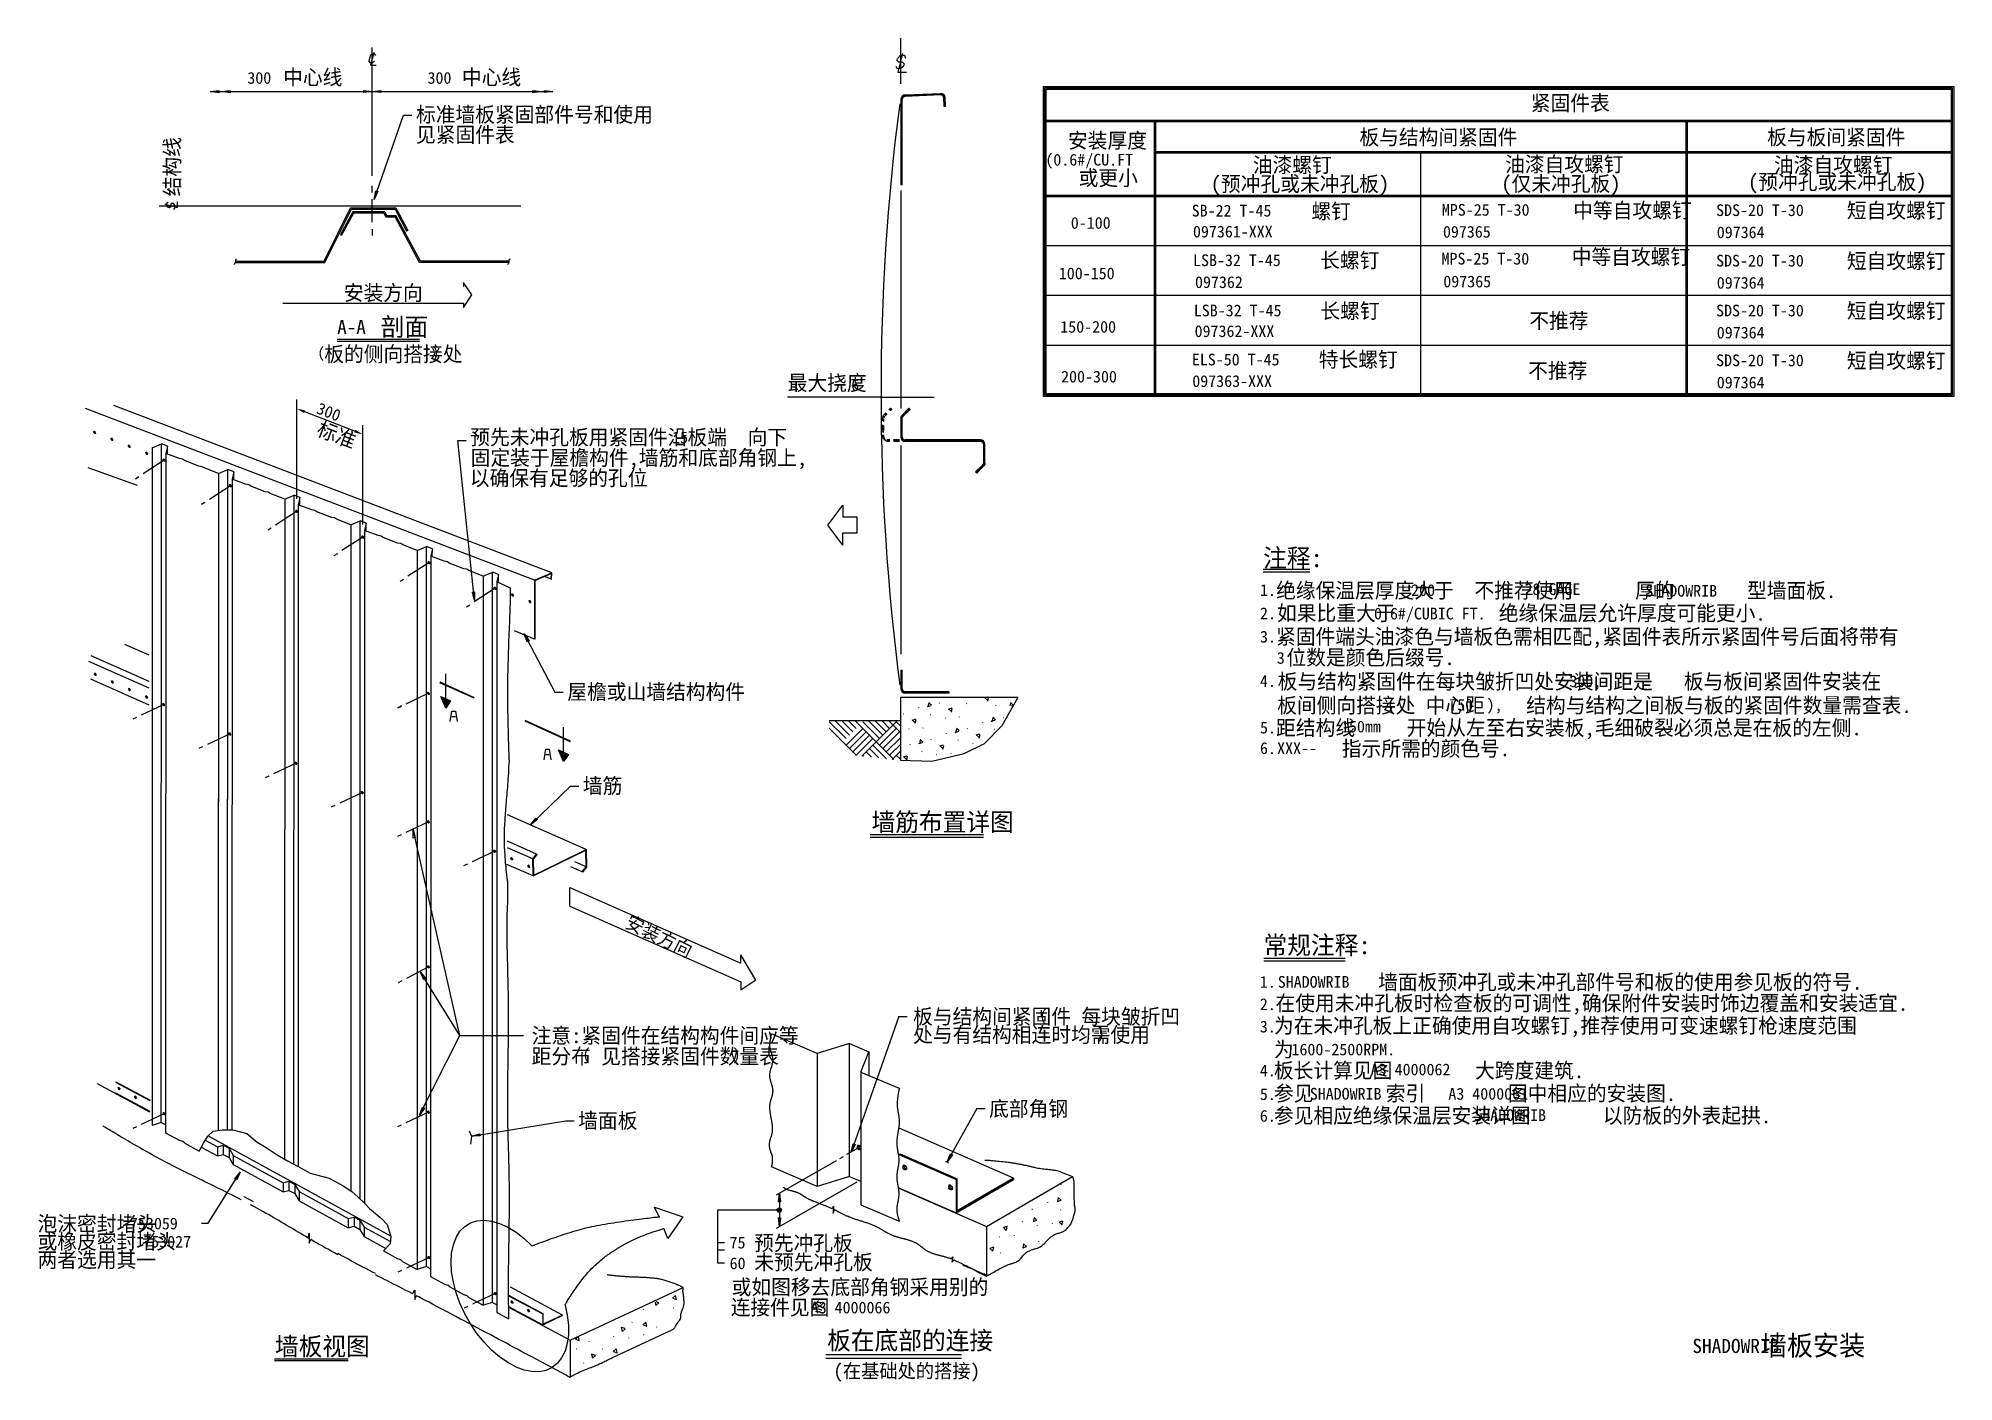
# Model space of a CAD drawing. Header units: metres. Extents: x 35 to 400, y 13 to 268.
import ezdxf

# ---------------------------------------------------------------- set-up
doc = ezdxf.new("R2010")
doc.units = ezdxf.units.M
for name, color, linetype in [('CALL', 1, 'Continuous'), ('CTRL', 5, 'Continuous'), ('DIMS-PRIM', 5, 'Continuous'), ('HIDL', 3, 'Continuous'), ('NOTE', 5, 'Continuous'), ('OBJS', 7, 'Continuous'), ('STRL', 2, 'Continuous'), ('TABL', 1, 'Continuous')]:
    doc.layers.add(name, color=color, linetype=linetype)

msp = doc.modelspace()

# ---------------------------------------------------------------- texts
for s, height, p in [('300', 2.23, (88.09, 196.85, 0.28)), ('标准', 2.89, (88.1, 192.73, 0.28))]:
    msp.add_text(s, height=height, rotation=338.82).set_placement(p)
at = {"layer": 'CALL'}
for s, height, p in [('中心线', 2.89, (81.93, 259.31, 0.28)), ('中心线', 2.89, (115.95, 259.31, 0.28)), ('300', 2.23, (75.11, 259.51, 0.28)), ('300', 2.23, (109.41, 259.51, 0.28)), ('标准墙板紧固部件号和使用', 2.89, (107.21, 252.21, 0.28)), ('见紧固件表', 2.89, (107.21, 248.38, 0.28)), ('安装方向', 2.89, (93.47, 218.28, 0.28)), ('剖面', 3.47, (100.51, 211.52, 0.28)), ('A-A', 2.67, (92.22, 211.9, 0.28)), ('(', 2.06, (88.46, 207.31, 0.28)), ('板的侧向搭接处', 2.89, (89.76, 206.63, 0.28)), (')', 2.06, (110.23, 207.31, 0.28)), ('预先未冲孔板用紧固件沿板端  向下', 2.89, (117.54, 190.81, 0.28)), ('15', 2.23, (155.94, 191.1, 0.28)), ('固定装于屋檐构件,墙筋和底部角钢上, ', 2.89, (117.61, 186.9, 0.28)), ('以确保有足够的孔位', 2.89, (117.45, 183.04, 0.28)), ('屋檐或山墙结构构件', 2.89, (136.01, 142.35, 0.28)), ('墙筋', 2.89, (138.97, 124.48, 0.28)), ('墙筋布置详图', 3.47, (193.89, 117.28, 0.28)), ('板与结构间紧固件 每块皱折凹', 2.89, (201.8, 80.56, 0.28)), ('注意:紧固件在结构构件间应等', 2.89, (129.22, 76.94, 0.28)), ('处与有结构相连时均需使用', 2.89, (201.8, 77.08, 0.28)), ('(', 2.23, (225.84, 81.06, 0.28)), (')', 2.23, (236.75, 77.69, 0.28)), ('距分布 见搭接紧固件数量表', 2.89, (129.22, 72.99, 0.28)), ('(', 2.23, (138.89, 73.69, 0.28)), (')', 2.23, (167.44, 73.69, 0.28)), ('底部角钢', 2.89, (216.28, 63.02, 0.28)), ('墙面板', 2.89, (138.08, 60.74, 0.28)), ('或如图移去底部角钢采用别的', 2.89, (167.28, 29.08, 0.28)), ('连接件见图', 2.89, (167.09, 25.21, 0.28)), ('板在底部的连接', 3.47, (185.45, 18.63, 0.28)), ('(在基础处的搭接)', 2.67, (186.63, 13.22, 0.28))]:
    msp.add_text(s, height=height, dxfattribs=at).set_placement(p)
for s, height, rotation, p in [('结构线', 2.89, 90, (62.26, 238.08, 0.28)), ('安装方向', 2.6, 334, (146.84, 99.06, 0.28))]:
    msp.add_text(s, height=height, rotation=rotation, dxfattribs=at).set_placement(p)
at = {"layer": 'DIMS-PRIM'}
for s, height, p in [('最大挠度', 2.89, (177.94, 201.14, 0.28)), ('6 ', 2.23, (190.03, 201.1, 0.28)), ('预先冲孔板', 2.89, (171.55, 37.46, 0.28)), ('75', 2.23, (166.89, 37.87, 0.28)), ('未预先冲孔板', 2.89, (171.58, 33.82, 0.28)), ('60', 2.23, (166.89, 33.92, 0.28)), ('A3 4000066', 2.23, (182.32, 25.51, 0.28))]:
    msp.add_text(s, height=height, dxfattribs=at).set_placement(p)
at = {"layer": 'NOTE'}
for s, height, p in [('注释:', 3.47, (268.4, 167.53, 0.28)), ('1.', 2.23, (267.82, 162.04, 0.28)), ('绝缘保温层厚度大于  不推荐使用      厚的       型墙面板.', 2.89, (270.88, 161.64, 0.28)), ('200', 2.23, (296.59, 162.04, 0.28)), ('28 GAGE', 2.23, (318.16, 162.22, 0.28)), ('SHADOWRIB', 2.23, (341.15, 161.9, 0.28)), ('如果比重大于          绝缘保温层允许厚度可能更小.', 2.89, (271.05, 157.34, 0.28)), ('2.', 2.23, (267.82, 157.61, 0.28)), ('0.6#/CUBIC FT.', 2.23, (289.51, 157.57, 0.28)), ('3.', 2.23, (267.82, 153.17, 0.28)), ('紧固件端头油漆色与墙板色需相匹配,紧固件表所示紧固件号后面将带有', 2.89, (270.88, 152.86, 0.28)), ('3', 2.23, (271.02, 149.13, 0.28)), (' 位数是颜色后缀号.', 2.89, (270.88, 148.89, 0.28)), ('4.', 2.23, (267.82, 144.74, 0.28)), ('板与结构紧固件在每块皱折凹处安装间距是   板与板间紧固件安装在', 2.89, (271.18, 144.32, 0.28)), ('300,', 2.23, (326.69, 144.69, 0.28)), ('板间侧向搭接处 中心距    结构与结构之间板与板的紧固件数量需查表.', 2.89, (271.08, 139.78, 0.28)), ('(', 2.23, (292.04, 140.21, 0.28)), ('750', 2.23, (303.83, 140.21, 0.28)), ('),', 2.23, (310.94, 140.21, 0.28)), ('距结构线     开始从左至右安装板,毛细破裂必须总是在板的左侧.', 2.89, (270.88, 135.51, 0.28)), ('5.', 2.23, (267.82, 135.87, 0.28)), ('150mm', 2.23, (283.23, 136.07, 0.28)), ('指示所需的颜色号.', 2.89, (283.38, 131.55, 0.28)), ('6.', 2.23, (267.82, 131.96, 0.28)), ('XXX--', 2.23, (271.07, 131.96, 0.28)), ('常规注释:', 3.47, (268.49, 93.86, 0.28)), ('1.', 2.23, (267.79, 87.48, 0.28)), ('SHADOWRIB', 2.23, (271.2, 87.48, 0.28)), ('墙面板预冲孔或未冲孔部件号和板的使用参见板的符号.', 2.89, (290.3, 87.12, 0.28)), ('2.', 2.23, (267.79, 83.23, 0.28)), ('在使用未冲孔板时检查板的可调性,确保附件安装时饰边覆盖和安装适宜.', 2.89, (270.76, 83.1, 0.28)), ('3.', 2.23, (267.79, 78.97, 0.28)), ('为在未冲孔板上正确使用自攻螺钉,推荐使用可变速螺钉枪速度范围', 2.89, (270.47, 78.83, 0.28)), ('为', 2.89, (270.47, 74.3, 0.28)), ('1600-2500RPM.', 2.23, (273.81, 74.62, 0.28)), ('板长计算见图        大跨度建筑.', 2.89, (270.47, 70.29, 0.28)), ('A3 4000062 ', 2.23, (288.88, 70.81, 0.28)), ('4.', 2.23, (267.79, 70.62, 0.28)), ('参见       索引        图中相应的安装图.  ', 2.89, (270.47, 65.93, 0.28)), ('5.', 2.23, (267.79, 66.12, 0.28)), ('SHADOWRIB', 2.23, (277.29, 66.18, 0.28)), ('A3 4000061', 2.23, (303.66, 66.18, 0.28)), ('6.', 2.23, (267.79, 61.99, 0.28)), ('参见相应绝缘保温层安装详图       以防板的外表起拱.', 2.89, (270.47, 61.71, 0.28)), ('SHADOWRIB', 2.23, (308.59, 62.12, 0.28)), ('泡沫密封堵头', 2.89, (35.2, 41.13, 0.28)), ('或橡皮密封堵头', 2.89, (35.2, 37.74, 0.28)), ('753059', 2.23, (52.79, 41.5, 0.28)), ('753027', 2.23, (55.32, 38.04, 0.28)), ('两者选用其一', 2.89, (35.2, 34.25, 0.28)), ('        墙板安装', 3.82, (342.33, 17.49, 0.28)), ('墙板视图', 3.47, (80.37, 17.5, 0.28)), ('SHADOWRIB', 2.7, (350.09, 17.96, 0.28))]:
    msp.add_text(s, height=height, dxfattribs=at).set_placement(p)
at = {"layer": 'TABL'}
for s, height, p in [('紧固件表', 2.89, (319.35, 254.41, 0.28)), ('安装厚度', 2.89, (231.28, 247.26, 0.28)), ('板与结构间紧固件', 2.89, (286.74, 247.89, 0.28)), ('板与板间紧固件', 2.89, (364.32, 247.89, 0.28)), ('(0.6#/CU.FT', 2.23, (226.98, 243.94, 0.28)), ('油漆螺钉', 2.89, (266.45, 242.62, 0.28)), ('油漆自攻螺钉', 2.89, (314.46, 242.75, 0.28)), ('油漆自攻螺钉', 2.89, (365.62, 242.63, 0.28)), ('或更小', 2.89, (233.31, 240.15, 0.28)), ('(预冲孔或未冲孔板)', 2.89, (258.43, 239.02, 0.28)), ('(仅未冲孔板)', 2.89, (313.72, 239.06, 0.28)), ('(预冲孔或未冲孔板)', 2.89, (360.67, 239.39, 0.28)), ('螺钉', 2.89, (277.6, 233.81, 0.28)), ('中等自攻螺钉', 2.89, (327.41, 233.97, 0.28)), ('短自攻螺钉', 2.89, (379.49, 233.95, 0.28)), ('0-100', 2.23, (231.82, 231.92, 0.28)), ('SB-22 T-45 ', 2.23, (254.82, 234.24, 0.28)), ('MPS-25 T-30 ', 2.23, (302.42, 234.4, 0.28)), ('SDS-20 T-30 ', 2.23, (354.61, 234.34, 0.28)), ('097361-XXX', 2.23, (255.06, 230.26, 0.28)), ('097365', 2.23, (302.63, 230.23, 0.28)), ('097364', 2.23, (354.74, 230.13, 0.28)), ('LSB-32 T-45 ', 2.23, (255.08, 224.81, 0.28)), ('长螺钉', 2.89, (279.27, 224.48, 0.28)), ('MPS-25 T-30 ', 2.23, (302.36, 225.11, 0.28)), ('中等自攻螺钉', 2.89, (327.13, 225.13, 0.28)), ('SDS-20 T-30 ', 2.23, (354.61, 224.73, 0.28)), ('短自攻螺钉', 2.89, (379.49, 224.34, 0.28)), ('100-150', 2.23, (229.54, 222.31, 0.28)), ('097362', 2.23, (255.45, 220.64, 0.28)), ('097365', 2.23, (302.7, 220.77, 0.28)), ('097364', 2.23, (354.74, 220.52, 0.28)), ('LSB-32 T-45 ', 2.23, (255.22, 215.25, 0.28)), ('长螺钉', 2.89, (279.31, 214.84, 0.28)), ('不推荐', 2.89, (319.05, 212.96, 0.28)), ('SDS-20 T-30 ', 2.23, (354.61, 215.24, 0.28)), ('短自攻螺钉', 2.89, (379.49, 214.86, 0.28)), ('150-200', 2.23, (229.81, 212.14, 0.28)), ('097362-XXX', 2.23, (255.37, 211.31, 0.28)), ('097364', 2.23, (354.74, 211.04, 0.28)), ('ELS-50 T-45 ', 2.23, (254.85, 205.91, 0.28)), ('特长螺钉', 2.89, (279, 205.59, 0.28)), ('SDS-20 T-30 ', 2.23, (354.61, 205.76, 0.28)), ('短自攻螺钉', 2.89, (379.49, 205.37, 0.28)), ('200-300', 2.23, (229.97, 202.66, 0.28)), ('不推荐', 2.89, (318.85, 203.47, 0.28)), ('097363-XXX', 2.23, (254.93, 201.81, 0.28)), ('097364', 2.23, (354.74, 201.55, 0.28))]:
    msp.add_text(s, height=height, dxfattribs=at).set_placement(p)

# ---------------------------------------------------------------- blocks, each defined once
blk = doc.blocks.new('ARROW')
blk.add_lwpolyline([(0, 0), (1, 0)])

# ---------------------------------------------------------------- linework, layer by layer
for p, q in [((84.51, 180.54, 0.28), (84.51, 199.4, 0.28)), ((85.99, 197.11, 0.28), (95.62, 193.38, 0.28)), ((97.1, 175.66, 0.28), (97.1, 194.51, 0.28))]:
    msp.add_line(p, q)
for points in [[(86.09, 197.36), (85.9, 196.86), (84.51, 197.69)], [(95.71, 193.63), (95.52, 193.13), (97.1, 192.8)]]:
    msp.add_solid(points)
at = {"layer": 'CALL'}
for p, q in [((60.3, 239.46, 0.28), (60.04, 239.46, 0.28)), ((60.3, 239.46, 0.28), (60.04, 239.46, 0.28)), ((92.2, 210.88, 0.28), (107.88, 210.88, 0.28)), ((92.2, 210.88, 0.28), (107.49, 210.88, 0.28)), ((92.2, 210.5, 0.28), (107.88, 210.5, 0.28)), ((193.65, 116.64, 0.28), (215.23, 116.64, 0.28)), ((193.65, 116.13, 0.28), (215.23, 116.13, 0.28))]:
    msp.add_line(p, q, dxfattribs=at)
for points in [[(98.5, 264.87), (98.24, 263.83), (98.43, 263.57), (98.94, 263.57), (99.3, 263.83)], [(98.5, 264.87), (98.24, 263.83), (98.43, 263.57), (98.94, 263.57), (99.3, 263.83)], [(99.56, 264.87), (99.37, 265.15), (98.86, 265.15), (98.5, 264.87)], [(99.56, 264.87), (99.37, 265.15), (98.86, 265.15), (98.5, 264.87)], [(99.18, 265.46), (98.55, 263.07)], [(99.18, 265.46), (98.55, 263.07)], [(98.55, 263.07), (99.61, 263.07)], [(98.55, 263.07), (99.61, 263.07)], [(198.49, 262.87), (198.68, 262.49), (199.43, 262.49), (200.01, 262.87), (200.2, 263.23), (199.81, 263.62), (199.07, 263.62), (198.68, 264), (198.88, 264.36), (199.43, 264.94), (200.2, 264.94), (200.37, 264.36)], [(199.81, 265.3), (198.88, 261.74)], [(198.88, 261.74), (200.56, 261.74)], [(99.26, 237.51), (99.6, 239.11), (99.98, 238.98), (99.26, 237.51), (104.84, 253.55)], [(99.26, 237.51), (99.6, 239.11), (99.98, 238.98), (99.26, 237.51), (104.84, 253.55)], [(104.84, 253.55), (106.42, 253.55)], [(104.84, 253.55), (106.42, 253.55)], [(61.08, 235.67), (61.34, 235.86), (61.34, 236.38), (61.08, 236.73), (60.82, 236.79), (60.56, 236.59), (60.56, 236.06), (60.29, 235.87), (60.04, 235.93), (59.76, 236.29), (59.76, 236.81), (60.04, 237)], [(61.08, 235.67), (61.34, 235.86), (61.34, 236.38), (61.08, 236.73), (60.82, 236.79), (60.56, 236.59), (60.56, 236.06), (60.29, 235.87), (60.04, 235.93), (59.76, 236.29), (59.76, 236.81), (60.04, 237)], [(61.82, 235.97), (61.82, 237.03)], [(61.82, 235.97), (61.82, 237.03)], [(59.45, 236.6), (61.82, 235.97)], [(59.45, 236.6), (61.82, 235.97)], [(81.9, 217.73), (116.27, 217.73), (116.27, 216.94), (117.85, 219.31), (116.27, 221.68), (116.27, 220.9)], [(115.17, 191.61), (116.75, 191.61)], [(115.17, 191.61), (116.75, 191.61)], [(118.33, 161.17), (115.17, 191.61)], [(118.33, 161.17), (115.17, 191.61)], [(185.56, 175.52), (188.41, 179.32)], [(185.56, 175.52), (188.41, 179.32)], [(188.41, 179.32), (188.41, 177)], [(188.41, 179.32), (188.41, 177)], [(188.41, 171.72), (185.56, 175.52)], [(188.41, 171.72), (185.56, 175.52)], [(191.16, 177), (188.41, 177)], [(191.16, 177), (188.41, 177)], [(191.16, 174.04), (191.16, 177)], [(191.16, 174.04), (191.16, 177)], [(188.41, 174.04), (191.16, 174.04)], [(188.41, 174.04), (191.16, 174.04)], [(188.41, 171.72), (188.41, 174.04)], [(188.41, 171.72), (188.41, 174.04)], [(118.33, 161.17), (117.97, 162.76), (118.37, 162.8), (118.33, 161.17)], [(118.33, 161.17), (117.97, 162.76), (118.37, 162.8), (118.33, 161.17)], [(127.82, 154.85), (128.75, 153.51), (128.39, 153.32), (127.82, 154.85)], [(127.82, 154.85), (128.75, 153.51), (128.39, 153.32), (127.82, 154.85)], [(127.82, 154.85), (133.64, 143.75)], [(127.82, 154.85), (133.64, 143.75)], [(112.86, 142.48), (112.86, 147.22)], [(112.86, 142.48), (112.86, 147.22)], [(111.78, 145.68), (118.27, 142.74)], [(111.78, 145.68), (118.27, 142.74)], [(118.27, 142.59), (111.78, 145.53)], [(118.27, 142.59), (111.78, 145.53)], [(111.92, 142.91), (113.81, 142.05), (112.86, 140.7), (111.92, 142.91)], [(111.92, 142.91), (113.81, 142.05), (112.86, 140.7), (111.92, 142.91)], [(112.17, 142.34), (112.5, 142.67)], [(112.17, 142.34), (112.5, 142.67)], [(112.26, 142.13), (112.7, 142.57)], [(112.26, 142.13), (112.7, 142.57)], [(112.33, 141.92), (112.89, 142.48)], [(112.33, 141.92), (112.89, 142.48)], [(112.42, 141.73), (113.09, 142.4)], [(112.42, 141.73), (113.09, 142.4)], [(112.51, 141.52), (113.29, 142.3)], [(112.51, 141.52), (113.29, 142.3)], [(112.6, 141.33), (113.48, 142.21)], [(112.6, 141.33), (113.48, 142.21)], [(133.64, 143.75), (135.22, 143.75)], [(133.64, 143.75), (135.22, 143.75)], [(112.69, 141.14), (113.67, 142.13)], [(112.69, 141.14), (113.67, 142.13)], [(112.78, 140.92), (113.61, 141.76)], [(112.78, 140.92), (113.61, 141.76)], [(112.86, 140.73), (112.95, 140.82)], [(112.86, 140.73), (112.95, 140.82)], [(113.71, 138.13), (114.04, 140.1), (114.7, 140.1), (115.03, 138.13)], [(113.71, 138.13), (114.04, 140.1), (114.7, 140.1), (115.03, 138.13)], [(114.04, 139.12), (114.7, 139.12)], [(114.04, 139.12), (114.7, 139.12)], [(136.62, 134.42), (127.98, 138.33)], [(136.62, 134.42), (127.98, 138.33)], [(136.62, 134.27), (127.98, 138.18)], [(136.62, 134.27), (127.98, 138.18)], [(135.28, 132.31), (135.28, 137.05)], [(135.28, 132.31), (135.28, 137.05)], [(131.58, 130.88), (131.91, 132.85), (132.57, 132.85), (132.9, 130.88)], [(131.58, 130.88), (131.91, 132.85), (132.57, 132.85), (132.9, 130.88)], [(131.91, 131.87), (132.57, 131.87)], [(131.91, 131.87), (132.57, 131.87)], [(134.33, 132.74), (136.22, 131.88), (135.28, 130.53), (134.33, 132.74)], [(134.33, 132.74), (136.22, 131.88), (135.28, 130.53), (134.33, 132.74)], [(134.42, 132.56), (134.52, 132.66)], [(134.42, 132.56), (134.52, 132.66)], [(134.5, 132.37), (134.72, 132.59)], [(134.5, 132.37), (134.72, 132.59)], [(134.58, 132.17), (134.91, 132.5)], [(134.58, 132.17), (134.91, 132.5)], [(134.67, 131.96), (135.11, 132.4)], [(134.67, 131.96), (135.11, 132.4)], [(134.74, 131.75), (135.3, 132.31)], [(134.74, 131.75), (135.3, 132.31)], [(134.83, 131.56), (135.5, 132.23)], [(134.83, 131.56), (135.5, 132.23)], [(134.92, 131.35), (135.71, 132.13)], [(134.92, 131.35), (135.71, 132.13)], [(135.01, 131.16), (135.9, 132.05)], [(135.01, 131.16), (135.9, 132.05)], [(135.1, 130.97), (136.09, 131.96)], [(135.1, 130.97), (136.09, 131.96)], [(135.19, 130.76), (136.02, 131.59)], [(135.19, 130.76), (136.02, 131.59)], [(135.28, 130.57), (135.36, 130.65)], [(135.28, 130.57), (135.36, 130.65)], [(129, 118.49), (130.03, 119.75), (130.31, 119.47), (129, 118.49), (136.6, 125.85)], [(129, 118.49), (130.03, 119.75), (130.31, 119.47), (129, 118.49), (136.6, 125.85)], [(136.6, 125.85), (138.18, 125.85)], [(136.6, 125.85), (138.18, 125.85)], [(115.56, 78.37), (106.66, 117.58), (107.06, 116), (106.65, 115.95), (106.66, 117.58)], [(115.56, 78.37), (106.66, 117.58), (107.06, 116), (106.65, 115.95), (106.66, 117.58)], [(136.5, 103.01), (136.5, 106.56), (169.03, 92.16)], [(136.5, 103.01), (136.5, 106.56), (169.03, 92.16)], [(136.5, 103.01), (169.03, 88.6), (169.03, 87.02)], [(136.5, 103.01), (169.03, 88.6), (169.03, 87.02)], [(169.03, 92.16), (169.03, 93.74)], [(169.03, 92.16), (169.03, 93.74)], [(171.91, 88.89), (169.03, 93.74)], [(171.91, 88.89), (169.03, 93.74)], [(107.89, 63.21), (108.45, 64.74), (108.8, 64.56), (107.89, 63.21), (115.56, 78.37), (108.06, 90.46), (109.08, 89.18), (108.73, 88.98), (108.06, 90.46)], [(107.89, 63.21), (108.45, 64.74), (108.8, 64.56), (107.89, 63.21), (115.56, 78.37), (108.06, 90.46), (109.08, 89.18), (108.73, 88.98), (108.06, 90.46)], [(171.91, 88.89), (169.03, 87.02)], [(171.91, 88.89), (169.03, 87.02)], [(199.1, 82.01), (190.05, 56.2), (190.39, 57.79), (190.77, 57.66), (190.05, 56.2)], [(199.1, 82.01), (190.05, 56.2), (190.39, 57.79), (190.77, 57.66), (190.05, 56.2)], [(199.1, 82.01), (200.68, 82.01)], [(199.1, 82.01), (200.68, 82.01)], [(115.56, 78.37), (127.69, 78.37)], [(115.56, 78.37), (127.69, 78.37)], [(117.8, 59.21), (119.35, 59.68), (119.43, 59.27), (117.8, 59.21), (135.71, 62.16)], [(117.8, 59.21), (119.35, 59.68), (119.43, 59.27), (117.8, 59.21), (135.71, 62.16)], [(135.71, 62.16), (137.29, 62.16)], [(135.71, 62.16), (137.29, 62.16)], [(213.91, 64.47), (208.32, 54.37), (208.93, 55.89), (209.28, 55.69), (208.32, 54.37)], [(213.91, 64.47), (208.32, 54.37), (208.93, 55.89), (209.28, 55.69), (208.32, 54.37)], [(213.91, 64.47), (215.49, 64.47)], [(213.91, 64.47), (215.49, 64.47)], [(117.3, 60.27), (117.8, 59.21), (117.59, 57.7)], [(117.3, 60.27), (117.8, 59.21), (117.59, 57.7)], [(66.41, 42.65), (67.68, 42.65), (73.77, 52.39), (73.09, 50.91), (72.74, 51.11), (73.77, 52.39)], [(66.41, 42.65), (67.68, 42.65), (73.77, 52.39), (73.09, 50.91), (72.74, 51.11), (73.77, 52.39)], [(140.23, 41.93), (140.68, 42.03), (141.14, 42.13), (141.64, 42.22), (142.13, 42.32), (142.65, 42.41), (143.18, 42.5), (143.72, 42.6), (144.27, 42.69), (144.82, 42.77), (145.38, 42.86), (145.94, 42.94), (146.49, 43.02), (147.04, 43.1), (147.58, 43.17), (148.11, 43.25), (148.66, 43.32), (149.16, 43.37), (149.66, 43.44), (150.12, 43.5), (150.59, 43.56), (151.01, 43.61), (151.43, 43.65), (151.79, 43.7), (152.16, 43.75), (152.46, 43.79), (152.75, 43.82), (153.01, 43.84), (153.21, 43.87), (153.37, 43.88), (153.49, 43.91), (153.56, 43.91), (153.59, 43.91)], [(140.23, 41.93), (140.68, 42.03), (141.14, 42.13), (141.64, 42.22), (142.13, 42.32), (142.65, 42.41), (143.18, 42.5), (143.72, 42.6), (144.27, 42.69), (144.82, 42.77), (145.38, 42.86), (145.94, 42.94), (146.49, 43.02), (147.04, 43.1), (147.58, 43.17), (148.11, 43.25), (148.66, 43.32), (149.16, 43.37), (149.66, 43.44), (150.12, 43.5), (150.59, 43.56), (151.01, 43.61), (151.43, 43.65), (151.79, 43.7), (152.16, 43.75), (152.46, 43.79), (152.75, 43.82), (153.01, 43.84), (153.21, 43.87), (153.37, 43.88), (153.49, 43.91), (153.56, 43.91), (153.59, 43.91)], [(153.49, 43.91), (152.6, 45.73), (158.02, 43.91), (155.13, 39.76), (154.36, 41.64)], [(153.49, 43.91), (152.6, 45.73), (158.02, 43.91), (155.13, 39.76), (154.36, 41.64)], [(113.89, 35.25), (114, 36.97), (114.32, 38.58), (114.86, 39.95), (115.58, 41.14), (116.51, 42.06), (117.59, 42.72), (118.82, 43.11), (120.17, 43.24), (121.6, 43.07), (123.12, 42.64), (124.68, 41.93), (126.25, 40.96), (127.78, 39.76), (129.26, 38.35)], [(113.89, 35.25), (114, 36.97), (114.32, 38.58), (114.86, 39.95), (115.58, 41.14), (116.51, 42.06), (117.59, 42.72), (118.82, 43.11), (120.17, 43.24), (121.6, 43.07), (123.12, 42.64), (124.68, 41.93), (126.25, 40.96), (127.78, 39.76), (129.26, 38.35)], [(129.27, 38.35), (129.28, 38.37), (129.34, 38.38), (129.43, 38.42), (129.55, 38.47), (129.7, 38.52), (129.89, 38.59), (130.09, 38.67), (130.33, 38.77), (130.6, 38.86), (130.89, 38.97), (131.19, 39.09), (131.52, 39.21), (131.87, 39.34), (132.24, 39.47), (132.62, 39.61), (133.02, 39.76), (133.43, 39.9), (133.86, 40.04), (134.29, 40.19), (134.73, 40.34), (135.19, 40.49), (135.64, 40.64), (136.11, 40.78), (136.58, 40.93), (137.03, 41.07), (137.5, 41.21), (137.98, 41.34), (138.44, 41.49), (138.89, 41.6), (139.35, 41.72), (139.79, 41.83), (140.23, 41.93)], [(129.27, 38.35), (129.28, 38.37), (129.34, 38.38), (129.43, 38.42), (129.55, 38.47), (129.7, 38.52), (129.89, 38.59), (130.09, 38.67), (130.33, 38.77), (130.6, 38.86), (130.89, 38.97), (131.19, 39.09), (131.52, 39.21), (131.87, 39.34), (132.24, 39.47), (132.62, 39.61), (133.02, 39.76), (133.43, 39.9), (133.86, 40.04), (134.29, 40.19), (134.73, 40.34), (135.19, 40.49), (135.64, 40.64), (136.11, 40.78), (136.58, 40.93), (137.03, 41.07), (137.5, 41.21), (137.98, 41.34), (138.44, 41.49), (138.89, 41.6), (139.35, 41.72), (139.79, 41.83), (140.23, 41.93)], [(147.9, 39.19), (148.15, 39.31), (148.42, 39.45), (148.68, 39.58), (148.96, 39.71), (149.24, 39.82), (149.52, 39.95), (149.81, 40.06), (150.09, 40.19), (150.38, 40.29), (150.65, 40.4), (150.93, 40.52), (151.21, 40.62), (151.49, 40.72), (151.76, 40.81), (152.02, 40.9), (152.29, 41), (152.53, 41.07), (152.77, 41.15), (152.99, 41.22), (153.22, 41.3), (153.42, 41.36), (153.61, 41.43), (153.79, 41.48), (153.97, 41.53), (154.11, 41.58), (154.25, 41.63), (154.36, 41.64), (154.37, 41.64)], [(147.9, 39.19), (148.15, 39.31), (148.42, 39.45), (148.68, 39.58), (148.96, 39.71), (149.24, 39.82), (149.52, 39.95), (149.81, 40.06), (150.09, 40.19), (150.38, 40.29), (150.65, 40.4), (150.93, 40.52), (151.21, 40.62), (151.49, 40.72), (151.76, 40.81), (152.02, 40.9), (152.29, 41), (152.53, 41.07), (152.77, 41.15), (152.99, 41.22), (153.22, 41.3), (153.42, 41.36), (153.61, 41.43), (153.79, 41.48), (153.97, 41.53), (154.11, 41.58), (154.25, 41.63), (154.36, 41.64), (154.37, 41.64)], [(140.87, 34.27), (141.09, 34.48), (141.32, 34.7), (141.54, 34.9), (141.76, 35.09), (141.98, 35.28), (142.19, 35.47), (142.41, 35.65), (142.62, 35.82), (142.84, 35.99), (143.04, 36.17), (143.24, 36.32), (143.46, 36.48), (143.66, 36.63), (143.88, 36.78), (144.09, 36.92), (144.29, 37.08), (144.5, 37.21), (144.71, 37.35), (144.93, 37.49), (145.14, 37.63), (145.36, 37.76), (145.57, 37.9), (145.79, 38.02), (146.01, 38.15), (146.23, 38.28), (146.47, 38.4), (146.7, 38.54), (146.92, 38.66), (147.16, 38.8), (147.4, 38.92), (147.66, 39.06), (147.9, 39.19)], [(140.87, 34.27), (141.09, 34.48), (141.32, 34.7), (141.54, 34.9), (141.76, 35.09), (141.98, 35.28), (142.19, 35.47), (142.41, 35.65), (142.62, 35.82), (142.84, 35.99), (143.04, 36.17), (143.24, 36.32), (143.46, 36.48), (143.66, 36.63), (143.88, 36.78), (144.09, 36.92), (144.29, 37.08), (144.5, 37.21), (144.71, 37.35), (144.93, 37.49), (145.14, 37.63), (145.36, 37.76), (145.57, 37.9), (145.79, 38.02), (146.01, 38.15), (146.23, 38.28), (146.47, 38.4), (146.7, 38.54), (146.92, 38.66), (147.16, 38.8), (147.4, 38.92), (147.66, 39.06), (147.9, 39.19)], [(135.58, 27.1), (136.01, 25.17), (136.24, 23.25), (136.24, 21.46), (136.01, 19.8), (135.58, 18.32), (134.93, 17.05), (134.11, 16.01), (133.1, 15.21), (131.96, 14.65), (130.67, 14.4), (129.26, 14.42), (127.78, 14.72), (126.25, 15.28), (124.68, 16.13), (123.12, 17.22), (121.6, 18.53), (120.17, 20.03), (118.82, 21.71), (117.59, 23.53), (116.51, 25.45), (115.58, 27.45), (114.86, 29.45), (114.32, 31.46), (114, 33.41), (113.89, 35.25)], [(135.58, 27.1), (136.01, 25.17), (136.24, 23.25), (136.24, 21.46), (136.01, 19.8), (135.58, 18.32), (134.93, 17.05), (134.11, 16.01), (133.1, 15.21), (131.96, 14.65), (130.67, 14.4), (129.26, 14.42), (127.78, 14.72), (126.25, 15.28), (124.68, 16.13), (123.12, 17.22), (121.6, 18.53), (120.17, 20.03), (118.82, 21.71), (117.59, 23.53), (116.51, 25.45), (115.58, 27.45), (114.86, 29.45), (114.32, 31.46), (114, 33.41), (113.89, 35.25)], [(135.58, 27.15), (135.59, 27.16), (135.62, 27.2), (135.66, 27.26), (135.71, 27.36), (135.77, 27.46), (135.86, 27.6), (135.96, 27.75), (136.06, 27.93), (136.19, 28.12), (136.31, 28.32), (136.45, 28.55), (136.6, 28.78), (136.77, 29.03), (136.93, 29.29), (137.11, 29.55), (137.31, 29.84), (137.49, 30.11), (137.7, 30.4), (137.89, 30.69), (138.12, 30.99), (138.32, 31.28), (138.55, 31.59), (138.77, 31.88), (139.02, 32.18), (139.23, 32.46), (139.47, 32.74), (139.7, 33.02), (139.94, 33.31), (140.17, 33.56), (140.41, 33.81), (140.64, 34.04), (140.87, 34.27)], [(135.58, 27.15), (135.59, 27.16), (135.62, 27.2), (135.66, 27.26), (135.71, 27.36), (135.77, 27.46), (135.86, 27.6), (135.96, 27.75), (136.06, 27.93), (136.19, 28.12), (136.31, 28.32), (136.45, 28.55), (136.6, 28.78), (136.77, 29.03), (136.93, 29.29), (137.11, 29.55), (137.31, 29.84), (137.49, 30.11), (137.7, 30.4), (137.89, 30.69), (138.12, 30.99), (138.32, 31.28), (138.55, 31.59), (138.77, 31.88), (139.02, 32.18), (139.23, 32.46), (139.47, 32.74), (139.7, 33.02), (139.94, 33.31), (140.17, 33.56), (140.41, 33.81), (140.64, 34.04), (140.87, 34.27)], [(185.23, 17.69), (211.01, 17.69)], [(185.23, 17), (211.01, 17)]]:
    msp.add_lwpolyline(points, dxfattribs=at)
at = {"layer": 'CTRL'}
for points in [[(98.88, 241.97), (98.88, 266.42)], [(187.17, 54.57), (175.72, 48)]]:
    msp.add_lwpolyline(points, dxfattribs=at)
at = {"layer": 'DIMS-PRIM'}
msp.add_line((195.52, 199.85, 0.28), (199.45, 199.85, 0.28), dxfattribs=at)
for points in [[(68.07, 258.03), (98.88, 258.03), (133.26, 258.03)], [(68.07, 258.03), (98.88, 258.03), (133.26, 258.03)], [(68.08, 258.03), (69.7, 258.22), (69.7, 257.81), (68.08, 258.03)], [(68.08, 258.03), (69.7, 258.22), (69.7, 257.81), (68.08, 258.03)], [(70.23, 258.02), (71.85, 258.22), (71.85, 257.81), (70.23, 258.02)], [(70.23, 258.02), (71.85, 258.22), (71.85, 257.81), (70.23, 258.02)], [(98.89, 258.03), (97.27, 257.83), (97.27, 258.23), (98.89, 258.03)], [(98.89, 258.03), (97.27, 257.83), (97.27, 258.23), (98.89, 258.03)], [(98.89, 258.03), (100.51, 258.23), (100.51, 257.83), (98.89, 258.03)], [(98.89, 258.03), (100.51, 258.23), (100.51, 257.83), (98.89, 258.03)], [(131.08, 258.02), (129.46, 257.81), (129.46, 258.22), (131.08, 258.02)], [(131.08, 258.02), (129.46, 257.81), (129.46, 258.22), (131.08, 258.02)], [(133.27, 258.03), (131.65, 257.83), (131.65, 258.23), (133.27, 258.03)], [(133.27, 258.03), (131.65, 257.83), (131.65, 258.23), (133.27, 258.03)], [(195.7, 199.85), (177.92, 199.85)], [(195.52, 199.85), (177.92, 199.85)], [(199.45, 199.85), (205.82, 199.85)], [(199.45, 199.85), (205.82, 199.85)], [(191.07, 50.47), (175.72, 41.66)], [(191.07, 50.47), (175.72, 41.66)], [(176.4, 48.38), (176.6, 46.76), (176.2, 46.76), (176.4, 48.38), (176.4, 42.06), (176.2, 43.67), (176.6, 43.67), (176.4, 42.06)], [(176.4, 48.38), (176.6, 46.76), (176.2, 46.76), (176.4, 48.38), (176.4, 42.06), (176.2, 43.67), (176.6, 43.67), (176.4, 42.06)], [(176.02, 45.15), (164.59, 45.15)], [(176.02, 45.15), (164.59, 45.15)], [(164.59, 45.15), (164.59, 35.1)], [(164.59, 45.15), (164.59, 35.1)], [(175.94, 45.15), (175.98, 44.99), (176.1, 44.85), (176.25, 44.78), (176.42, 44.78), (176.59, 44.85), (176.7, 44.99), (176.74, 45.15), (176.7, 45.33), (176.59, 45.47), (176.42, 45.55), (176.25, 45.55), (176.1, 45.47), (175.98, 45.33), (175.94, 45.15)], [(175.94, 45.19), (176.73, 45.19)], [(175.94, 45.19), (176.73, 45.19)], [(175.94, 45.15), (176.74, 45.15)], [(175.94, 45.15), (176.74, 45.15)], [(175.96, 45.23), (176.72, 45.23)], [(175.96, 45.23), (176.72, 45.23)], [(175.96, 45.12), (176.73, 45.12)], [(175.96, 45.12), (176.73, 45.12)], [(175.96, 45.08), (176.72, 45.08)], [(175.96, 45.08), (176.72, 45.08)], [(175.97, 45.31), (176.7, 45.31)], [(175.97, 45.31), (176.7, 45.31)], [(175.97, 45.27), (176.72, 45.27)], [(175.97, 45.27), (176.72, 45.27)], [(175.97, 45.04), (176.72, 45.04)], [(175.97, 45.04), (176.72, 45.04)], [(175.97, 45), (176.7, 45)], [(175.97, 45), (176.7, 45)], [(175.99, 45.34), (176.69, 45.34)], [(175.99, 45.34), (176.69, 45.34)], [(175.99, 44.96), (176.69, 44.96)], [(175.99, 44.96), (176.69, 44.96)], [(176.02, 45.38), (176.65, 45.38)], [(176.02, 45.38), (176.65, 45.38)], [(176.02, 44.93), (176.65, 44.93)], [(176.02, 44.93), (176.65, 44.93)], [(176.06, 45.42), (176.63, 45.42)], [(176.06, 45.42), (176.63, 45.42)], [(176.06, 44.89), (176.63, 44.89)], [(176.06, 44.89), (176.63, 44.89)], [(176.08, 45.46), (176.59, 45.46)], [(176.08, 45.46), (176.59, 45.46)], [(176.08, 44.85), (176.59, 44.85)], [(176.08, 44.85), (176.59, 44.85)], [(176.16, 45.5), (176.53, 45.5)], [(176.16, 45.5), (176.53, 45.5)], [(176.16, 44.81), (176.53, 44.81)], [(176.16, 44.81), (176.53, 44.81)], [(176.24, 45.53), (176.44, 45.53)], [(176.24, 45.53), (176.44, 45.53)], [(176.24, 44.78), (176.44, 44.78)], [(176.24, 44.78), (176.44, 44.78)], [(164.58, 39.02), (165.91, 39.02)], [(164.58, 37.61), (165.91, 37.61)], [(164.59, 35.1), (165.94, 35.1)], [(164.59, 35.1), (165.94, 35.1)]]:
    msp.add_lwpolyline(points, dxfattribs=at)
msp.add_circle((176.34, 45.17, 0.28), 0.4, dxfattribs=at)
at = {"layer": 'HIDL'}
for points in [[(196.63, 196.86), (196.33, 196.56)], [(196.63, 196.86), (196.33, 196.56)], [(197.52, 197.75), (197.22, 197.45)], [(197.52, 197.75), (197.22, 197.45)], [(197.59, 197.69), (197.29, 197.39)], [(197.59, 197.69), (197.29, 197.39)], [(197.66, 197.62), (197.36, 197.32)], [(197.66, 197.62), (197.36, 197.32)], [(197.73, 197.55), (197.43, 197.26)], [(197.73, 197.55), (197.43, 197.26)], [(197.52, 197.75), (197.52, 197.75)], [(197.52, 197.75), (197.52, 197.75)], [(197.52, 197.75), (197.55, 197.73)], [(197.52, 197.75), (197.55, 197.73)], [(197.6, 197.68), (197.63, 197.65)], [(197.6, 197.68), (197.63, 197.65)], [(197.63, 197.65), (197.65, 197.63)], [(197.63, 197.65), (197.65, 197.63)], [(197.7, 197.57), (197.73, 197.55)], [(197.7, 197.57), (197.73, 197.55)], [(195.95, 195.86), (195.97, 195.93)], [(195.95, 195.86), (195.97, 195.93)], [(195.95, 195.86), (195.95, 195.41)], [(195.95, 195.86), (195.95, 195.41)], [(195.95, 194.52), (195.95, 193.62)], [(195.95, 194.52), (195.95, 193.62)], [(195.95, 194.18), (196.02, 194.18)], [(195.95, 194.18), (196.02, 194.18)], [(195.95, 193.48), (196.02, 193.48)], [(195.95, 193.48), (196.02, 193.48)], [(195.99, 196.05), (196, 196.12)], [(195.99, 196.05), (196, 196.12)], [(196, 196.12), (196.04, 196.18)], [(196, 196.12), (196.04, 196.18)], [(196.06, 195.87), (196.05, 195.8)], [(196.06, 195.87), (196.05, 195.8)], [(196.05, 195.8), (196.05, 195.39)], [(196.05, 195.8), (196.05, 195.39)], [(196.05, 194.58), (196.05, 194.18)], [(196.05, 194.58), (196.05, 194.18)], [(196.05, 193.48), (196.05, 193.17)], [(196.05, 193.48), (196.05, 193.17)], [(196.11, 196.09), (196.09, 196.02)], [(196.11, 196.09), (196.09, 196.02)], [(196.11, 196.3), (196.14, 196.37)], [(196.11, 196.3), (196.14, 196.37)], [(196.13, 196.13), (196.11, 196.09)], [(196.13, 196.13), (196.11, 196.09)], [(196.14, 196.37), (196.19, 196.41)], [(196.14, 196.37), (196.19, 196.41)], [(196.16, 195.82), (196.14, 195.74)], [(196.16, 195.82), (196.14, 195.74)], [(196.14, 195.74), (196.14, 195.35)], [(196.14, 195.74), (196.14, 195.35)], [(196.14, 194.57), (196.14, 194.18)], [(196.14, 194.57), (196.14, 194.18)], [(196.14, 193.48), (196.14, 193.17)], [(196.14, 193.48), (196.14, 193.17)], [(196.16, 194.18), (196.23, 194.18)], [(196.16, 194.18), (196.23, 194.18)], [(196.16, 193.48), (196.23, 193.48)], [(196.16, 193.48), (196.23, 193.48)], [(196.2, 196.26), (196.18, 196.22)], [(196.2, 196.26), (196.18, 196.22)], [(196.21, 196.07), (196.19, 195.99)], [(196.21, 196.07), (196.19, 195.99)], [(196.25, 196.32), (196.2, 196.26)], [(196.25, 196.32), (196.2, 196.26)], [(196.22, 196.09), (196.21, 196.07)], [(196.22, 196.09), (196.21, 196.07)], [(196.23, 195.67), (196.25, 195.77)], [(196.23, 195.67), (196.25, 195.77)], [(196.23, 195.25), (196.23, 195.67)], [(196.23, 195.25), (196.23, 195.67)], [(196.23, 193.55), (196.23, 194.4)], [(196.23, 193.55), (196.23, 194.4)], [(196.26, 196.15), (196.25, 196.13)], [(196.26, 196.15), (196.25, 196.13)], [(196.31, 196.22), (196.26, 196.15)], [(196.31, 196.22), (196.26, 196.15)], [(196.28, 196.51), (196.33, 196.56)], [(196.28, 196.51), (196.33, 196.56)], [(196.29, 195.95), (196.31, 196.05)], [(196.29, 195.95), (196.31, 196.05)], [(196.31, 196.05), (196.35, 196.09)], [(196.31, 196.05), (196.35, 196.09)], [(196.4, 196.5), (196.35, 196.44)], [(196.4, 196.5), (196.35, 196.44)], [(196.7, 196.79), (196.4, 196.5)], [(196.7, 196.79), (196.4, 196.5)], [(196.41, 196.19), (196.44, 196.24)], [(196.41, 196.19), (196.44, 196.24)], [(196.48, 196.44), (196.42, 196.37)], [(196.48, 196.44), (196.42, 196.37)], [(196.44, 196.24), (196.47, 196.27)], [(196.44, 196.24), (196.47, 196.27)], [(196.77, 196.73), (196.48, 196.44)], [(196.77, 196.73), (196.48, 196.44)], [(196.53, 196.34), (196.55, 196.38)], [(196.53, 196.34), (196.55, 196.38)], [(196.85, 196.67), (196.55, 196.38)], [(196.85, 196.67), (196.55, 196.38)], [(195.95, 192.72), (195.95, 192.27)], [(195.95, 192.72), (195.95, 192.27)], [(196.05, 192.57), (196.05, 192.27)], [(196.05, 192.57), (196.05, 192.27)], [(196.05, 192.27), (196.07, 192.2)], [(196.05, 192.27), (196.07, 192.2)], [(196.11, 192.05), (196.13, 191.97)], [(196.11, 192.05), (196.13, 191.97)], [(196.13, 191.97), (196.18, 191.91)], [(196.13, 191.97), (196.18, 191.91)], [(196.14, 192.57), (196.14, 192.27)], [(196.14, 192.57), (196.14, 192.27)], [(196.14, 192.27), (196.16, 192.2)], [(196.14, 192.27), (196.16, 192.2)], [(196.2, 192.06), (196.22, 191.99)], [(196.2, 192.06), (196.22, 191.99)], [(196.22, 191.99), (196.27, 191.93)], [(196.22, 191.99), (196.27, 191.93)], [(196.23, 192.27), (196.23, 192.7)], [(196.23, 192.27), (196.23, 192.7)], [(196.23, 192.27), (196.32, 192), (196.52, 191.81)], [(196.23, 192.27), (196.32, 192), (196.52, 191.81)], [(196.27, 191.79), (196.32, 191.73)], [(196.27, 191.79), (196.32, 191.73)], [(196.32, 191.73), (196.37, 191.7)], [(196.32, 191.73), (196.37, 191.7)], [(196.37, 191.82), (196.42, 191.77)], [(196.37, 191.82), (196.42, 191.77)], [(196.42, 191.77), (196.45, 191.75)], [(196.42, 191.77), (196.45, 191.75)], [(196.46, 191.64), (196.5, 191.61)], [(196.46, 191.64), (196.5, 191.61)], [(196.49, 191.72), (196.51, 191.71)], [(196.49, 191.72), (196.51, 191.71)], [(196.5, 191.61), (196.58, 191.59)], [(196.5, 191.61), (196.58, 191.59)], [(196.51, 191.71), (196.59, 191.69)], [(196.51, 191.71), (196.59, 191.69)], [(196.73, 191.66), (196.8, 191.64)], [(196.73, 191.66), (196.8, 191.64)], [(196.73, 191.56), (196.8, 191.54)], [(196.73, 191.56), (196.8, 191.54)], [(196.73, 191.47), (196.81, 191.45)], [(196.73, 191.47), (196.81, 191.45)], [(197.36, 191.73), (196.8, 191.73)], [(197.36, 191.73), (196.8, 191.73)], [(196.8, 191.64), (197.36, 191.64)], [(196.8, 191.64), (197.36, 191.64)], [(196.8, 191.54), (197.36, 191.54)], [(196.8, 191.54), (197.36, 191.54)], [(197.37, 191.45), (196.81, 191.45)], [(197.37, 191.45), (196.81, 191.45)], [(199.22, 191.73), (198.1, 191.73)], [(199.22, 191.73), (198.1, 191.73)], [(198.1, 191.64), (199.22, 191.64)], [(198.1, 191.64), (199.22, 191.64)], [(198.1, 191.54), (199.22, 191.54)], [(198.1, 191.54), (199.22, 191.54)], [(199.22, 191.45), (198.11, 191.45)], [(199.22, 191.45), (198.11, 191.45)]]:
    msp.add_lwpolyline(points, dxfattribs=at)
msp.add_arc((626.95, 200.46, 0.28), 431.25, 172.64, 187.38, dxfattribs=at)
at = {"layer": 'NOTE'}
for p, q in [((268.4, 167.16, 0.28), (277.29, 167.16, 0.28)), ((268.4, 166.64, 0.28), (277.29, 166.64, 0.28)), ((268.53, 93.11, 0.28), (284.01, 93.11, 0.28)), ((268.53, 92.62, 0.28), (284.01, 92.62, 0.28)), ((80.26, 16.86, 0.28), (94.32, 16.86, 0.28)), ((80.26, 16.51, 0.28), (94.32, 16.51, 0.28))]:
    msp.add_line(p, q, dxfattribs=at)
at = {"layer": 'OBJS'}
for p, q in [((67.12, 58.49, 0.28), (69.43, 57.23, 0.28)), ((67.64, 59.32, 0.28), (102.39, 40.25, 0.28)), ((66.36, 57.16, 0.28), (69.43, 55.48, 0.28)), ((69.43, 57.23, 0.28), (70.53, 57.52, 0.28)), ((69.43, 57.23, 0.28), (69.43, 55.48, 0.28)), ((69.43, 55.48, 0.28), (70.53, 55.76, 0.28)), ((70.53, 57.52, 0.28), (71.66, 56.92, 0.28)), ((70.53, 57.52, 0.28), (70.53, 55.76, 0.28)), ((70.53, 55.76, 0.28), (71.66, 55.17, 0.28)), ((71.66, 56.92, 0.28), (72.45, 55.57, 0.28)), ((71.66, 56.92, 0.28), (71.66, 55.17, 0.28)), ((71.66, 55.17, 0.28), (72.45, 53.82, 0.28)), ((72.45, 55.57, 0.28), (72.45, 53.82, 0.28)), ((72.45, 55.57, 0.28), (81.94, 50.36, 0.28)), ((72.45, 53.82, 0.28), (81.94, 48.61, 0.28)), ((81.94, 50.36, 0.28), (83.04, 50.65, 0.28)), ((81.94, 50.36, 0.28), (81.94, 48.61, 0.28)), ((81.94, 48.61, 0.28), (83.04, 48.9, 0.28)), ((83.04, 50.65, 0.28), (83.04, 48.9, 0.28)), ((83.04, 50.65, 0.28), (84.16, 50.06, 0.28)), ((83.04, 48.9, 0.28), (84.16, 48.3, 0.28)), ((84.16, 50.06, 0.28), (84.16, 48.3, 0.28)), ((84.16, 50.06, 0.28), (84.96, 48.71, 0.28)), ((84.16, 48.3, 0.28), (84.96, 46.95, 0.28)), ((84.96, 48.71, 0.28), (84.96, 46.95, 0.28)), ((84.96, 48.71, 0.28), (94.33, 43.56, 0.28)), ((84.96, 46.95, 0.28), (94.33, 41.81, 0.28)), ((94.33, 43.56, 0.28), (95.43, 43.85, 0.28)), ((95.43, 43.85, 0.28), (95.43, 42.1, 0.28)), ((95.43, 43.85, 0.28), (96.55, 43.26, 0.28)), ((94.33, 43.56, 0.28), (94.33, 41.81, 0.28)), ((94.33, 41.81, 0.28), (95.43, 42.1, 0.28)), ((95.43, 42.1, 0.28), (96.55, 41.5, 0.28)), ((96.55, 43.26, 0.28), (97.35, 41.91, 0.28)), ((96.55, 43.26, 0.28), (96.55, 41.5, 0.28)), ((96.55, 41.5, 0.28), (97.35, 40.15, 0.28)), ((97.35, 41.91, 0.28), (97.35, 40.15, 0.28)), ((97.35, 41.91, 0.28), (102.35, 39.16, 0.28)), ((97.35, 40.15, 0.28), (101.5, 37.87, 0.28))]:
    msp.add_line(p, q, dxfattribs=at)
for points in [[(98.88, 262.3), (98.88, 265.97)], [(200.29, 257.39), (199.97, 257.31), (199.7, 257.12), (199.52, 256.84), (199.45, 256.52)], [(200.29, 257.39), (199.97, 257.31), (199.7, 257.12), (199.52, 256.84), (199.45, 256.52)], [(199.45, 256.52), (199.45, 240.19)], [(199.45, 256.52), (199.45, 240.19)], [(199.62, 256.83), (199.55, 256.52)], [(199.62, 256.83), (199.55, 256.52)], [(199.55, 256.52), (199.55, 254.64)], [(199.55, 256.52), (199.55, 254.64)], [(199.74, 257.01), (199.62, 256.83)], [(199.74, 257.01), (199.62, 256.83)], [(199.72, 256.81), (199.64, 256.52)], [(199.72, 256.81), (199.64, 256.52)], [(199.64, 256.52), (199.64, 254.64)], [(199.64, 256.52), (199.64, 254.64)], [(199.78, 256.91), (199.72, 256.81)], [(199.78, 256.91), (199.72, 256.81)], [(200.3, 257.11), (200.02, 257.01), (199.82, 256.8), (199.73, 256.52)], [(200.3, 257.11), (200.02, 257.01), (199.82, 256.8), (199.73, 256.52)], [(199.73, 240.19), (199.73, 256.52)], [(199.73, 240.19), (199.73, 256.52)], [(199.81, 257.08), (199.74, 257.01)], [(199.81, 257.08), (199.74, 257.01)], [(199.91, 257.05), (199.78, 256.91)], [(199.91, 257.05), (199.78, 256.91)], [(199.98, 257.21), (199.81, 257.08)], [(199.98, 257.21), (199.81, 257.08)], [(200, 257.11), (199.91, 257.05)], [(200, 257.11), (199.91, 257.05)], [(200.29, 257.3), (199.98, 257.21)], [(200.29, 257.3), (199.98, 257.21)], [(200.29, 257.2), (200, 257.11)], [(200.29, 257.2), (200, 257.11)], [(200.29, 257.39), (207.04, 257.68)], [(200.29, 257.39), (207.04, 257.68)], [(207.04, 257.59), (200.29, 257.3)], [(207.04, 257.59), (200.29, 257.3)], [(207.04, 257.5), (200.29, 257.2)], [(207.04, 257.5), (200.29, 257.2)], [(207.05, 257.4), (200.3, 257.11)], [(207.05, 257.4), (200.3, 257.11)], [(207.92, 256.88), (207.83, 257.19), (207.64, 257.45), (207.36, 257.62), (207.04, 257.68)], [(207.92, 256.88), (207.83, 257.19), (207.64, 257.45), (207.36, 257.62), (207.04, 257.68)], [(207.04, 257.59), (207.35, 257.53)], [(207.04, 257.59), (207.35, 257.53)], [(207.34, 257.43), (207.04, 257.5)], [(207.34, 257.43), (207.04, 257.5)], [(207.64, 256.86), (207.54, 257.13), (207.33, 257.33), (207.05, 257.4)], [(207.64, 256.86), (207.54, 257.13), (207.33, 257.33), (207.05, 257.4)], [(207.43, 257.37), (207.34, 257.43)], [(207.43, 257.37), (207.34, 257.43)], [(207.35, 257.53), (207.53, 257.41)], [(207.35, 257.53), (207.53, 257.41)], [(207.57, 257.24), (207.43, 257.37)], [(207.57, 257.24), (207.43, 257.37)], [(207.53, 257.41), (207.6, 257.35)], [(207.53, 257.41), (207.6, 257.35)], [(207.64, 257.15), (207.57, 257.24)], [(207.64, 257.15), (207.57, 257.24)], [(207.6, 257.35), (207.73, 257.17)], [(207.6, 257.35), (207.73, 257.17)], [(207.73, 256.87), (207.64, 257.15)], [(207.73, 256.87), (207.64, 257.15)], [(207.64, 256.86), (207.64, 256.86)], [(207.64, 256.86), (207.64, 256.86)], [(207.71, 255.18), (207.64, 256.86)], [(207.71, 255.18), (207.64, 256.86)], [(207.99, 255.19), (207.71, 255.18)], [(207.99, 255.19), (207.71, 255.18)], [(207.73, 257.17), (207.82, 256.87)], [(207.73, 257.17), (207.82, 256.87)], [(207.73, 256.87), (207.8, 255.18)], [(207.73, 256.87), (207.8, 255.18)], [(207.8, 255.18), (207.8, 255.18)], [(207.8, 255.18), (207.8, 255.18)], [(207.82, 256.87), (207.9, 255.18)], [(207.82, 256.87), (207.9, 255.18)], [(207.9, 255.18), (207.9, 255.18)], [(207.9, 255.18), (207.9, 255.18)], [(207.99, 255.19), (207.92, 256.88)], [(207.99, 255.19), (207.92, 256.88)], [(207.99, 255.19), (207.99, 255.19)], [(207.99, 255.19), (207.99, 255.19)], [(199.45, 254.64), (199.73, 254.64)], [(199.45, 254.64), (199.73, 254.64)], [(199.45, 253.94), (199.73, 253.94)], [(199.45, 253.94), (199.73, 253.94)], [(199.55, 253.94), (199.55, 245.63)], [(199.55, 253.94), (199.55, 245.63)], [(199.64, 253.94), (199.64, 245.63)], [(199.64, 253.94), (199.64, 245.63)], [(199.45, 245.63), (199.73, 245.63)], [(199.45, 245.63), (199.73, 245.63)], [(199.45, 244.93), (199.73, 244.93)], [(199.45, 244.93), (199.73, 244.93)], [(199.55, 240.19), (199.55, 244.93)], [(199.55, 240.19), (199.55, 244.93)], [(199.64, 240.19), (199.64, 244.93)], [(199.64, 240.19), (199.64, 244.93)], [(98.88, 238.83), (98.88, 240.09)], [(98.88, 238.83), (98.88, 240.09)], [(98.88, 233.14), (98.88, 237.56)], [(98.88, 233.14), (98.88, 237.56)], [(72.8, 225.51), (89.88, 225.51), (94.91, 235.63), (96.67, 235.63), (103.24, 235.63), (105.42, 231.47)], [(72.8, 225.51), (89.88, 225.51), (94.91, 235.63), (96.67, 235.63), (103.24, 235.63), (105.42, 231.47)], [(72.84, 225.76), (89.72, 225.76), (94.77, 235.88), (96.5, 235.88), (103.4, 235.88), (105.65, 231.57)], [(72.84, 225.76), (89.72, 225.76), (94.77, 235.88), (96.5, 235.88), (103.4, 235.88), (105.65, 231.57)], [(101.26, 235.12), (95.19, 235.12), (92.82, 230.81)], [(101.26, 235.12), (95.19, 235.12), (92.82, 230.81)], [(101.09, 234.87), (95.35, 234.87), (93.04, 230.71)], [(101.09, 234.87), (95.35, 234.87), (93.04, 230.71)], [(101.09, 234.87), (101.46, 234.16), (103.23, 234.16)], [(101.09, 234.87), (101.46, 234.16), (103.23, 234.16)], [(101.26, 235.12), (101.61, 234.42), (103.37, 234.42)], [(101.26, 235.12), (101.61, 234.42), (103.37, 234.42)], [(124.91, 225.51), (107.9, 225.51), (103.23, 234.16)], [(124.91, 225.51), (107.9, 225.51), (103.23, 234.16)], [(124.91, 225.76), (108.04, 225.76), (103.37, 234.42)], [(124.91, 225.76), (108.04, 225.76), (103.37, 234.42)], [(92.82, 230.81), (93.04, 230.71)], [(92.82, 230.81), (93.04, 230.71)], [(98.88, 231.87), (98.88, 230.61)], [(98.88, 231.87), (98.88, 230.61)], [(105.65, 231.57), (105.42, 231.47)], [(105.65, 231.57), (105.42, 231.47)], [(73.07, 226.13), (72.84, 225.98), (72.84, 225.64), (72.75, 225.28), (72.57, 225.09)], [(73.07, 226.13), (72.84, 225.98), (72.84, 225.64), (72.75, 225.28), (72.57, 225.09)], [(125.11, 226.16), (124.88, 226), (124.88, 225.66), (124.8, 225.31), (124.62, 225.12)], [(125.11, 226.16), (124.88, 226), (124.88, 225.66), (124.8, 225.31), (124.62, 225.12)], [(81.9, 217.73), (116.27, 217.73), (116.27, 216.94), (117.85, 219.31), (116.27, 221.68), (116.27, 220.9)], [(129.75, 165.05), (44.35, 197.71)], [(129.75, 165.05), (44.35, 197.71)], [(133.04, 166.45), (49.74, 198.28)], [(133.04, 166.45), (49.74, 198.28)], [(201.02, 197.75), (199.83, 196.56)], [(201.02, 197.75), (199.83, 196.56)], [(201.09, 197.69), (199.9, 196.5)], [(201.09, 197.69), (199.9, 196.5)], [(201.16, 197.62), (199.98, 196.44)], [(201.16, 197.62), (199.98, 196.44)], [(201.23, 197.55), (200.06, 196.38)], [(201.23, 197.55), (200.06, 196.38)], [(201.02, 197.75), (201.02, 197.75)], [(201.02, 197.75), (201.02, 197.75)], [(201.02, 197.75), (201.13, 197.65)], [(201.02, 197.75), (201.13, 197.65)], [(201.13, 197.65), (201.23, 197.55)], [(201.13, 197.65), (201.23, 197.55)], [(45.9, 193.33), (45.92, 193.37), (45.95, 193.39), (45.99, 193.4), (46.02, 193.4)], [(45.9, 193.33), (45.92, 193.37), (45.95, 193.39), (45.99, 193.4), (46.02, 193.4)], [(45.9, 193.33), (45.9, 193.22)], [(45.9, 193.33), (45.9, 193.22)], [(45.92, 193.17), (45.9, 193.22)], [(45.92, 193.17), (45.9, 193.22)], [(45.97, 193.32), (45.99, 193.37)], [(45.97, 193.32), (45.99, 193.37)], [(45.97, 193.32), (46, 193.21)], [(45.97, 193.32), (46, 193.21)], [(46.02, 193.16), (46, 193.21)], [(46.02, 193.16), (46, 193.21)], [(46.11, 193.33), (46.02, 193.4)], [(46.11, 193.33), (46.02, 193.4)], [(46.11, 193.33), (46.16, 193.28)], [(46.11, 193.33), (46.16, 193.28)], [(46.21, 193.17), (46.16, 193.28)], [(46.21, 193.17), (46.16, 193.28)], [(199.45, 195.86), (199.51, 196.12)], [(199.45, 195.86), (199.51, 196.12)], [(199.45, 195.86), (199.45, 192.27)], [(199.45, 195.86), (199.45, 192.27)], [(199.45, 194.18), (199.73, 194.18)], [(199.45, 194.18), (199.73, 194.18)], [(199.45, 193.48), (199.73, 193.48)], [(199.45, 193.48), (199.73, 193.48)], [(199.51, 196.12), (199.65, 196.37)], [(199.51, 196.12), (199.65, 196.37)], [(199.61, 196.09), (199.55, 195.8)], [(199.61, 196.09), (199.55, 195.8)], [(199.55, 195.8), (199.55, 194.18)], [(199.55, 195.8), (199.55, 194.18)], [(199.55, 193.48), (199.55, 192.27)], [(199.55, 193.48), (199.55, 192.27)], [(199.7, 196.26), (199.61, 196.09)], [(199.7, 196.26), (199.61, 196.09)], [(199.71, 196.07), (199.64, 195.74)], [(199.71, 196.07), (199.64, 195.74)], [(199.64, 195.74), (199.64, 194.18)], [(199.64, 195.74), (199.64, 194.18)], [(199.64, 193.48), (199.64, 192.27)], [(199.64, 193.48), (199.64, 192.27)], [(199.65, 196.37), (199.83, 196.56)], [(199.65, 196.37), (199.83, 196.56)], [(199.9, 196.5), (199.7, 196.26)], [(199.9, 196.5), (199.7, 196.26)], [(199.76, 196.15), (199.71, 196.07)], [(199.76, 196.15), (199.71, 196.07)], [(199.73, 195.67), (199.82, 196.05)], [(199.73, 195.67), (199.82, 196.05)], [(199.73, 192.27), (199.73, 195.67)], [(199.73, 192.27), (199.73, 195.67)], [(199.98, 196.44), (199.76, 196.15)], [(199.98, 196.44), (199.76, 196.15)], [(199.82, 196.05), (199.94, 196.24)], [(199.82, 196.05), (199.94, 196.24)], [(199.94, 196.24), (200.06, 196.38)], [(199.94, 196.24), (200.06, 196.38)], [(45.92, 193.17), (45.99, 193.06)], [(45.92, 193.17), (45.99, 193.06)], [(46.04, 193.02), (45.99, 193.06)], [(46.04, 193.02), (45.99, 193.06)], [(46.02, 193.16), (46.11, 193.06)], [(46.02, 193.16), (46.11, 193.06)], [(46.04, 193.02), (46.12, 192.97)], [(46.04, 193.02), (46.12, 192.97)], [(46.21, 193.02), (46.16, 193.03), (46.11, 193.06)], [(46.21, 193.02), (46.16, 193.03), (46.11, 193.06)], [(46.23, 193.02), (46.2, 192.98), (46.17, 192.97), (46.12, 192.97)], [(46.23, 193.02), (46.2, 192.98), (46.17, 192.97), (46.12, 192.97)], [(46.21, 193.17), (46.23, 193.12)], [(46.21, 193.17), (46.23, 193.12)], [(46.23, 193.02), (46.23, 193.12)], [(46.23, 193.02), (46.23, 193.12)], [(49.18, 192.01), (49.21, 192.04), (49.24, 192.06), (49.27, 192.07), (49.31, 192.07)], [(49.18, 192.01), (49.21, 192.04), (49.24, 192.06), (49.27, 192.07), (49.31, 192.07)], [(49.18, 192.01), (49.18, 191.89)], [(49.18, 192.01), (49.18, 191.89)], [(49.21, 191.84), (49.18, 191.89)], [(49.21, 191.84), (49.18, 191.89)], [(49.21, 191.84), (49.27, 191.73)], [(49.21, 191.84), (49.27, 191.73)], [(49.26, 191.99), (49.27, 192.04)], [(49.26, 191.99), (49.27, 192.04)], [(49.26, 191.99), (49.29, 191.88)], [(49.26, 191.99), (49.29, 191.88)], [(49.32, 191.69), (49.27, 191.73)], [(49.32, 191.69), (49.27, 191.73)], [(49.31, 191.83), (49.29, 191.88)], [(49.31, 191.83), (49.29, 191.88)], [(49.4, 192.01), (49.31, 192.07)], [(49.4, 192.01), (49.31, 192.07)], [(49.31, 191.83), (49.4, 191.73)], [(49.31, 191.83), (49.4, 191.73)], [(49.32, 191.69), (49.41, 191.64)], [(49.32, 191.69), (49.41, 191.64)], [(49.4, 192.01), (49.45, 191.96)], [(49.4, 192.01), (49.45, 191.96)], [(49.5, 191.69), (49.45, 191.7), (49.4, 191.73)], [(49.5, 191.69), (49.45, 191.7), (49.4, 191.73)], [(49.51, 191.69), (49.49, 191.65), (49.46, 191.64), (49.41, 191.64)], [(49.51, 191.69), (49.49, 191.65), (49.46, 191.64), (49.41, 191.64)], [(49.5, 191.84), (49.45, 191.96)], [(49.5, 191.84), (49.45, 191.96)], [(49.5, 191.84), (49.51, 191.79)], [(49.5, 191.84), (49.51, 191.79)], [(49.51, 191.69), (49.51, 191.79)], [(49.51, 191.69), (49.51, 191.79)], [(52.49, 190.67), (52.51, 190.72), (52.54, 190.73), (52.57, 190.74), (52.61, 190.74)], [(52.49, 190.67), (52.51, 190.72), (52.54, 190.73), (52.57, 190.74), (52.61, 190.74)], [(52.49, 190.67), (52.49, 190.55)], [(52.49, 190.67), (52.49, 190.55)], [(52.51, 190.51), (52.49, 190.55)], [(52.51, 190.51), (52.49, 190.55)], [(52.51, 190.51), (52.57, 190.4)], [(52.51, 190.51), (52.57, 190.4)], [(52.56, 190.67), (52.57, 190.72)], [(52.56, 190.67), (52.57, 190.72)], [(52.56, 190.67), (52.59, 190.55)], [(52.56, 190.67), (52.59, 190.55)], [(52.62, 190.36), (52.57, 190.4)], [(52.62, 190.36), (52.57, 190.4)], [(52.61, 190.5), (52.59, 190.55)], [(52.61, 190.5), (52.59, 190.55)], [(52.7, 190.68), (52.61, 190.74)], [(52.7, 190.68), (52.61, 190.74)], [(52.61, 190.5), (52.7, 190.4)], [(52.61, 190.5), (52.7, 190.4)], [(52.62, 190.36), (52.71, 190.31)], [(52.62, 190.36), (52.71, 190.31)], [(52.7, 190.68), (52.75, 190.63)], [(52.7, 190.68), (52.75, 190.63)], [(52.8, 190.36), (52.75, 190.38), (52.7, 190.4)], [(52.8, 190.36), (52.75, 190.38), (52.7, 190.4)], [(52.81, 190.36), (52.79, 190.32), (52.76, 190.31), (52.71, 190.31)], [(52.81, 190.36), (52.79, 190.32), (52.76, 190.31), (52.71, 190.31)], [(52.8, 190.51), (52.75, 190.63)], [(52.8, 190.51), (52.75, 190.63)], [(52.8, 190.51), (52.81, 190.46)], [(52.8, 190.51), (52.81, 190.46)], [(52.81, 190.36), (52.81, 190.46)], [(52.81, 190.36), (52.81, 190.46)], [(57.04, 190.24), (56.98, 61.26)], [(57.04, 190.24), (56.98, 61.26)], [(57.04, 190.22), (58.81, 190.98)], [(57.04, 190.22), (58.81, 190.98)], [(58.75, 61.81), (58.81, 190.98)], [(58.75, 61.81), (58.81, 190.98)], [(59.95, 190.54), (58.81, 190.98)], [(59.95, 190.54), (58.81, 190.98)], [(59.95, 190.54), (59.62, 189.16)], [(59.95, 190.54), (59.62, 189.16)], [(59.94, 189.2), (59.95, 190.54)], [(59.94, 189.2), (59.95, 190.54)], [(199.45, 192.27), (199.53, 191.95), (199.72, 191.69), (199.99, 191.51), (200.31, 191.45)], [(199.45, 192.27), (199.53, 191.95), (199.72, 191.69), (199.99, 191.51), (200.31, 191.45)], [(199.55, 192.27), (199.63, 191.97)], [(199.55, 192.27), (199.63, 191.97)], [(199.63, 191.97), (199.82, 191.73)], [(199.63, 191.97), (199.82, 191.73)], [(199.64, 192.27), (199.73, 191.99)], [(199.64, 192.27), (199.73, 191.99)], [(199.73, 192.27), (199.82, 192), (200.03, 191.81), (200.3, 191.73)], [(199.73, 192.27), (199.82, 192), (200.03, 191.81), (200.3, 191.73)], [(199.73, 191.99), (199.92, 191.77)], [(199.73, 191.99), (199.92, 191.77)], [(199.82, 191.73), (200, 191.61)], [(199.82, 191.73), (200, 191.61)], [(199.92, 191.77), (200.02, 191.71)], [(199.92, 191.77), (200.02, 191.71)], [(200, 191.61), (200.31, 191.54)], [(200, 191.61), (200.31, 191.54)], [(200.02, 191.71), (200.3, 191.64)], [(200.02, 191.71), (200.3, 191.64)], [(214.62, 191.73), (200.3, 191.73)], [(214.62, 191.73), (200.3, 191.73)], [(200.3, 191.64), (214.63, 191.64)], [(200.3, 191.64), (214.63, 191.64)], [(200.31, 191.54), (214.63, 191.54)], [(200.31, 191.54), (214.63, 191.54)], [(214.64, 191.45), (200.31, 191.45)], [(214.64, 191.45), (200.31, 191.45)], [(215.48, 190.91), (215.4, 191.23), (215.21, 191.49), (214.94, 191.67), (214.62, 191.73)], [(215.48, 190.91), (215.4, 191.23), (215.21, 191.49), (214.94, 191.67), (214.62, 191.73)], [(214.93, 191.57), (214.63, 191.64)], [(214.93, 191.57), (214.63, 191.64)], [(214.92, 191.47), (214.63, 191.54)], [(214.92, 191.47), (214.63, 191.54)], [(215.2, 190.91), (215.11, 191.18), (214.91, 191.37), (214.64, 191.45)], [(215.2, 190.91), (215.11, 191.18), (214.91, 191.37), (214.64, 191.45)], [(215.01, 191.41), (214.92, 191.47)], [(215.01, 191.41), (214.92, 191.47)], [(215.11, 191.45), (214.93, 191.57)], [(215.11, 191.45), (214.93, 191.57)], [(215.21, 191.19), (215.01, 191.41)], [(215.21, 191.19), (215.01, 191.41)], [(215.3, 191.21), (215.11, 191.45)], [(215.3, 191.21), (215.11, 191.45)], [(215.2, 190.91), (215.2, 187.51)], [(215.2, 190.91), (215.2, 187.51)], [(215.29, 190.91), (215.21, 191.19)], [(215.29, 190.91), (215.21, 191.19)], [(215.29, 187.44), (215.29, 190.91)], [(215.29, 187.44), (215.29, 190.91)], [(215.39, 190.91), (215.3, 191.21)], [(215.39, 190.91), (215.3, 191.21)], [(215.39, 187.38), (215.39, 190.91)], [(215.39, 187.38), (215.39, 190.91)], [(215.48, 187.32), (215.48, 190.91)], [(215.48, 187.32), (215.48, 190.91)], [(54.24, 183.06), (44.8, 186.43)], [(54.24, 183.06), (44.8, 186.43)], [(59.29, 187.9), (55.31, 185.3)], [(59.29, 187.9), (55.31, 185.3)], [(55.79, 189.34), (55.81, 189.39), (55.84, 189.4), (55.86, 189.41), (55.9, 189.41)], [(55.79, 189.34), (55.81, 189.39), (55.84, 189.4), (55.86, 189.41), (55.9, 189.41)], [(55.79, 189.34), (55.79, 189.22)], [(55.79, 189.34), (55.79, 189.22)], [(55.81, 189.19), (55.79, 189.22)], [(55.81, 189.19), (55.79, 189.22)], [(55.81, 189.19), (55.88, 189.07)], [(55.81, 189.19), (55.88, 189.07)], [(55.86, 189.34), (55.88, 189.39)], [(55.86, 189.34), (55.88, 189.39)], [(55.86, 189.34), (55.89, 189.22)], [(55.86, 189.34), (55.89, 189.22)], [(55.93, 189.03), (55.88, 189.07)], [(55.93, 189.03), (55.88, 189.07)], [(55.91, 189.17), (55.89, 189.22)], [(55.91, 189.17), (55.89, 189.22)], [(56, 189.35), (55.9, 189.41)], [(56, 189.35), (55.9, 189.41)], [(55.91, 189.17), (56, 189.07)], [(55.91, 189.17), (56, 189.07)], [(55.93, 189.03), (56.01, 188.98)], [(55.93, 189.03), (56.01, 188.98)], [(56, 189.35), (56.05, 189.3)], [(56, 189.35), (56.05, 189.3)], [(56.1, 189.03), (56.05, 189.05), (56, 189.07)], [(56.1, 189.03), (56.05, 189.05), (56, 189.07)], [(56.12, 189.03), (56.09, 189), (56.07, 188.98), (56.01, 188.98)], [(56.12, 189.03), (56.09, 189), (56.07, 188.98), (56.01, 188.98)], [(56.1, 189.19), (56.05, 189.3)], [(56.1, 189.19), (56.05, 189.3)], [(56.1, 189.19), (56.12, 189.14)], [(56.1, 189.19), (56.12, 189.14)], [(56.12, 189.03), (56.12, 189.14)], [(56.12, 189.03), (56.12, 189.14)], [(59.1, 188.02), (59.13, 188.07), (59.15, 188.09), (59.19, 188.1), (59.23, 188.1)], [(59.1, 188.02), (59.13, 188.07), (59.15, 188.09), (59.19, 188.1), (59.23, 188.1)], [(59.1, 188.02), (59.13, 187.91)], [(59.1, 188.02), (59.13, 187.91)], [(59.15, 187.87), (59.13, 187.91)], [(59.15, 187.87), (59.13, 187.91)], [(59.15, 187.87), (59.24, 187.76)], [(59.15, 187.87), (59.24, 187.76)], [(59.18, 188.02), (59.19, 188.07)], [(59.18, 188.02), (59.19, 188.07)], [(59.18, 188.02), (59.23, 187.91)], [(59.18, 188.02), (59.23, 187.91)], [(59.32, 188.06), (59.23, 188.1)], [(59.32, 188.06), (59.23, 188.1)], [(59.25, 187.86), (59.23, 187.91)], [(59.25, 187.86), (59.23, 187.91)], [(59.28, 187.73), (59.24, 187.76)], [(59.28, 187.73), (59.24, 187.76)], [(59.25, 187.86), (59.35, 187.78)], [(59.25, 187.86), (59.35, 187.78)], [(59.28, 187.73), (59.37, 187.69)], [(59.28, 187.73), (59.37, 187.69)], [(59.32, 188.06), (59.37, 188.01)], [(59.32, 188.06), (59.37, 188.01)], [(59.45, 187.76), (59.4, 187.76), (59.35, 187.78)], [(59.45, 187.76), (59.4, 187.76), (59.35, 187.78)], [(59.44, 187.91), (59.37, 188.01)], [(59.44, 187.91), (59.37, 188.01)], [(59.47, 187.76), (59.44, 187.71), (59.42, 187.69), (59.37, 187.69)], [(59.47, 187.76), (59.44, 187.71), (59.42, 187.69), (59.37, 187.69)], [(59.44, 187.91), (59.45, 187.86)], [(59.44, 187.91), (59.45, 187.86)], [(59.47, 187.76), (59.45, 187.86)], [(59.47, 187.76), (59.45, 187.86)], [(59.62, 189.16), (59.56, 59.88)], [(59.62, 189.16), (59.56, 59.88)], [(62.2, 188.17), (59.62, 189.16)], [(62.2, 188.17), (59.62, 189.16)], [(63.16, 187.82), (62.79, 188.07), (62.2, 188.17)], [(63.16, 187.82), (62.79, 188.07), (62.2, 188.17)], [(65.92, 186.76), (63.16, 187.82)], [(65.92, 186.76), (63.16, 187.82)], [(66.89, 186.39), (66.51, 186.64), (65.92, 186.76)], [(66.89, 186.39), (66.51, 186.64), (65.92, 186.76)], [(69.64, 185.34), (66.89, 186.39)], [(69.64, 185.34), (66.89, 186.39)], [(69.64, 185.34), (71.41, 186.1)], [(69.64, 185.34), (71.41, 186.1)], [(71.36, 60.78), (71.41, 186.1)], [(71.36, 60.42), (71.41, 186.1)], [(72.54, 185.66), (71.41, 186.1)], [(72.54, 185.66), (71.41, 186.1)], [(213.71, 185.63), (214.88, 186.8)], [(213.71, 185.63), (214.88, 186.8)], [(213.77, 185.56), (214.95, 186.74)], [(213.77, 185.56), (214.95, 186.74)], [(213.84, 185.5), (215.03, 186.68)], [(213.84, 185.5), (215.03, 186.68)], [(213.91, 185.43), (215.1, 186.62)], [(213.91, 185.43), (215.1, 186.62)], [(214.99, 186.95), (214.88, 186.8)], [(214.99, 186.95), (214.88, 186.8)], [(214.95, 186.74), (215.17, 187.03)], [(214.95, 186.74), (215.17, 187.03)], [(215.12, 187.14), (214.99, 186.95)], [(215.12, 187.14), (214.99, 186.95)], [(215.03, 186.68), (215.23, 186.92)], [(215.03, 186.68), (215.23, 186.92)], [(215.29, 186.82), (215.1, 186.62)], [(215.29, 186.82), (215.1, 186.62)], [(215.2, 187.51), (215.12, 187.14)], [(215.2, 187.51), (215.12, 187.14)], [(215.17, 187.03), (215.22, 187.11)], [(215.17, 187.03), (215.22, 187.11)], [(215.22, 187.11), (215.29, 187.44)], [(215.22, 187.11), (215.29, 187.44)], [(215.23, 186.92), (215.32, 187.09)], [(215.23, 186.92), (215.32, 187.09)], [(215.43, 187.07), (215.29, 186.82)], [(215.43, 187.07), (215.29, 186.82)], [(215.32, 187.09), (215.39, 187.38)], [(215.32, 187.09), (215.39, 187.38)], [(215.48, 187.32), (215.43, 187.07)], [(215.48, 187.32), (215.43, 187.07)], [(54.46, 184.72), (53.81, 184.29)], [(54.46, 184.72), (53.81, 184.29)], [(71.89, 183.01), (67.9, 180.42)], [(71.89, 183.01), (67.9, 180.42)], [(69.64, 185.35), (69.59, 61.76)], [(69.64, 185.35), (69.59, 60.32)], [(71.7, 183.14), (71.72, 183.19), (71.75, 183.2), (71.79, 183.22), (71.82, 183.22)], [(71.7, 183.14), (71.72, 183.19), (71.75, 183.2), (71.79, 183.22), (71.82, 183.22)], [(71.7, 183.14), (71.72, 183.03)], [(71.7, 183.14), (71.72, 183.03)], [(71.75, 182.99), (71.72, 183.03)], [(71.75, 182.99), (71.72, 183.03)], [(71.75, 182.99), (71.84, 182.87)], [(71.75, 182.99), (71.84, 182.87)], [(71.77, 183.14), (71.79, 183.19)], [(71.77, 183.14), (71.79, 183.19)], [(71.77, 183.14), (71.82, 183.03)], [(71.77, 183.14), (71.82, 183.03)], [(71.91, 183.18), (71.82, 183.22)], [(71.91, 183.18), (71.82, 183.22)], [(71.85, 182.98), (71.82, 183.03)], [(71.85, 182.98), (71.82, 183.03)], [(71.87, 182.85), (71.84, 182.87)], [(71.87, 182.85), (71.84, 182.87)], [(71.85, 182.98), (71.95, 182.9)], [(71.85, 182.98), (71.95, 182.9)], [(71.87, 182.85), (71.96, 182.81)], [(71.87, 182.85), (71.96, 182.81)], [(71.91, 183.18), (71.96, 183.13)], [(71.91, 183.18), (71.96, 183.13)], [(72.05, 182.87), (72, 182.87), (71.95, 182.9)], [(72.05, 182.87), (72, 182.87), (71.95, 182.9)], [(72.04, 183.03), (71.96, 183.13)], [(72.04, 183.03), (71.96, 183.13)], [(72.06, 182.87), (72.04, 182.82), (72.01, 182.81), (71.96, 182.81)], [(72.06, 182.87), (72.04, 182.82), (72.01, 182.81), (71.96, 182.81)], [(72.04, 183.03), (72.05, 182.98)], [(72.04, 183.03), (72.05, 182.98)], [(72.06, 182.87), (72.05, 182.98)], [(72.06, 182.87), (72.05, 182.98)], [(72.22, 184.28), (72.17, 60.34)], [(72.22, 184.28), (72.17, 60.34)], [(72.54, 185.66), (72.22, 184.28)], [(72.54, 185.66), (72.22, 184.28)], [(74.8, 183.29), (72.22, 184.28)], [(74.8, 183.29), (72.22, 184.28)], [(72.53, 184.32), (72.54, 185.66)], [(72.53, 184.32), (72.54, 185.66)], [(75.76, 182.94), (75.39, 183.19), (74.8, 183.29)], [(75.76, 182.94), (75.39, 183.19), (74.8, 183.29)], [(78.51, 181.88), (75.76, 182.94)], [(78.51, 181.88), (75.76, 182.94)], [(213.81, 185.53), (213.71, 185.63)], [(213.81, 185.53), (213.71, 185.63)], [(213.91, 185.43), (213.81, 185.53)], [(213.91, 185.43), (213.81, 185.53)], [(213.91, 185.43), (213.91, 185.43)], [(213.91, 185.43), (213.91, 185.43)], [(67.06, 179.84), (66.41, 179.41)], [(67.06, 179.84), (66.41, 179.41)], [(79.49, 181.51), (79.11, 181.76), (78.51, 181.88)], [(79.49, 181.51), (79.11, 181.76), (78.51, 181.88)], [(82.23, 180.46), (79.49, 181.51)], [(82.23, 180.46), (79.49, 181.51)], [(82.23, 180.47), (82.2, 54.8)], [(82.23, 180.47), (82.2, 54.8)], [(82.23, 180.46), (84, 181.22)], [(82.23, 180.46), (84, 181.22)], [(83.97, 53.82), (84, 181.22)], [(83.97, 53.82), (84, 181.22)], [(85.14, 180.78), (84, 181.22)], [(85.14, 180.78), (84, 181.22)], [(84.81, 179.4), (84.78, 53.37)], [(84.81, 179.4), (84.78, 53.46)], [(85.14, 180.78), (84.81, 179.4)], [(85.14, 180.78), (84.81, 179.4)], [(87.39, 178.41), (84.81, 179.4)], [(87.39, 178.41), (84.81, 179.4)], [(85.13, 179.44), (85.14, 180.78)], [(85.13, 179.44), (85.14, 180.78)], [(79.65, 174.96), (79.01, 174.53)], [(79.65, 174.96), (79.01, 174.53)], [(84.48, 178.13), (80.5, 175.54)], [(84.48, 178.13), (80.5, 175.54)], [(84.29, 178.26), (84.32, 178.31), (84.34, 178.32), (84.38, 178.33), (84.42, 178.33)], [(84.29, 178.26), (84.32, 178.31), (84.34, 178.32), (84.38, 178.33), (84.42, 178.33)], [(84.29, 178.26), (84.32, 178.14)], [(84.29, 178.26), (84.32, 178.14)], [(84.34, 178.11), (84.32, 178.14)], [(84.34, 178.11), (84.32, 178.14)], [(84.34, 178.11), (84.43, 177.99)], [(84.34, 178.11), (84.43, 177.99)], [(84.37, 178.26), (84.38, 178.31)], [(84.37, 178.26), (84.38, 178.31)], [(84.37, 178.26), (84.42, 178.14)], [(84.37, 178.26), (84.42, 178.14)], [(84.51, 178.3), (84.42, 178.33)], [(84.51, 178.3), (84.42, 178.33)], [(84.45, 178.09), (84.42, 178.14)], [(84.45, 178.09), (84.42, 178.14)], [(84.47, 177.97), (84.43, 177.99)], [(84.47, 177.97), (84.43, 177.99)], [(84.45, 178.09), (84.55, 178.02)], [(84.45, 178.09), (84.55, 178.02)], [(84.47, 177.97), (84.56, 177.93)], [(84.47, 177.97), (84.56, 177.93)], [(84.51, 178.3), (84.56, 178.25)], [(84.51, 178.3), (84.56, 178.25)], [(84.65, 177.99), (84.6, 177.99), (84.55, 178.02)], [(84.65, 177.99), (84.6, 177.99), (84.55, 178.02)], [(84.64, 178.14), (84.56, 178.25)], [(84.64, 178.14), (84.56, 178.25)], [(84.66, 177.99), (84.64, 177.94), (84.61, 177.93), (84.56, 177.93)], [(84.66, 177.99), (84.64, 177.94), (84.61, 177.93), (84.56, 177.93)], [(84.64, 178.14), (84.65, 178.09)], [(84.64, 178.14), (84.65, 178.09)], [(84.66, 177.99), (84.65, 178.09)], [(84.66, 177.99), (84.65, 178.09)], [(88.35, 178.06), (87.99, 178.31), (87.39, 178.41)], [(88.35, 178.06), (87.99, 178.31), (87.39, 178.41)], [(91.11, 176.99), (88.35, 178.06)], [(91.11, 176.99), (88.35, 178.06)], [(92.08, 176.63), (91.71, 176.88), (91.11, 176.99)], [(92.08, 176.63), (91.71, 176.88), (91.11, 176.99)], [(94.83, 175.58), (92.08, 176.63)], [(94.83, 175.58), (92.08, 176.63)], [(94.83, 175.59), (94.81, 48.82)], [(94.83, 175.59), (94.81, 48.82)], [(94.83, 175.58), (96.6, 176.34)], [(94.83, 175.58), (96.6, 176.34)], [(96.58, 47.28), (96.6, 176.34)], [(96.58, 47.28), (96.6, 176.34)], [(97.74, 175.89), (96.6, 176.34)], [(97.74, 175.89), (96.6, 176.34)], [(97.74, 175.89), (97.41, 174.52)], [(97.74, 175.89), (97.41, 174.52)], [(97.73, 174.55), (97.74, 175.89)], [(97.73, 174.55), (97.74, 175.89)], [(97.08, 173.25), (93.1, 170.66)], [(97.08, 173.25), (93.1, 170.66)], [(96.89, 173.38), (96.92, 173.43), (96.94, 173.44), (96.98, 173.45), (97.02, 173.45)], [(96.89, 173.38), (96.92, 173.43), (96.94, 173.44), (96.98, 173.45), (97.02, 173.45)], [(96.89, 173.38), (96.92, 173.26)], [(96.89, 173.38), (96.92, 173.26)], [(96.94, 173.23), (96.92, 173.26)], [(96.94, 173.23), (96.92, 173.26)], [(96.94, 173.23), (97.03, 173.11)], [(96.94, 173.23), (97.03, 173.11)], [(96.97, 173.38), (96.98, 173.43)], [(96.97, 173.38), (96.98, 173.43)], [(96.97, 173.38), (97.02, 173.26)], [(96.97, 173.38), (97.02, 173.26)], [(97.11, 173.41), (97.02, 173.45)], [(97.11, 173.41), (97.02, 173.45)], [(97.04, 173.21), (97.02, 173.26)], [(97.04, 173.21), (97.02, 173.26)], [(97.07, 173.09), (97.03, 173.11)], [(97.07, 173.09), (97.03, 173.11)], [(97.04, 173.21), (97.14, 173.14)], [(97.04, 173.21), (97.14, 173.14)], [(97.07, 173.09), (97.16, 173.05)], [(97.07, 173.09), (97.16, 173.05)], [(97.11, 173.41), (97.16, 173.36)], [(97.11, 173.41), (97.16, 173.36)], [(97.24, 173.11), (97.19, 173.11), (97.14, 173.14)], [(97.24, 173.11), (97.19, 173.11), (97.14, 173.14)], [(97.23, 173.26), (97.16, 173.36)], [(97.23, 173.26), (97.16, 173.36)], [(97.26, 173.11), (97.23, 173.06), (97.21, 173.05), (97.16, 173.05)], [(97.26, 173.11), (97.23, 173.06), (97.21, 173.05), (97.16, 173.05)], [(97.23, 173.26), (97.24, 173.21)], [(97.23, 173.26), (97.24, 173.21)], [(97.26, 173.11), (97.24, 173.21)], [(97.26, 173.11), (97.24, 173.21)], [(97.41, 174.52), (97.39, 46.41)], [(97.41, 174.52), (97.39, 46.41)], [(99.99, 173.53), (97.41, 174.52)], [(99.99, 173.53), (97.41, 174.52)], [(100.95, 173.17), (100.58, 173.43), (99.99, 173.53)], [(100.95, 173.17), (100.58, 173.43), (99.99, 173.53)], [(103.71, 172.11), (100.95, 173.17)], [(103.71, 172.11), (100.95, 173.17)], [(104.68, 171.75), (104.3, 172), (103.71, 172.11)], [(104.68, 171.75), (104.3, 172), (103.71, 172.11)], [(107.43, 170.7), (104.68, 171.75)], [(107.43, 170.7), (104.68, 171.75)], [(107.43, 170.7), (109.2, 171.45)], [(107.43, 170.7), (109.2, 171.45)], [(109.18, 34.45), (109.2, 171.45)], [(109.18, 34.45), (109.2, 171.45)], [(110.33, 171.01), (109.2, 171.45)], [(110.33, 171.01), (109.2, 171.45)], [(92.25, 170.08), (91.6, 169.65)], [(92.25, 170.08), (91.6, 169.65)], [(109.68, 168.37), (105.69, 165.78)], [(109.68, 168.37), (105.69, 165.78)], [(107.43, 170.71), (107.41, 33.89)], [(107.43, 170.71), (107.41, 33.89)], [(109.49, 168.5), (109.51, 168.55), (109.54, 168.56), (109.58, 168.57), (109.61, 168.57)], [(109.49, 168.5), (109.51, 168.55), (109.54, 168.56), (109.58, 168.57), (109.61, 168.57)], [(109.49, 168.5), (109.51, 168.38)], [(109.49, 168.5), (109.51, 168.38)], [(109.54, 168.34), (109.51, 168.38)], [(109.54, 168.34), (109.51, 168.38)], [(109.54, 168.34), (109.63, 168.23)], [(109.54, 168.34), (109.63, 168.23)], [(109.56, 168.5), (109.58, 168.55)], [(109.56, 168.5), (109.58, 168.55)], [(109.56, 168.5), (109.61, 168.38)], [(109.56, 168.5), (109.61, 168.38)], [(109.7, 168.53), (109.61, 168.57)], [(109.7, 168.53), (109.61, 168.57)], [(109.64, 168.33), (109.61, 168.38)], [(109.64, 168.33), (109.61, 168.38)], [(109.66, 168.2), (109.63, 168.23)], [(109.66, 168.2), (109.63, 168.23)], [(109.64, 168.33), (109.74, 168.25)], [(109.64, 168.33), (109.74, 168.25)], [(109.66, 168.2), (109.75, 168.17)], [(109.66, 168.2), (109.75, 168.17)], [(109.7, 168.53), (109.75, 168.48)], [(109.7, 168.53), (109.75, 168.48)], [(109.84, 168.23), (109.79, 168.23), (109.74, 168.25)], [(109.84, 168.23), (109.79, 168.23), (109.74, 168.25)], [(109.83, 168.38), (109.75, 168.48)], [(109.83, 168.38), (109.75, 168.48)], [(109.85, 168.23), (109.83, 168.18), (109.8, 168.17), (109.75, 168.17)], [(109.85, 168.23), (109.83, 168.18), (109.8, 168.17), (109.75, 168.17)], [(109.83, 168.38), (109.84, 168.33)], [(109.83, 168.38), (109.84, 168.33)], [(109.85, 168.23), (109.84, 168.33)], [(109.85, 168.23), (109.84, 168.33)], [(110.01, 169.63), (109.99, 32.51)], [(110.01, 169.63), (109.99, 32.51)], [(110.33, 171.01), (110.01, 169.63)], [(110.33, 171.01), (110.01, 169.63)], [(112.59, 168.65), (110.01, 169.63)], [(112.59, 168.65), (110.01, 169.63)], [(110.32, 169.67), (110.33, 171.01)], [(110.32, 169.67), (110.33, 171.01)], [(113.55, 168.29), (113.18, 168.55), (112.59, 168.65)], [(113.55, 168.29), (113.18, 168.55), (112.59, 168.65)], [(116.3, 167.23), (113.55, 168.29)], [(116.3, 167.23), (113.55, 168.29)], [(104.85, 165.19), (104.2, 164.76)], [(104.85, 165.19), (104.2, 164.76)], [(117.28, 166.86), (116.9, 167.12), (116.3, 167.23)], [(117.28, 166.86), (116.9, 167.12), (116.3, 167.23)], [(120.02, 165.81), (117.28, 166.86)], [(120.02, 165.81), (117.28, 166.86)], [(120.02, 165.81), (121.79, 166.57)], [(120.02, 165.81), (121.79, 166.57)], [(120.02, 165.83), (120.02, 27.05)], [(120.02, 165.83), (120.02, 27.05)], [(121.79, 27.6), (121.79, 166.57)], [(121.79, 27.6), (121.79, 166.57)], [(122.93, 166.13), (121.79, 166.57)], [(122.93, 166.13), (121.79, 166.57)], [(122.93, 166.13), (122.6, 164.75)], [(122.93, 166.13), (122.6, 164.75)], [(125.18, 163.54), (122.6, 164.75)], [(125.18, 163.54), (122.6, 164.75)], [(122.6, 164.75), (122.6, 25.67)], [(122.6, 164.75), (122.6, 25.67)], [(122.92, 164.79), (122.93, 166.13)], [(122.92, 164.79), (122.93, 166.13)], [(129.75, 165.05), (129.75, 153.79), (125.93, 155.4)], [(129.75, 165.05), (129.75, 153.79), (125.93, 155.4)], [(129.75, 165.05), (133.04, 166.45)], [(129.75, 165.05), (133.04, 166.45)], [(133, 166.38), (129.8, 165.02), (129.8, 153.81)], [(133, 166.38), (129.8, 165.02), (129.8, 153.81)], [(129.84, 164.99), (132.96, 166.31)], [(129.84, 164.99), (132.96, 166.31)], [(129.84, 153.82), (129.84, 164.99)], [(129.84, 153.82), (129.84, 164.99)], [(132.92, 165.22), (131.86, 165.67)], [(132.92, 165.22), (131.86, 165.67)], [(132.96, 166.31), (132.92, 165.22)], [(132.96, 166.31), (132.92, 165.22)], [(132.92, 165.22), (133, 165.26)], [(132.92, 165.22), (133, 165.26)], [(132.96, 165.24), (133, 166.38)], [(132.96, 165.24), (133, 166.38)], [(133, 165.26), (133.04, 166.45)], [(133, 165.26), (133.04, 166.45)], [(122.27, 163.49), (118.29, 160.89)], [(122.27, 163.49), (118.29, 160.89)], [(122.08, 163.61), (122.11, 163.66), (122.13, 163.68), (122.17, 163.69), (122.21, 163.69)], [(122.08, 163.61), (122.11, 163.66), (122.13, 163.68), (122.17, 163.69), (122.21, 163.69)], [(122.08, 163.61), (122.11, 163.5)], [(122.08, 163.61), (122.11, 163.5)], [(122.13, 163.46), (122.11, 163.5)], [(122.13, 163.46), (122.11, 163.5)], [(122.13, 163.46), (122.22, 163.35)], [(122.13, 163.46), (122.22, 163.35)], [(122.16, 163.61), (122.17, 163.66)], [(122.16, 163.61), (122.17, 163.66)], [(122.16, 163.61), (122.21, 163.5)], [(122.16, 163.61), (122.21, 163.5)], [(122.3, 163.65), (122.21, 163.69)], [(122.3, 163.65), (122.21, 163.69)], [(122.24, 163.45), (122.21, 163.5)], [(122.24, 163.45), (122.21, 163.5)], [(122.26, 163.32), (122.22, 163.35)], [(122.26, 163.32), (122.22, 163.35)], [(122.24, 163.45), (122.34, 163.37)], [(122.24, 163.45), (122.34, 163.37)], [(122.26, 163.32), (122.35, 163.28)], [(122.26, 163.32), (122.35, 163.28)], [(122.3, 163.65), (122.35, 163.6)], [(122.3, 163.65), (122.35, 163.6)], [(122.44, 163.35), (122.39, 163.35), (122.34, 163.37)], [(122.44, 163.35), (122.39, 163.35), (122.34, 163.37)], [(122.43, 163.5), (122.35, 163.6)], [(122.43, 163.5), (122.35, 163.6)], [(122.45, 163.35), (122.43, 163.3), (122.4, 163.28), (122.35, 163.28)], [(122.45, 163.35), (122.43, 163.3), (122.4, 163.28), (122.35, 163.28)], [(122.43, 163.5), (122.44, 163.45)], [(122.43, 163.5), (122.44, 163.45)], [(122.45, 163.35), (122.44, 163.45)], [(122.45, 163.35), (122.44, 163.45)], [(124.68, 143.91), (124.68, 144.48), (124.69, 145.07), (124.69, 145.7), (124.7, 146.35), (124.71, 147.02), (124.73, 147.72), (124.75, 148.42), (124.77, 149.14), (124.79, 149.87), (124.82, 150.6), (124.83, 151.33), (124.85, 152.07), (124.88, 152.8), (124.9, 153.52), (124.94, 154.23), (124.97, 154.94), (124.98, 155.61), (125.01, 156.27), (125.04, 156.9), (125.06, 157.52), (125.08, 158.1), (125.11, 158.64), (125.12, 159.15), (125.14, 159.64), (125.16, 160.06), (125.17, 160.44), (125.17, 160.78), (125.18, 161.06), (125.18, 161.29), (125.18, 163.39), (125.2, 163.47), (125.18, 163.52)], [(124.68, 143.91), (124.68, 144.48), (124.69, 145.07), (124.69, 145.7), (124.7, 146.35), (124.71, 147.02), (124.73, 147.72), (124.75, 148.42), (124.77, 149.14), (124.79, 149.87), (124.82, 150.6), (124.83, 151.33), (124.85, 152.07), (124.88, 152.8), (124.9, 153.52), (124.94, 154.23), (124.97, 154.94), (124.98, 155.61), (125.01, 156.27), (125.04, 156.9), (125.06, 157.52), (125.08, 158.1), (125.11, 158.64), (125.12, 159.15), (125.14, 159.64), (125.16, 160.06), (125.17, 160.44), (125.17, 160.78), (125.18, 161.06), (125.18, 161.29), (125.18, 163.39), (125.2, 163.47), (125.18, 163.52)], [(125.42, 162.37), (125.45, 162.41), (125.47, 162.42), (125.51, 162.44), (125.55, 162.44)], [(125.42, 162.37), (125.45, 162.41), (125.47, 162.42), (125.51, 162.44), (125.55, 162.44)], [(125.42, 162.37), (125.42, 162.26)], [(125.42, 162.37), (125.42, 162.26)], [(125.45, 162.21), (125.42, 162.26)], [(125.45, 162.21), (125.42, 162.26)], [(125.45, 162.21), (125.51, 162.1)], [(125.45, 162.21), (125.51, 162.1)], [(125.5, 162.36), (125.51, 162.41)], [(125.5, 162.36), (125.51, 162.41)], [(125.5, 162.36), (125.52, 162.25)], [(125.5, 162.36), (125.52, 162.25)], [(125.55, 162.06), (125.51, 162.1)], [(125.55, 162.06), (125.51, 162.1)], [(125.55, 162.2), (125.52, 162.25)], [(125.55, 162.2), (125.52, 162.25)], [(125.64, 162.37), (125.55, 162.44)], [(125.64, 162.37), (125.55, 162.44)], [(125.55, 162.2), (125.64, 162.1)], [(125.55, 162.2), (125.64, 162.1)], [(125.55, 162.06), (125.64, 162.01)], [(125.55, 162.06), (125.64, 162.01)], [(125.64, 162.37), (125.69, 162.32)], [(125.64, 162.37), (125.69, 162.32)], [(125.73, 162.06), (125.68, 162.07), (125.64, 162.1)], [(125.73, 162.06), (125.68, 162.07), (125.64, 162.1)], [(125.74, 162.06), (125.71, 162.02), (125.69, 162.01), (125.64, 162.01)], [(125.74, 162.06), (125.71, 162.02), (125.69, 162.01), (125.64, 162.01)], [(125.74, 162.21), (125.69, 162.32)], [(125.74, 162.21), (125.69, 162.32)], [(125.74, 162.21), (125.75, 162.16)], [(125.74, 162.21), (125.75, 162.16)], [(125.74, 162.06), (125.75, 162.16)], [(125.74, 162.06), (125.75, 162.16)], [(128.74, 161.11), (128.76, 161.15), (128.79, 161.16), (128.83, 161.17), (128.86, 161.17)], [(128.74, 161.11), (128.76, 161.15), (128.79, 161.16), (128.83, 161.17), (128.86, 161.17)], [(128.74, 161.11), (128.74, 161)], [(128.74, 161.11), (128.74, 161)], [(128.76, 160.94), (128.74, 161)], [(128.76, 160.94), (128.74, 161)], [(128.76, 160.94), (128.83, 160.83)], [(128.76, 160.94), (128.83, 160.83)], [(128.81, 161.1), (128.83, 161.15)], [(128.81, 161.1), (128.83, 161.15)], [(128.81, 161.1), (128.84, 160.98)], [(128.81, 161.1), (128.84, 160.98)], [(128.86, 160.79), (128.83, 160.83)], [(128.86, 160.79), (128.83, 160.83)], [(128.86, 160.93), (128.84, 160.98)], [(128.86, 160.93), (128.84, 160.98)], [(128.95, 161.11), (128.86, 161.17)], [(128.95, 161.11), (128.86, 161.17)], [(128.86, 160.93), (128.95, 160.83)], [(128.86, 160.93), (128.95, 160.83)], [(128.86, 160.79), (128.95, 160.74)], [(128.86, 160.79), (128.95, 160.74)], [(128.95, 161.11), (129, 161.06)], [(128.95, 161.11), (129, 161.06)], [(129.04, 160.79), (128.99, 160.81), (128.95, 160.83)], [(129.04, 160.79), (128.99, 160.81), (128.95, 160.83)], [(129.05, 160.79), (129.03, 160.75), (129, 160.74), (128.95, 160.74)], [(129.05, 160.79), (129.03, 160.75), (129, 160.74), (128.95, 160.74)], [(129.05, 160.94), (129, 161.06)], [(129.05, 160.94), (129, 161.06)], [(129.05, 160.94), (129.07, 160.89)], [(129.05, 160.94), (129.07, 160.89)], [(129.05, 160.79), (129.07, 160.89)], [(129.05, 160.79), (129.07, 160.89)], [(117.44, 160.31), (116.8, 159.88)], [(117.44, 160.31), (116.8, 159.88)], [(129.84, 153.82), (129.75, 153.79)], [(129.84, 153.82), (129.75, 153.79)], [(56.41, 144.5), (44.96, 149.59)], [(56.41, 144.5), (44.96, 149.59)], [(56.41, 145.76), (45.37, 150.66)], [(56.41, 145.76), (45.37, 150.66)], [(56.41, 150.8), (51.83, 152.82)], [(56.41, 150.8), (51.83, 152.82)], [(56.41, 141.26), (45.31, 146.2)], [(56.41, 141.26), (45.31, 146.2)], [(46.02, 147.27), (46.05, 147.31), (46.07, 147.32), (46.11, 147.34), (46.15, 147.34)], [(46.02, 147.27), (46.05, 147.31), (46.07, 147.32), (46.11, 147.34), (46.15, 147.34)], [(46.02, 147.27), (46.02, 147.16)], [(46.02, 147.27), (46.02, 147.16)], [(46.05, 147.11), (46.02, 147.16)], [(46.05, 147.11), (46.02, 147.16)], [(46.05, 147.11), (46.11, 146.99)], [(46.05, 147.11), (46.11, 146.99)], [(46.1, 147.26), (46.11, 147.31)], [(46.1, 147.26), (46.11, 147.31)], [(46.1, 147.26), (46.12, 147.15)], [(46.1, 147.26), (46.12, 147.15)], [(46.15, 146.96), (46.11, 146.99)], [(46.15, 146.96), (46.11, 146.99)], [(46.15, 147.1), (46.12, 147.15)], [(46.15, 147.1), (46.12, 147.15)], [(46.24, 147.27), (46.15, 147.34)], [(46.24, 147.27), (46.15, 147.34)], [(46.15, 147.1), (46.24, 146.99)], [(46.15, 147.1), (46.24, 146.99)], [(46.15, 146.96), (46.24, 146.91)], [(46.15, 146.96), (46.24, 146.91)], [(46.24, 147.27), (46.29, 147.22)], [(46.24, 147.27), (46.29, 147.22)], [(46.33, 146.96), (46.28, 146.97), (46.24, 146.99)], [(46.33, 146.96), (46.28, 146.97), (46.24, 146.99)], [(46.34, 146.96), (46.31, 146.92), (46.29, 146.91), (46.24, 146.91)], [(46.34, 146.96), (46.31, 146.92), (46.29, 146.91), (46.24, 146.91)], [(46.34, 147.11), (46.29, 147.22)], [(46.34, 147.11), (46.29, 147.22)], [(46.34, 147.11), (46.35, 147.06)], [(46.34, 147.11), (46.35, 147.06)], [(46.34, 146.96), (46.35, 147.06)], [(46.34, 146.96), (46.35, 147.06)], [(49.27, 145.83), (49.3, 145.87), (49.32, 145.88), (49.36, 145.89), (49.4, 145.89)], [(49.27, 145.83), (49.3, 145.87), (49.32, 145.88), (49.36, 145.89), (49.4, 145.89)], [(49.27, 145.83), (49.27, 145.72)], [(49.27, 145.83), (49.27, 145.72)], [(49.35, 145.82), (49.36, 145.87)], [(49.35, 145.82), (49.36, 145.87)], [(49.35, 145.82), (49.37, 145.7)], [(49.35, 145.82), (49.37, 145.7)], [(49.49, 145.83), (49.4, 145.89)], [(49.49, 145.83), (49.4, 145.89)], [(49.49, 145.83), (49.54, 145.78)], [(49.49, 145.83), (49.54, 145.78)], [(199.45, 147.94), (199.45, 144.35)], [(199.45, 147.94), (199.45, 144.35)], [(199.45, 147.94), (199.73, 147.94)], [(199.45, 147.94), (199.73, 147.94)], [(199.45, 146.26), (199.73, 146.26)], [(199.45, 146.26), (199.73, 146.26)], [(199.55, 147.94), (199.55, 146.26)], [(199.55, 147.94), (199.55, 146.26)], [(199.64, 147.94), (199.64, 146.26)], [(199.64, 147.94), (199.64, 146.26)], [(199.73, 144.35), (199.73, 147.94)], [(199.73, 144.35), (199.73, 147.94)], [(49.3, 145.67), (49.27, 145.72)], [(49.3, 145.67), (49.27, 145.72)], [(49.3, 145.67), (49.36, 145.55)], [(49.3, 145.67), (49.36, 145.55)], [(49.4, 145.51), (49.36, 145.55)], [(49.4, 145.51), (49.36, 145.55)], [(49.4, 145.65), (49.37, 145.7)], [(49.4, 145.65), (49.37, 145.7)], [(49.4, 145.65), (49.49, 145.55)], [(49.4, 145.65), (49.49, 145.55)], [(49.4, 145.51), (49.49, 145.46)], [(49.4, 145.51), (49.49, 145.46)], [(49.58, 145.51), (49.53, 145.53), (49.49, 145.55)], [(49.58, 145.51), (49.53, 145.53), (49.49, 145.55)], [(49.59, 145.51), (49.56, 145.48), (49.54, 145.46), (49.49, 145.46)], [(49.59, 145.51), (49.56, 145.48), (49.54, 145.46), (49.49, 145.46)], [(49.59, 145.67), (49.54, 145.78)], [(49.59, 145.67), (49.54, 145.78)], [(49.59, 145.67), (49.6, 145.62)], [(49.59, 145.67), (49.6, 145.62)], [(49.59, 145.51), (49.6, 145.62)], [(49.59, 145.51), (49.6, 145.62)], [(52.52, 144.39), (52.55, 144.43), (52.57, 144.44), (52.61, 144.45), (52.65, 144.45)], [(52.52, 144.39), (52.55, 144.43), (52.57, 144.44), (52.61, 144.45), (52.65, 144.45)], [(52.52, 144.39), (52.52, 144.28)], [(52.52, 144.39), (52.52, 144.28)], [(52.55, 144.22), (52.52, 144.28)], [(52.55, 144.22), (52.52, 144.28)], [(52.55, 144.22), (52.61, 144.11)], [(52.55, 144.22), (52.61, 144.11)], [(52.6, 144.38), (52.61, 144.43)], [(52.6, 144.38), (52.61, 144.43)], [(52.6, 144.38), (52.62, 144.26)], [(52.6, 144.38), (52.62, 144.26)], [(52.65, 144.07), (52.61, 144.11)], [(52.65, 144.07), (52.61, 144.11)], [(52.65, 144.21), (52.62, 144.26)], [(52.65, 144.21), (52.62, 144.26)], [(52.74, 144.39), (52.65, 144.45)], [(52.74, 144.39), (52.65, 144.45)], [(52.65, 144.21), (52.74, 144.11)], [(52.65, 144.21), (52.74, 144.11)], [(52.65, 144.07), (52.74, 144.02)], [(52.65, 144.07), (52.74, 144.02)], [(52.74, 144.39), (52.79, 144.34)], [(52.74, 144.39), (52.79, 144.34)], [(52.83, 144.07), (52.78, 144.09), (52.74, 144.11)], [(52.83, 144.07), (52.78, 144.09), (52.74, 144.11)], [(52.84, 144.07), (52.81, 144.03), (52.79, 144.02), (52.74, 144.02)], [(52.84, 144.07), (52.81, 144.03), (52.79, 144.02), (52.74, 144.02)], [(52.84, 144.22), (52.79, 144.34)], [(52.84, 144.22), (52.79, 144.34)], [(52.84, 144.22), (52.85, 144.17)], [(52.84, 144.22), (52.85, 144.17)], [(52.84, 144.07), (52.85, 144.17)], [(52.84, 144.07), (52.85, 144.17)], [(55.77, 142.95), (55.8, 142.99), (55.82, 143), (55.86, 143.01), (55.9, 143.01)], [(55.77, 142.95), (55.8, 142.99), (55.82, 143), (55.86, 143.01), (55.9, 143.01)], [(55.77, 142.95), (55.77, 142.83)], [(55.77, 142.95), (55.77, 142.83)], [(55.8, 142.78), (55.77, 142.83)], [(55.8, 142.78), (55.77, 142.83)], [(55.8, 142.78), (55.86, 142.67)], [(55.8, 142.78), (55.86, 142.67)], [(55.85, 142.93), (55.86, 142.99)], [(55.85, 142.93), (55.86, 142.99)], [(55.85, 142.93), (55.88, 142.82)], [(55.85, 142.93), (55.88, 142.82)], [(55.9, 142.63), (55.86, 142.67)], [(55.9, 142.63), (55.86, 142.67)], [(55.9, 142.77), (55.88, 142.82)], [(55.9, 142.77), (55.88, 142.82)], [(55.99, 142.95), (55.9, 143.01)], [(55.99, 142.95), (55.9, 143.01)], [(55.9, 142.77), (55.99, 142.67)], [(55.9, 142.77), (55.99, 142.67)], [(55.9, 142.63), (55.99, 142.58)], [(55.9, 142.63), (55.99, 142.58)], [(55.99, 142.95), (56.04, 142.9)], [(55.99, 142.95), (56.04, 142.9)], [(56.08, 142.63), (56.03, 142.64), (55.99, 142.67)], [(56.08, 142.63), (56.03, 142.64), (55.99, 142.67)], [(56.09, 142.63), (56.07, 142.59), (56.04, 142.58), (55.99, 142.58)], [(56.09, 142.63), (56.07, 142.59), (56.04, 142.58), (55.99, 142.58)], [(56.09, 142.78), (56.04, 142.9)], [(56.09, 142.78), (56.04, 142.9)], [(56.09, 142.78), (56.1, 142.73)], [(56.09, 142.78), (56.1, 142.73)], [(56.09, 142.63), (56.1, 142.73)], [(56.09, 142.63), (56.1, 142.73)], [(109.61, 143.51), (105.3, 141.47)], [(109.41, 143.63), (109.44, 143.67), (109.46, 143.68), (109.5, 143.7), (109.54, 143.7)], [(109.41, 143.63), (109.44, 143.67), (109.46, 143.68), (109.5, 143.7), (109.54, 143.7)], [(109.41, 143.63), (109.41, 143.52)], [(109.41, 143.63), (109.41, 143.52)], [(109.44, 143.47), (109.41, 143.52)], [(109.44, 143.47), (109.41, 143.52)], [(109.44, 143.47), (109.5, 143.35)], [(109.44, 143.47), (109.5, 143.35)], [(109.49, 143.62), (109.5, 143.67)], [(109.49, 143.62), (109.5, 143.67)], [(109.49, 143.62), (109.51, 143.51)], [(109.49, 143.62), (109.51, 143.51)], [(109.54, 143.32), (109.5, 143.35)], [(109.54, 143.32), (109.5, 143.35)], [(109.54, 143.46), (109.51, 143.51)], [(109.54, 143.46), (109.51, 143.51)], [(109.63, 143.63), (109.54, 143.7)], [(109.63, 143.63), (109.54, 143.7)], [(109.54, 143.46), (109.63, 143.35)], [(109.54, 143.46), (109.63, 143.35)], [(109.54, 143.32), (109.63, 143.27)], [(109.54, 143.32), (109.63, 143.27)], [(109.63, 143.63), (109.68, 143.58)], [(109.63, 143.63), (109.68, 143.58)], [(109.72, 143.32), (109.66, 143.33), (109.63, 143.35)], [(109.72, 143.32), (109.66, 143.33), (109.63, 143.35)], [(109.73, 143.32), (109.7, 143.28), (109.68, 143.27), (109.63, 143.27)], [(109.73, 143.32), (109.7, 143.28), (109.68, 143.27), (109.63, 143.27)], [(109.73, 143.47), (109.68, 143.58)], [(109.73, 143.47), (109.68, 143.58)], [(109.73, 143.47), (109.74, 143.42)], [(109.73, 143.47), (109.74, 143.42)], [(109.73, 143.32), (109.74, 143.42)], [(109.73, 143.32), (109.74, 143.42)], [(112, 142.73), (112.11, 142.83)], [(112, 142.73), (112.11, 142.83)], [(112.09, 142.54), (112.31, 142.76)], [(112.09, 142.54), (112.31, 142.76)], [(124.98, 130.67), (124.98, 130.69), (124.98, 130.76), (124.97, 130.86), (124.97, 131), (124.96, 131.17), (124.96, 131.39), (124.94, 131.63), (124.93, 131.92), (124.93, 132.22), (124.9, 132.55), (124.89, 132.92), (124.89, 133.31), (124.87, 133.73), (124.85, 134.16), (124.84, 134.61), (124.83, 135.09), (124.82, 135.57), (124.8, 136.09), (124.79, 136.61), (124.78, 137.14), (124.77, 137.69), (124.74, 138.23), (124.74, 138.8), (124.73, 139.37), (124.71, 139.94), (124.7, 140.51), (124.7, 141.09), (124.69, 141.66), (124.69, 142.23), (124.69, 142.8), (124.69, 143.36), (124.68, 143.91)], [(124.98, 130.67), (124.98, 130.69), (124.98, 130.76), (124.97, 130.86), (124.97, 131), (124.96, 131.17), (124.96, 131.39), (124.94, 131.63), (124.93, 131.92), (124.93, 132.22), (124.9, 132.55), (124.89, 132.92), (124.89, 133.31), (124.87, 133.73), (124.85, 134.16), (124.84, 134.61), (124.83, 135.09), (124.82, 135.57), (124.8, 136.09), (124.79, 136.61), (124.78, 137.14), (124.77, 137.69), (124.74, 138.23), (124.74, 138.8), (124.73, 139.37), (124.71, 139.94), (124.7, 140.51), (124.7, 141.09), (124.69, 141.66), (124.69, 142.23), (124.69, 142.8), (124.69, 143.36), (124.68, 143.91)], [(199.38, 142.78), (199.38, 130.77)], [(199.38, 142.78), (199.38, 130.77)], [(199.38, 142.78), (221.77, 142.78)], [(199.38, 142.78), (221.77, 142.78)], [(199.45, 145.56), (199.73, 145.56)], [(199.45, 145.56), (199.73, 145.56)], [(199.45, 144.35), (199.53, 144.04), (199.72, 143.77), (199.99, 143.6), (200.31, 143.53)], [(199.45, 144.35), (199.53, 144.04), (199.72, 143.77), (199.99, 143.6), (200.31, 143.53)], [(199.55, 145.56), (199.55, 144.35)], [(199.55, 145.56), (199.55, 144.35)], [(199.55, 144.35), (199.63, 144.05)], [(199.55, 144.35), (199.63, 144.05)], [(199.63, 144.05), (199.82, 143.81)], [(199.63, 144.05), (199.82, 143.81)], [(199.64, 145.56), (199.64, 144.35)], [(199.64, 145.56), (199.64, 144.35)], [(199.64, 144.35), (199.73, 144.07)], [(199.64, 144.35), (199.73, 144.07)], [(199.73, 144.35), (199.82, 144.08), (200.03, 143.89), (200.3, 143.81)], [(199.73, 144.35), (199.82, 144.08), (200.03, 143.89), (200.3, 143.81)], [(199.73, 144.07), (199.92, 143.85)], [(199.73, 144.07), (199.92, 143.85)], [(199.82, 143.81), (200, 143.69)], [(199.82, 143.81), (200, 143.69)], [(199.92, 143.85), (200.02, 143.79)], [(199.92, 143.85), (200.02, 143.79)], [(200, 143.69), (200.31, 143.63)], [(200, 143.69), (200.31, 143.63)], [(200.02, 143.79), (200.3, 143.72)], [(200.02, 143.79), (200.3, 143.72)], [(208.62, 143.81), (200.3, 143.81)], [(208.62, 143.81), (200.3, 143.81)], [(200.3, 143.72), (208.62, 143.72)], [(200.3, 143.72), (208.62, 143.72)], [(200.31, 143.63), (208.62, 143.63)], [(200.31, 143.63), (208.62, 143.63)], [(208.63, 143.53), (200.31, 143.53)], [(208.63, 143.53), (200.31, 143.53)], [(208.62, 143.81), (208.63, 143.53)], [(208.62, 143.81), (208.63, 143.53)], [(216.04, 142.78), (215.35, 142.57)], [(216.04, 142.78), (215.35, 142.57)], [(215.47, 142.64), (216, 142.14)], [(215.47, 142.64), (216, 142.14)], [(216, 142.01), (216.16, 142.71)], [(216, 142.01), (216.16, 142.71)], [(218.77, 137.38), (221.77, 142.78)], [(218.77, 137.38), (221.77, 142.78)], [(54, 138.89), (53.3, 138.56)], [(54, 138.89), (53.3, 138.56)], [(59.23, 141.38), (54.91, 139.34)], [(59.23, 141.38), (54.91, 139.34)], [(59.02, 141.51), (59.05, 141.54), (59.07, 141.56), (59.11, 141.57), (59.15, 141.57)], [(59.02, 141.51), (59.05, 141.54), (59.07, 141.56), (59.11, 141.57), (59.15, 141.57)], [(59.02, 141.51), (59.02, 141.39)], [(59.02, 141.51), (59.02, 141.39)], [(59.05, 141.34), (59.02, 141.39)], [(59.05, 141.34), (59.02, 141.39)], [(59.05, 141.34), (59.11, 141.23)], [(59.05, 141.34), (59.11, 141.23)], [(59.1, 141.49), (59.11, 141.54)], [(59.1, 141.49), (59.11, 141.54)], [(59.1, 141.49), (59.13, 141.38)], [(59.1, 141.49), (59.13, 141.38)], [(59.15, 141.19), (59.11, 141.23)], [(59.15, 141.19), (59.11, 141.23)], [(59.15, 141.33), (59.13, 141.38)], [(59.15, 141.33), (59.13, 141.38)], [(59.24, 141.51), (59.15, 141.57)], [(59.24, 141.51), (59.15, 141.57)], [(59.15, 141.33), (59.24, 141.23)], [(59.15, 141.33), (59.24, 141.23)], [(59.15, 141.19), (59.24, 141.14)], [(59.15, 141.19), (59.24, 141.14)], [(59.24, 141.51), (59.29, 141.45)], [(59.24, 141.51), (59.29, 141.45)], [(59.33, 141.19), (59.28, 141.2), (59.24, 141.23)], [(59.33, 141.19), (59.28, 141.2), (59.24, 141.23)], [(59.34, 141.19), (59.32, 141.15), (59.29, 141.14), (59.24, 141.14)], [(59.34, 141.19), (59.32, 141.15), (59.29, 141.14), (59.24, 141.14)], [(59.34, 141.34), (59.29, 141.45)], [(59.34, 141.34), (59.29, 141.45)], [(59.34, 141.34), (59.35, 141.29)], [(59.34, 141.34), (59.35, 141.29)], [(59.34, 141.19), (59.35, 141.29)], [(59.34, 141.19), (59.35, 141.29)], [(104.39, 141.01), (103.68, 140.69)], [(104.48, 141.13), (103.78, 140.77)], [(104.48, 141.13), (103.78, 140.77)], [(199.92, 139.59), (199.99, 139.61)], [(199.92, 139.59), (199.99, 139.61)], [(202.25, 138.56), (201.56, 138.35)], [(202.25, 138.56), (201.56, 138.35)], [(202.88, 140.72), (202.89, 140.78)], [(202.88, 140.72), (202.89, 140.78)], [(204.52, 141), (205.21, 141.21)], [(204.52, 141), (205.21, 141.21)], [(204.78, 141.63), (204.62, 140.93)], [(204.78, 141.63), (204.62, 140.93)], [(205.32, 141.26), (204.79, 141.76)], [(205.32, 141.26), (204.79, 141.76)], [(205.12, 139.44), (205.07, 139.43)], [(205.12, 139.44), (205.07, 139.43)], [(206.82, 141.7), (206.89, 141.72)], [(206.82, 141.7), (206.89, 141.72)], [(207.96, 138.81), (207.91, 138.85)], [(207.96, 138.81), (207.91, 138.85)], [(209.15, 140.67), (208.46, 140.46)], [(209.15, 140.67), (208.46, 140.46)], [(208.57, 140.53), (209.1, 140.03)], [(208.57, 140.53), (209.1, 140.03)], [(209.1, 139.9), (209.26, 140.61)], [(209.1, 139.9), (209.26, 140.61)], [(210.6, 139.05), (210.59, 138.99)], [(210.6, 139.05), (210.59, 138.99)], [(212.02, 141.55), (211.96, 141.53)], [(212.02, 141.55), (211.96, 141.53)], [(214.85, 140.92), (214.81, 140.96)], [(214.85, 140.92), (214.81, 140.96)], [(216.96, 138.82), (216.8, 138.11)], [(216.96, 138.82), (216.8, 138.11)], [(217.49, 138.46), (216.96, 138.95)], [(217.49, 138.46), (216.96, 138.95)], [(217.5, 141.16), (217.49, 141.1)], [(217.5, 141.16), (217.49, 141.1)], [(218.98, 138.89), (219.05, 138.91)], [(218.98, 138.89), (219.05, 138.91)], [(220.34, 141.63), (220.22, 141.12)], [(220.34, 141.63), (220.22, 141.12)], [(220.86, 141.27), (220.34, 141.76)], [(220.86, 141.27), (220.34, 141.76)], [(220.53, 141.13), (220.75, 141.2)], [(220.53, 141.13), (220.75, 141.2)], [(71.82, 135.8), (67.51, 133.77)], [(71.82, 135.8), (67.51, 133.77)], [(71.62, 135.93), (71.65, 135.97), (71.67, 135.98), (71.71, 135.99), (71.75, 135.99)], [(71.62, 135.93), (71.65, 135.97), (71.67, 135.98), (71.71, 135.99), (71.75, 135.99)], [(71.62, 135.93), (71.62, 135.81)], [(71.62, 135.93), (71.62, 135.81)], [(71.65, 135.76), (71.62, 135.81)], [(71.65, 135.76), (71.62, 135.81)], [(71.65, 135.76), (71.71, 135.65)], [(71.65, 135.76), (71.71, 135.65)], [(71.7, 135.92), (71.71, 135.97)], [(71.7, 135.92), (71.71, 135.97)], [(71.7, 135.92), (71.72, 135.8)], [(71.7, 135.92), (71.72, 135.8)], [(71.75, 135.61), (71.71, 135.65)], [(71.75, 135.61), (71.71, 135.65)], [(71.75, 135.75), (71.72, 135.8)], [(71.75, 135.75), (71.72, 135.8)], [(71.84, 135.93), (71.75, 135.99)], [(71.84, 135.93), (71.75, 135.99)], [(71.75, 135.75), (71.84, 135.65)], [(71.75, 135.75), (71.84, 135.65)], [(71.75, 135.61), (71.84, 135.56)], [(71.75, 135.61), (71.84, 135.56)], [(71.84, 135.93), (71.89, 135.88)], [(71.84, 135.93), (71.89, 135.88)], [(71.92, 135.61), (71.87, 135.62), (71.84, 135.65)], [(71.92, 135.61), (71.87, 135.62), (71.84, 135.65)], [(71.94, 135.61), (71.91, 135.57), (71.89, 135.56), (71.84, 135.56)], [(71.94, 135.61), (71.91, 135.57), (71.89, 135.56), (71.84, 135.56)], [(71.94, 135.76), (71.89, 135.88)], [(71.94, 135.76), (71.89, 135.88)], [(71.94, 135.76), (71.95, 135.71)], [(71.94, 135.76), (71.95, 135.71)], [(71.94, 135.61), (71.95, 135.71)], [(71.94, 135.61), (71.95, 135.71)], [(199.38, 138.27), (185.81, 138.27)], [(199.38, 138.27), (185.81, 138.27)], [(191.02, 131.67), (185.81, 136.89)], [(191.02, 131.67), (185.81, 136.89)], [(189.05, 134.92), (185.86, 138.1)], [(189.05, 134.92), (185.86, 138.1)], [(189.69, 135.55), (186.97, 138.27)], [(189.69, 135.55), (186.97, 138.27)], [(190.33, 136.19), (188.24, 138.27)], [(190.33, 136.19), (188.24, 138.27)], [(189.05, 133.64), (192.24, 136.83)], [(189.05, 133.64), (192.24, 136.83)], [(190.96, 136.83), (189.52, 138.27)], [(190.96, 136.83), (189.52, 138.27)], [(189.69, 133.01), (192.87, 136.19)], [(189.69, 133.01), (192.87, 136.19)], [(190.33, 132.37), (193.51, 135.55)], [(190.33, 132.37), (193.51, 135.55)], [(198.17, 130.9), (190.79, 138.27)], [(198.17, 130.9), (190.79, 138.27)], [(190.96, 138.1), (191.13, 138.27)], [(190.96, 138.1), (191.13, 138.27)], [(190.96, 131.73), (194.15, 134.92)], [(190.96, 131.73), (194.15, 134.92)], [(192.07, 131.56), (198.78, 138.27)], [(192.07, 131.56), (198.78, 138.27)], [(195.42, 134.92), (192.24, 138.1)], [(195.42, 134.92), (192.24, 138.1)], [(196.06, 135.55), (193.34, 138.27)], [(196.06, 135.55), (193.34, 138.27)], [(196.7, 136.19), (194.61, 138.27)], [(196.7, 136.19), (194.61, 138.27)], [(195.42, 133.64), (198.61, 136.83)], [(195.42, 133.64), (198.61, 136.83)], [(197.33, 136.83), (195.89, 138.27)], [(197.33, 136.83), (195.89, 138.27)], [(196.06, 133.01), (199.25, 136.19)], [(196.06, 133.01), (199.25, 136.19)], [(196.7, 132.37), (199.38, 135.05)], [(196.7, 132.37), (199.38, 135.05)], [(199.38, 136.06), (197.16, 138.27)], [(199.38, 136.06), (197.16, 138.27)], [(197.33, 138.1), (197.51, 138.27)], [(197.33, 138.1), (197.51, 138.27)], [(199.38, 137.34), (198.61, 138.1)], [(199.38, 137.34), (198.61, 138.1)], [(201.06, 136.69), (201.01, 136.74)], [(201.06, 136.69), (201.01, 136.74)], [(201.68, 138.41), (202.2, 137.92)], [(201.68, 138.41), (202.2, 137.92)], [(202.2, 137.8), (202.36, 138.5)], [(202.2, 137.8), (202.36, 138.5)], [(203.7, 136.94), (203.69, 136.89)], [(203.7, 136.94), (203.69, 136.89)], [(208.15, 135.81), (208.17, 135.87)], [(208.15, 135.81), (208.17, 135.87)], [(209.79, 136.08), (210.48, 136.29)], [(209.79, 136.08), (210.48, 136.29)], [(210.06, 136.71), (209.9, 136.01)], [(210.06, 136.71), (209.9, 136.01)], [(210.59, 136.35), (210.06, 136.84)], [(210.59, 136.35), (210.06, 136.84)], [(212.09, 136.78), (212.16, 136.8)], [(212.09, 136.78), (212.16, 136.8)], [(214.42, 135.75), (213.73, 135.54)], [(214.42, 135.75), (213.73, 135.54)], [(213.85, 135.61), (214.37, 135.12)], [(213.85, 135.61), (214.37, 135.12)], [(214.37, 134.99), (214.54, 135.69)], [(214.37, 134.99), (214.54, 135.69)], [(215.05, 137.91), (215.06, 137.97)], [(215.05, 137.91), (215.06, 137.97)], [(215.42, 133.94), (218.77, 137.38)], [(215.42, 133.94), (218.77, 137.38)], [(216.69, 138.18), (217.38, 138.39)], [(216.69, 138.18), (217.38, 138.39)], [(217.29, 136.63), (217.24, 136.61)], [(217.29, 136.63), (217.24, 136.61)], [(66.6, 133.31), (65.89, 132.98)], [(66.6, 133.31), (65.89, 132.98)], [(192.45, 131.52), (192.24, 131.73)], [(192.45, 131.52), (192.24, 131.73)], [(193.88, 131.36), (192.87, 132.37)], [(193.88, 131.36), (192.87, 132.37)], [(195.31, 131.21), (193.51, 133.01)], [(195.31, 131.21), (193.51, 133.01)], [(196.74, 131.05), (194.15, 133.64)], [(196.74, 131.05), (194.15, 133.64)], [(197.33, 131.73), (199.38, 133.77)], [(197.33, 131.73), (199.38, 133.77)], [(197.81, 130.94), (199.38, 132.5)], [(197.81, 130.94), (199.38, 132.5)], [(199.38, 130.96), (198.61, 131.73)], [(199.38, 130.96), (198.61, 131.73)], [(199.38, 132.24), (199.25, 132.37)], [(199.38, 132.24), (199.25, 132.37)], [(200.63, 131.54), (199.94, 131.33)], [(200.63, 131.54), (199.94, 131.33)], [(200.05, 131.39), (200.58, 130.89)], [(200.05, 131.39), (200.58, 130.89)], [(200.59, 130.81), (200.74, 131.48)], [(200.59, 130.81), (200.74, 131.48)], [(201.25, 133.7), (201.27, 133.76)], [(201.25, 133.7), (201.27, 133.76)], [(202.9, 133.97), (203.59, 134.18)], [(202.9, 133.97), (203.59, 134.18)], [(203.16, 134.6), (203, 133.9)], [(203.16, 134.6), (203, 133.9)], [(203.69, 134.24), (203.17, 134.73)], [(203.69, 134.24), (203.17, 134.73)], [(203.5, 132.41), (203.45, 132.4)], [(203.5, 132.41), (203.45, 132.4)], [(205.2, 134.67), (205.27, 134.69)], [(205.2, 134.67), (205.27, 134.69)], [(205.4, 130.59), (211.52, 132.08)], [(205.4, 130.59), (211.52, 132.08)], [(206.33, 131.78), (206.29, 131.82)], [(206.33, 131.78), (206.29, 131.82)], [(207.53, 133.64), (206.84, 133.43)], [(207.53, 133.64), (206.84, 133.43)], [(206.95, 133.5), (207.48, 133.01)], [(206.95, 133.5), (207.48, 133.01)], [(207.48, 132.88), (207.64, 133.58)], [(207.48, 132.88), (207.64, 133.58)], [(208.98, 132.03), (208.97, 131.97)], [(208.98, 132.03), (208.97, 131.97)], [(210.4, 134.52), (210.34, 134.5)], [(210.4, 134.52), (210.34, 134.5)], [(211.52, 132.08), (215.42, 133.94)], [(211.52, 132.08), (215.42, 133.94)], [(213.23, 133.89), (213.18, 133.93)], [(213.23, 133.89), (213.18, 133.93)], [(79.2, 127.73), (78.49, 127.4)], [(79.2, 127.73), (78.49, 127.4)], [(84.42, 130.22), (80.11, 128.19)], [(84.42, 130.22), (80.11, 128.19)], [(84.22, 130.35), (84.24, 130.39), (84.27, 130.4), (84.31, 130.41), (84.34, 130.41)], [(84.22, 130.35), (84.24, 130.39), (84.27, 130.4), (84.31, 130.41), (84.34, 130.41)], [(84.22, 130.35), (84.22, 130.24)], [(84.22, 130.35), (84.22, 130.24)], [(84.24, 130.19), (84.22, 130.24)], [(84.24, 130.19), (84.22, 130.24)], [(84.24, 130.19), (84.31, 130.07)], [(84.24, 130.19), (84.31, 130.07)], [(84.29, 130.34), (84.31, 130.39)], [(84.29, 130.34), (84.31, 130.39)], [(84.29, 130.34), (84.32, 130.22)], [(84.29, 130.34), (84.32, 130.22)], [(84.34, 130.03), (84.31, 130.07)], [(84.34, 130.03), (84.31, 130.07)], [(84.34, 130.17), (84.32, 130.22)], [(84.34, 130.17), (84.32, 130.22)], [(84.43, 130.35), (84.34, 130.41)], [(84.43, 130.35), (84.34, 130.41)], [(84.34, 130.17), (84.43, 130.07)], [(84.34, 130.17), (84.43, 130.07)], [(84.34, 130.03), (84.43, 129.98)], [(84.34, 130.03), (84.43, 129.98)], [(84.43, 130.35), (84.48, 130.3)], [(84.43, 130.35), (84.48, 130.3)], [(84.52, 130.03), (84.47, 130.05), (84.43, 130.07)], [(84.52, 130.03), (84.47, 130.05), (84.43, 130.07)], [(84.53, 130.03), (84.51, 130), (84.48, 129.98), (84.43, 129.98)], [(84.53, 130.03), (84.51, 130), (84.48, 129.98), (84.43, 129.98)], [(84.53, 130.19), (84.48, 130.3)], [(84.53, 130.19), (84.48, 130.3)], [(84.53, 130.19), (84.55, 130.14)], [(84.53, 130.19), (84.55, 130.14)], [(84.53, 130.03), (84.55, 130.14)], [(84.53, 130.03), (84.55, 130.14)], [(124.04, 116.05), (124.04, 116.43), (124.06, 116.8), (124.06, 117.18), (124.07, 117.56), (124.08, 117.94), (124.11, 118.34), (124.12, 118.71), (124.15, 119.11), (124.17, 119.5), (124.2, 119.89), (124.22, 120.3), (124.26, 120.7), (124.28, 121.12), (124.31, 121.54), (124.35, 121.95), (124.4, 122.38), (124.42, 122.83), (124.46, 123.27), (124.5, 123.72), (124.54, 124.19), (124.58, 124.66), (124.61, 125.15), (124.66, 125.63), (124.7, 126.15), (124.74, 126.66), (124.78, 127.2), (124.82, 127.75), (124.85, 128.3), (124.88, 128.86), (124.9, 129.45), (124.96, 130.05), (124.98, 130.67)], [(124.04, 116.05), (124.04, 116.43), (124.06, 116.8), (124.06, 117.18), (124.07, 117.56), (124.08, 117.94), (124.11, 118.34), (124.12, 118.71), (124.15, 119.11), (124.17, 119.5), (124.2, 119.89), (124.22, 120.3), (124.26, 120.7), (124.28, 121.12), (124.31, 121.54), (124.35, 121.95), (124.4, 122.38), (124.42, 122.83), (124.46, 123.27), (124.5, 123.72), (124.54, 124.19), (124.58, 124.66), (124.61, 125.15), (124.66, 125.63), (124.7, 126.15), (124.74, 126.66), (124.78, 127.2), (124.82, 127.75), (124.85, 128.3), (124.88, 128.86), (124.9, 129.45), (124.96, 130.05), (124.98, 130.67)], [(199.38, 130.77), (205.4, 130.59)], [(199.38, 130.77), (205.4, 130.59)], [(97.02, 124.65), (92.7, 122.61)], [(97.02, 124.65), (92.7, 122.61)], [(96.82, 124.77), (96.84, 124.81), (96.87, 124.82), (96.9, 124.84), (96.94, 124.84)], [(96.82, 124.77), (96.84, 124.81), (96.87, 124.82), (96.9, 124.84), (96.94, 124.84)], [(96.82, 124.77), (96.82, 124.66)], [(96.82, 124.77), (96.82, 124.66)], [(96.84, 124.61), (96.82, 124.66)], [(96.84, 124.61), (96.82, 124.66)], [(96.84, 124.61), (96.9, 124.49)], [(96.84, 124.61), (96.9, 124.49)], [(96.89, 124.76), (96.9, 124.81)], [(96.89, 124.76), (96.9, 124.81)], [(96.89, 124.76), (96.92, 124.65)], [(96.89, 124.76), (96.92, 124.65)], [(96.94, 124.46), (96.9, 124.49)], [(96.94, 124.46), (96.9, 124.49)], [(96.94, 124.6), (96.92, 124.65)], [(96.94, 124.6), (96.92, 124.65)], [(97.03, 124.77), (96.94, 124.84)], [(97.03, 124.77), (96.94, 124.84)], [(96.94, 124.6), (97.03, 124.49)], [(96.94, 124.6), (97.03, 124.49)], [(96.94, 124.46), (97.03, 124.41)], [(96.94, 124.46), (97.03, 124.41)], [(97.03, 124.77), (97.08, 124.72)], [(97.03, 124.77), (97.08, 124.72)], [(97.12, 124.46), (97.07, 124.47), (97.03, 124.49)], [(97.12, 124.46), (97.07, 124.47), (97.03, 124.49)], [(97.13, 124.46), (97.11, 124.42), (97.08, 124.41), (97.03, 124.41)], [(97.13, 124.46), (97.11, 124.42), (97.08, 124.41), (97.03, 124.41)], [(97.13, 124.61), (97.08, 124.72)], [(97.13, 124.61), (97.08, 124.72)], [(97.13, 124.61), (97.14, 124.56)], [(97.13, 124.61), (97.14, 124.56)], [(97.13, 124.46), (97.14, 124.56)], [(97.13, 124.46), (97.14, 124.56)], [(91.79, 122.15), (91.09, 121.83)], [(91.79, 122.15), (91.09, 121.83)], [(139.6, 113.77), (124.64, 120.4)], [(139.6, 113.77), (124.64, 120.4)], [(109.61, 119.07), (105.3, 117.03)], [(109.61, 119.07), (105.3, 117.03)], [(109.41, 119.2), (109.44, 119.23), (109.46, 119.25), (109.5, 119.26), (109.54, 119.26)], [(109.41, 119.2), (109.44, 119.23), (109.46, 119.25), (109.5, 119.26), (109.54, 119.26)], [(109.41, 119.2), (109.41, 119.08)], [(109.41, 119.2), (109.41, 119.08)], [(109.44, 119.03), (109.41, 119.08)], [(109.44, 119.03), (109.41, 119.08)], [(109.44, 119.03), (109.5, 118.92)], [(109.44, 119.03), (109.5, 118.92)], [(109.49, 119.18), (109.5, 119.23)], [(109.49, 119.18), (109.5, 119.23)], [(109.49, 119.18), (109.51, 119.07)], [(109.49, 119.18), (109.51, 119.07)], [(109.54, 118.88), (109.5, 118.92)], [(109.54, 118.88), (109.5, 118.92)], [(109.54, 119.02), (109.51, 119.07)], [(109.54, 119.02), (109.51, 119.07)], [(109.63, 119.2), (109.54, 119.26)], [(109.63, 119.2), (109.54, 119.26)], [(109.54, 119.02), (109.63, 118.92)], [(109.54, 119.02), (109.63, 118.92)], [(109.54, 118.88), (109.63, 118.83)], [(109.54, 118.88), (109.63, 118.83)], [(109.63, 119.2), (109.68, 119.14)], [(109.63, 119.2), (109.68, 119.14)], [(109.72, 118.88), (109.66, 118.89), (109.63, 118.92)], [(109.72, 118.88), (109.66, 118.89), (109.63, 118.92)], [(109.73, 118.88), (109.7, 118.84), (109.68, 118.83), (109.63, 118.83)], [(109.73, 118.88), (109.7, 118.84), (109.68, 118.83), (109.63, 118.83)], [(109.73, 119.03), (109.68, 119.14)], [(109.73, 119.03), (109.68, 119.14)], [(109.73, 119.03), (109.74, 118.98)], [(109.73, 119.03), (109.74, 118.98)], [(109.73, 118.88), (109.74, 118.98)], [(109.73, 118.88), (109.74, 118.98)], [(104.39, 116.58), (103.68, 116.25)], [(104.39, 116.58), (103.68, 116.25)], [(122.21, 113.49), (117.9, 111.46)], [(122.21, 113.49), (117.9, 111.46)], [(122.01, 113.62), (122.03, 113.66), (122.06, 113.67), (122.1, 113.68), (122.13, 113.68)], [(122.01, 113.62), (122.03, 113.66), (122.06, 113.67), (122.1, 113.68), (122.13, 113.68)], [(122.01, 113.62), (122.01, 113.5)], [(122.01, 113.62), (122.01, 113.5)], [(122.03, 113.45), (122.01, 113.5)], [(122.03, 113.45), (122.01, 113.5)], [(122.03, 113.45), (122.1, 113.34)], [(122.03, 113.45), (122.1, 113.34)], [(122.08, 113.61), (122.1, 113.66)], [(122.08, 113.61), (122.1, 113.66)], [(122.08, 113.61), (122.11, 113.49)], [(122.08, 113.61), (122.11, 113.49)], [(122.13, 113.3), (122.1, 113.34)], [(122.13, 113.3), (122.1, 113.34)], [(122.13, 113.44), (122.11, 113.49)], [(122.13, 113.44), (122.11, 113.49)], [(122.22, 113.62), (122.13, 113.68)], [(122.22, 113.62), (122.13, 113.68)], [(122.13, 113.44), (122.22, 113.34)], [(122.13, 113.44), (122.22, 113.34)], [(122.13, 113.3), (122.22, 113.25)], [(122.13, 113.3), (122.22, 113.25)], [(122.22, 113.62), (122.27, 113.57)], [(122.22, 113.62), (122.27, 113.57)], [(122.31, 113.3), (122.26, 113.31), (122.22, 113.34)], [(122.31, 113.3), (122.26, 113.31), (122.22, 113.34)], [(122.32, 113.3), (122.3, 113.26), (122.27, 113.25), (122.22, 113.25)], [(122.32, 113.3), (122.3, 113.26), (122.27, 113.25), (122.22, 113.25)], [(122.32, 113.45), (122.27, 113.57)], [(122.32, 113.45), (122.27, 113.57)], [(122.32, 113.45), (122.34, 113.4)], [(122.32, 113.45), (122.34, 113.4)], [(122.32, 113.3), (122.34, 113.4)], [(122.32, 113.3), (122.34, 113.4)], [(124.69, 107.42), (124.69, 107.43), (124.68, 107.47), (124.68, 107.53), (124.66, 107.62), (124.65, 107.74), (124.63, 107.86), (124.61, 108.03), (124.59, 108.2), (124.56, 108.39), (124.54, 108.6), (124.51, 108.84), (124.49, 109.08), (124.46, 109.34), (124.42, 109.62), (124.4, 109.91), (124.37, 110.22), (124.34, 110.52), (124.31, 110.85), (124.27, 111.19), (124.25, 111.53), (124.22, 111.89), (124.2, 112.25), (124.17, 112.61), (124.15, 112.99), (124.12, 113.37), (124.11, 113.74), (124.08, 114.14), (124.07, 114.52), (124.06, 114.91), (124.06, 115.29), (124.06, 115.67), (124.04, 116.05)], [(124.69, 107.42), (124.69, 107.43), (124.68, 107.47), (124.68, 107.53), (124.66, 107.62), (124.65, 107.74), (124.63, 107.86), (124.61, 108.03), (124.59, 108.2), (124.56, 108.39), (124.54, 108.6), (124.51, 108.84), (124.49, 109.08), (124.46, 109.34), (124.42, 109.62), (124.4, 109.91), (124.37, 110.22), (124.34, 110.52), (124.31, 110.85), (124.27, 111.19), (124.25, 111.53), (124.22, 111.89), (124.2, 112.25), (124.17, 112.61), (124.15, 112.99), (124.12, 113.37), (124.11, 113.74), (124.08, 114.14), (124.07, 114.52), (124.06, 114.91), (124.06, 115.29), (124.06, 115.67), (124.04, 116.05)], [(130.17, 112.93), (124.64, 115.38)], [(130.17, 112.93), (124.64, 115.38)], [(129.48, 108.75), (129.42, 112.01), (124.64, 114.11)], [(129.48, 108.75), (129.42, 112.01), (124.64, 114.11)], [(129.48, 108.75), (139.53, 113.66)], [(129.48, 108.75), (139.53, 113.66)], [(129.52, 108.81), (139.56, 113.71)], [(129.52, 108.81), (139.56, 113.71)], [(129.56, 108.87), (139.6, 113.77)], [(129.56, 108.87), (139.6, 113.77)], [(138.92, 109.49), (138.83, 109.55), (139.58, 110.47), (139.53, 113.66)], [(138.92, 109.49), (138.83, 109.55), (139.58, 110.47), (139.53, 113.66)], [(139.56, 113.71), (139.61, 110.44)], [(139.56, 113.71), (139.61, 110.44)], [(139.6, 113.77), (139.65, 110.43)], [(139.6, 113.77), (139.65, 110.43)], [(116.99, 111), (116.28, 110.67)], [(116.99, 111), (116.28, 110.67)], [(129.48, 108.75), (124.49, 110.96)], [(129.48, 108.75), (124.49, 110.96)], [(125.26, 112.18), (125.28, 112.21), (125.31, 112.23), (125.35, 112.24), (125.39, 112.24)], [(125.26, 112.18), (125.28, 112.21), (125.31, 112.23), (125.35, 112.24), (125.39, 112.24)], [(125.26, 112.18), (125.26, 112.06)], [(125.26, 112.18), (125.26, 112.06)], [(125.28, 112.01), (125.26, 112.06)], [(125.28, 112.01), (125.26, 112.06)], [(125.28, 112.01), (125.35, 111.9)], [(125.28, 112.01), (125.35, 111.9)], [(125.33, 112.16), (125.35, 112.21)], [(125.33, 112.16), (125.35, 112.21)], [(125.33, 112.16), (125.36, 112.05)], [(125.33, 112.16), (125.36, 112.05)], [(125.39, 111.86), (125.35, 111.9)], [(125.39, 111.86), (125.35, 111.9)], [(125.39, 112), (125.36, 112.05)], [(125.39, 112), (125.36, 112.05)], [(125.47, 112.18), (125.39, 112.24)], [(125.47, 112.18), (125.39, 112.24)], [(125.39, 112), (125.47, 111.9)], [(125.39, 112), (125.47, 111.9)], [(125.39, 111.86), (125.47, 111.81)], [(125.39, 111.86), (125.47, 111.81)], [(125.47, 112.18), (125.52, 112.13)], [(125.47, 112.18), (125.52, 112.13)], [(125.56, 111.86), (125.51, 111.87), (125.47, 111.9)], [(125.56, 111.86), (125.51, 111.87), (125.47, 111.9)], [(125.58, 111.86), (125.55, 111.82), (125.52, 111.81), (125.47, 111.81)], [(125.58, 111.86), (125.55, 111.82), (125.52, 111.81), (125.47, 111.81)], [(125.58, 112.01), (125.52, 112.13)], [(125.58, 112.01), (125.52, 112.13)], [(125.58, 112.01), (125.59, 111.96)], [(125.58, 112.01), (125.59, 111.96)], [(125.58, 111.86), (125.59, 111.96)], [(125.58, 111.86), (125.59, 111.96)], [(128.51, 110.73), (128.53, 110.77), (128.56, 110.78), (128.6, 110.8), (128.64, 110.8)], [(128.51, 110.73), (128.53, 110.77), (128.56, 110.78), (128.6, 110.8), (128.64, 110.8)], [(128.51, 110.73), (128.51, 110.62)], [(128.51, 110.73), (128.51, 110.62)], [(128.53, 110.57), (128.51, 110.62)], [(128.53, 110.57), (128.51, 110.62)], [(128.53, 110.57), (128.6, 110.46)], [(128.53, 110.57), (128.6, 110.46)], [(128.59, 110.72), (128.6, 110.77)], [(128.59, 110.72), (128.6, 110.77)], [(128.59, 110.72), (128.61, 110.61)], [(128.59, 110.72), (128.61, 110.61)], [(128.64, 110.42), (128.6, 110.46)], [(128.64, 110.42), (128.6, 110.46)], [(128.64, 110.56), (128.61, 110.61)], [(128.64, 110.56), (128.61, 110.61)], [(128.72, 110.73), (128.64, 110.8)], [(128.72, 110.73), (128.64, 110.8)], [(128.64, 110.56), (128.72, 110.46)], [(128.64, 110.56), (128.72, 110.46)], [(128.64, 110.42), (128.72, 110.37)], [(128.64, 110.42), (128.72, 110.37)], [(128.72, 110.73), (128.77, 110.68)], [(128.72, 110.73), (128.77, 110.68)], [(128.81, 110.42), (128.76, 110.43), (128.72, 110.46)], [(128.81, 110.42), (128.76, 110.43), (128.72, 110.46)], [(128.83, 110.42), (128.8, 110.38), (128.77, 110.37), (128.72, 110.37)], [(128.83, 110.42), (128.8, 110.38), (128.77, 110.37), (128.72, 110.37)], [(128.83, 110.57), (128.77, 110.68)], [(128.83, 110.57), (128.77, 110.68)], [(128.83, 110.57), (128.84, 110.52)], [(128.83, 110.57), (128.84, 110.52)], [(128.83, 110.42), (128.84, 110.52)], [(128.83, 110.42), (128.84, 110.52)], [(129.42, 112.01), (130.17, 112.93)], [(129.42, 112.01), (130.17, 112.93)], [(130.2, 112.88), (129.47, 111.99), (129.52, 108.81)], [(130.2, 112.88), (129.47, 111.99), (129.52, 108.81)], [(130.23, 112.85), (129.51, 111.97)], [(130.23, 112.85), (129.51, 111.97)], [(129.51, 111.97), (129.56, 108.87)], [(129.51, 111.97), (129.56, 108.87)], [(130.17, 112.93), (130.23, 112.85)], [(130.17, 112.93), (130.23, 112.85)], [(138.83, 109.55), (136.65, 110.51)], [(138.83, 109.55), (136.65, 110.51)], [(139.58, 110.47), (137.41, 111.43)], [(139.58, 110.47), (137.41, 111.43)], [(138.87, 109.52), (139.61, 110.44)], [(138.87, 109.52), (139.61, 110.44)], [(139.65, 110.43), (138.92, 109.49)], [(139.65, 110.43), (138.92, 109.49)], [(124.54, 97.43), (124.54, 97.85), (124.53, 98.25), (124.53, 98.64), (124.53, 99.01), (124.53, 99.35), (124.54, 99.69), (124.54, 100.02), (124.55, 100.33), (124.55, 100.63), (124.56, 100.92), (124.58, 101.21), (124.59, 101.49), (124.59, 101.75), (124.61, 102.03), (124.63, 102.3), (124.64, 102.58), (124.65, 102.83), (124.65, 103.1), (124.66, 103.37), (124.68, 103.66), (124.69, 103.94), (124.69, 104.23), (124.7, 104.52), (124.71, 104.85), (124.71, 105.17), (124.71, 105.5), (124.71, 105.85), (124.71, 106.21), (124.71, 106.6), (124.7, 106.99), (124.69, 107.42), (124.68, 107.85)], [(124.54, 97.43), (124.54, 97.85), (124.53, 98.25), (124.53, 98.64), (124.53, 99.01), (124.53, 99.35), (124.54, 99.69), (124.54, 100.02), (124.55, 100.33), (124.55, 100.63), (124.56, 100.92), (124.58, 101.21), (124.59, 101.49), (124.59, 101.75), (124.61, 102.03), (124.63, 102.3), (124.64, 102.58), (124.65, 102.83), (124.65, 103.1), (124.66, 103.37), (124.68, 103.66), (124.69, 103.94), (124.69, 104.23), (124.7, 104.52), (124.71, 104.85), (124.71, 105.17), (124.71, 105.5), (124.71, 105.85), (124.71, 106.21), (124.71, 106.6), (124.7, 106.99), (124.69, 107.42), (124.68, 107.85)], [(124.83, 83.39), (124.83, 83.96), (124.82, 84.52), (124.82, 85.06), (124.8, 85.58), (124.79, 86.1), (124.79, 86.59), (124.78, 87.07), (124.77, 87.55), (124.77, 88.01), (124.75, 88.46), (124.74, 88.9), (124.74, 89.33), (124.71, 89.77), (124.71, 90.18), (124.7, 90.6), (124.7, 91), (124.68, 91.41), (124.68, 91.8), (124.66, 92.19), (124.65, 92.6), (124.64, 92.99), (124.63, 93.38), (124.61, 93.76), (124.61, 94.15), (124.6, 94.56), (124.59, 94.95), (124.59, 95.35), (124.56, 95.75), (124.56, 96.16), (124.55, 96.58), (124.55, 97), (124.54, 97.43)], [(124.83, 83.39), (124.83, 83.96), (124.82, 84.52), (124.82, 85.06), (124.8, 85.58), (124.79, 86.1), (124.79, 86.59), (124.78, 87.07), (124.77, 87.55), (124.77, 88.01), (124.75, 88.46), (124.74, 88.9), (124.74, 89.33), (124.71, 89.77), (124.71, 90.18), (124.7, 90.6), (124.7, 91), (124.68, 91.41), (124.68, 91.8), (124.66, 92.19), (124.65, 92.6), (124.64, 92.99), (124.63, 93.38), (124.61, 93.76), (124.61, 94.15), (124.6, 94.56), (124.59, 94.95), (124.59, 95.35), (124.56, 95.75), (124.56, 96.16), (124.55, 96.58), (124.55, 97), (124.54, 97.43)], [(109.6, 91.48), (105.38, 89.26)], [(109.6, 91.48), (105.38, 89.26)], [(109.4, 91.6), (109.42, 91.64), (109.45, 91.65), (109.49, 91.67), (109.53, 91.67)], [(109.4, 91.6), (109.42, 91.64), (109.45, 91.65), (109.49, 91.67), (109.53, 91.67)], [(109.4, 91.6), (109.4, 91.48)], [(109.4, 91.6), (109.4, 91.48)], [(109.44, 91.43), (109.4, 91.48)], [(109.44, 91.43), (109.4, 91.48)], [(109.44, 91.43), (109.5, 91.33)], [(109.44, 91.43), (109.5, 91.33)], [(109.47, 91.6), (109.49, 91.65)], [(109.47, 91.6), (109.49, 91.65)], [(109.47, 91.6), (109.5, 91.48)], [(109.47, 91.6), (109.5, 91.48)], [(109.54, 91.43), (109.5, 91.48)], [(109.54, 91.43), (109.5, 91.48)], [(109.54, 91.3), (109.5, 91.33)], [(109.54, 91.3), (109.5, 91.33)], [(109.61, 91.61), (109.53, 91.67)], [(109.61, 91.61), (109.53, 91.67)], [(109.54, 91.43), (109.63, 91.33)], [(109.54, 91.43), (109.63, 91.33)], [(109.54, 91.3), (109.63, 91.24)], [(109.54, 91.3), (109.63, 91.24)], [(109.61, 91.61), (109.66, 91.56)], [(109.61, 91.61), (109.66, 91.56)], [(109.72, 91.3), (109.66, 91.31), (109.63, 91.33)], [(109.72, 91.3), (109.66, 91.31), (109.63, 91.33)], [(109.73, 91.3), (109.7, 91.26), (109.68, 91.24), (109.63, 91.24)], [(109.73, 91.3), (109.7, 91.26), (109.68, 91.24), (109.63, 91.24)], [(109.73, 91.45), (109.66, 91.56)], [(109.73, 91.45), (109.66, 91.56)], [(109.73, 91.45), (109.74, 91.4)], [(109.73, 91.45), (109.74, 91.4)], [(109.73, 91.3), (109.74, 91.4)], [(109.73, 91.3), (109.74, 91.4)], [(104.49, 88.77), (103.8, 88.41)], [(104.49, 88.77), (103.8, 88.41)], [(124.68, 64.27), (124.68, 64.86), (124.66, 65.46), (124.66, 66.06), (124.66, 66.66), (124.68, 67.27), (124.68, 67.86), (124.68, 68.47), (124.69, 69.06), (124.69, 69.67), (124.7, 70.28), (124.7, 70.88), (124.71, 71.48), (124.73, 72.08), (124.73, 72.68), (124.74, 73.29), (124.75, 73.89), (124.77, 74.5), (124.78, 75.09), (124.78, 75.7), (124.79, 76.3), (124.8, 76.89), (124.8, 77.5), (124.82, 78.09), (124.82, 78.69), (124.83, 79.29), (124.83, 79.86), (124.84, 80.47), (124.84, 81.05), (124.84, 81.65), (124.83, 82.23), (124.84, 82.82), (124.83, 83.39)], [(124.68, 64.27), (124.68, 64.86), (124.66, 65.46), (124.66, 66.06), (124.66, 66.66), (124.68, 67.27), (124.68, 67.86), (124.68, 68.47), (124.69, 69.06), (124.69, 69.67), (124.7, 70.28), (124.7, 70.88), (124.71, 71.48), (124.73, 72.08), (124.73, 72.68), (124.74, 73.29), (124.75, 73.89), (124.77, 74.5), (124.78, 75.09), (124.78, 75.7), (124.79, 76.3), (124.8, 76.89), (124.8, 77.5), (124.82, 78.09), (124.82, 78.69), (124.83, 79.29), (124.83, 79.86), (124.84, 80.47), (124.84, 81.05), (124.84, 81.65), (124.83, 82.23), (124.84, 82.82), (124.83, 83.39)], [(174.84, 78.68), (174.84, 78.67), (174.83, 78.66), (174.83, 78.63), (174.82, 78.59), (174.81, 78.56), (174.79, 78.52), (174.78, 78.47), (174.77, 78.42), (174.76, 78.35), (174.74, 78.29), (174.73, 78.23), (174.7, 78.15), (174.69, 78.08), (174.68, 78), (174.65, 77.92), (174.64, 77.84), (174.63, 77.75), (174.6, 77.66), (174.59, 77.57), (174.58, 77.47), (174.57, 77.38), (174.54, 77.29), (174.54, 77.19), (174.53, 77.09), (174.52, 77), (174.5, 76.9), (174.5, 76.81), (174.49, 76.71), (174.49, 76.62), (174.49, 76.53), (174.49, 76.43)], [(174.84, 78.68), (174.84, 78.67), (174.83, 78.66), (174.83, 78.63), (174.82, 78.59), (174.81, 78.56), (174.79, 78.52), (174.78, 78.47), (174.77, 78.42), (174.76, 78.35), (174.74, 78.29), (174.73, 78.23), (174.7, 78.15), (174.69, 78.08), (174.68, 78), (174.65, 77.92), (174.64, 77.84), (174.63, 77.75), (174.6, 77.66), (174.59, 77.57), (174.58, 77.47), (174.57, 77.38), (174.54, 77.29), (174.54, 77.19), (174.53, 77.09), (174.52, 77), (174.5, 76.9), (174.5, 76.81), (174.49, 76.71), (174.49, 76.62), (174.49, 76.53), (174.49, 76.43)], [(183.57, 74.98), (174.84, 78.68)], [(183.57, 74.98), (174.84, 78.68)], [(189.68, 76.85), (183.57, 74.98)], [(189.68, 76.85), (183.57, 74.98)], [(189.68, 76.85), (193.41, 75.27)], [(189.68, 76.85), (193.41, 75.27)], [(189.68, 51.55), (189.68, 76.85)], [(189.68, 51.55), (189.68, 76.85)], [(174.49, 76.43), (174.49, 76.34), (174.5, 76.25), (174.5, 76.18), (174.52, 76.09), (174.54, 76), (174.55, 75.93), (174.57, 75.84), (174.59, 75.76), (174.62, 75.69), (174.64, 75.6), (174.67, 75.52), (174.69, 75.45), (174.72, 75.37), (174.74, 75.28), (174.77, 75.2), (174.81, 75.13), (174.83, 75.05), (174.86, 74.96), (174.88, 74.89), (174.91, 74.8), (174.93, 74.72), (174.96, 74.64), (174.98, 74.56), (175.01, 74.47), (175.02, 74.38), (175.03, 74.29), (175.06, 74.21), (175.07, 74.12), (175.08, 74.02), (175.08, 73.93), (175.08, 73.83), (175.1, 73.73)], [(174.49, 76.43), (174.49, 76.34), (174.5, 76.25), (174.5, 76.18), (174.52, 76.09), (174.54, 76), (174.55, 75.93), (174.57, 75.84), (174.59, 75.76), (174.62, 75.69), (174.64, 75.6), (174.67, 75.52), (174.69, 75.45), (174.72, 75.37), (174.74, 75.28), (174.77, 75.2), (174.81, 75.13), (174.83, 75.05), (174.86, 74.96), (174.88, 74.89), (174.91, 74.8), (174.93, 74.72), (174.96, 74.64), (174.98, 74.56), (175.01, 74.47), (175.02, 74.38), (175.03, 74.29), (175.06, 74.21), (175.07, 74.12), (175.08, 74.02), (175.08, 73.93), (175.08, 73.83), (175.1, 73.73)], [(175.1, 73.73), (175.08, 73.62), (175.08, 73.54), (175.07, 73.43), (175.07, 73.35), (175.06, 73.26), (175.03, 73.17), (175.02, 73.08), (175, 72.99), (174.98, 72.9), (174.96, 72.81), (174.93, 72.74), (174.91, 72.65), (174.88, 72.57), (174.86, 72.49), (174.83, 72.41), (174.79, 72.32), (174.77, 72.25), (174.74, 72.16), (174.72, 72.08), (174.69, 71.99), (174.67, 71.9), (174.64, 71.83), (174.62, 71.74), (174.59, 71.65), (174.57, 71.56), (174.55, 71.46), (174.54, 71.37), (174.53, 71.27), (174.5, 71.18), (174.5, 71.08), (174.49, 70.97), (174.49, 70.87)], [(175.1, 73.73), (175.08, 73.62), (175.08, 73.54), (175.07, 73.43), (175.07, 73.35), (175.06, 73.26), (175.03, 73.17), (175.02, 73.08), (175, 72.99), (174.98, 72.9), (174.96, 72.81), (174.93, 72.74), (174.91, 72.65), (174.88, 72.57), (174.86, 72.49), (174.83, 72.41), (174.79, 72.32), (174.77, 72.25), (174.74, 72.16), (174.72, 72.08), (174.69, 71.99), (174.67, 71.9), (174.64, 71.83), (174.62, 71.74), (174.59, 71.65), (174.57, 71.56), (174.55, 71.46), (174.54, 71.37), (174.53, 71.27), (174.5, 71.18), (174.5, 71.08), (174.49, 70.97), (174.49, 70.87)], [(183.57, 74.98), (183.57, 49.68)], [(183.57, 74.98), (183.57, 49.68)], [(191.89, 71.44), (193.36, 75.27)], [(191.89, 71.44), (193.36, 75.27)], [(193.36, 75.27), (193.36, 70.97)], [(193.36, 75.27), (193.36, 70.97)], [(50.04, 69.49), (56.56, 66.03)], [(50.04, 69.49), (56.56, 66.03)], [(56.6, 66.05), (50.07, 69.53)], [(56.6, 66.05), (50.07, 69.53)], [(50.12, 69.55), (56.63, 66.06)], [(50.12, 69.55), (56.63, 66.06)], [(174.49, 70.87), (174.49, 70.77), (174.49, 70.66), (174.5, 70.55), (174.5, 70.46), (174.52, 70.36), (174.54, 70.26), (174.55, 70.17), (174.58, 70.08), (174.59, 69.98), (174.62, 69.89), (174.64, 69.8), (174.67, 69.72), (174.69, 69.63), (174.73, 69.54), (174.76, 69.45), (174.78, 69.37), (174.81, 69.29), (174.84, 69.2), (174.87, 69.11), (174.89, 69.02), (174.92, 68.93), (174.95, 68.84), (174.97, 68.75), (175, 68.65), (175.02, 68.56), (175.03, 68.46), (175.05, 68.38), (175.06, 68.27), (175.08, 68.17), (175.08, 68.07), (175.1, 67.97), (175.1, 67.86)], [(174.49, 70.87), (174.49, 70.77), (174.49, 70.66), (174.5, 70.55), (174.5, 70.46), (174.52, 70.36), (174.54, 70.26), (174.55, 70.17), (174.58, 70.08), (174.59, 69.98), (174.62, 69.89), (174.64, 69.8), (174.67, 69.72), (174.69, 69.63), (174.73, 69.54), (174.76, 69.45), (174.78, 69.37), (174.81, 69.29), (174.84, 69.2), (174.87, 69.11), (174.89, 69.02), (174.92, 68.93), (174.95, 68.84), (174.97, 68.75), (175, 68.65), (175.02, 68.56), (175.03, 68.46), (175.05, 68.38), (175.06, 68.27), (175.08, 68.17), (175.08, 68.07), (175.1, 67.97), (175.1, 67.86)], [(191.89, 71.44), (199.18, 68.36)], [(191.89, 71.44), (199.18, 68.36)], [(191.89, 71.44), (191.89, 46.14)], [(191.89, 71.44), (191.89, 46.14)], [(56.56, 63.82), (46.58, 69.17)], [(56.56, 63.82), (46.58, 69.17)], [(50.04, 67.47), (56.56, 63.98)], [(50.04, 67.47), (56.56, 63.98)], [(50.53, 68.44), (50.55, 68.48), (50.58, 68.49), (50.61, 68.5), (50.65, 68.5)], [(50.53, 68.44), (50.55, 68.48), (50.58, 68.49), (50.61, 68.5), (50.65, 68.5)], [(50.53, 68.44), (50.53, 68.33)], [(50.53, 68.44), (50.53, 68.33)], [(50.55, 68.28), (50.53, 68.33)], [(50.55, 68.28), (50.53, 68.33)], [(50.55, 68.28), (50.61, 68.16)], [(50.55, 68.28), (50.61, 68.16)], [(50.6, 68.43), (50.61, 68.48)], [(50.6, 68.43), (50.61, 68.48)], [(50.6, 68.43), (50.63, 68.31)], [(50.6, 68.43), (50.63, 68.31)], [(50.65, 68.13), (50.61, 68.16)], [(50.65, 68.13), (50.61, 68.16)], [(50.65, 68.26), (50.63, 68.31)], [(50.65, 68.26), (50.63, 68.31)], [(50.74, 68.44), (50.65, 68.5)], [(50.74, 68.44), (50.65, 68.5)], [(50.65, 68.26), (50.74, 68.16)], [(50.65, 68.26), (50.74, 68.16)], [(50.65, 68.13), (50.74, 68.07)], [(50.65, 68.13), (50.74, 68.07)], [(50.74, 68.44), (50.79, 68.39)], [(50.74, 68.44), (50.79, 68.39)], [(50.83, 68.13), (50.78, 68.14), (50.74, 68.16)], [(50.83, 68.13), (50.78, 68.14), (50.74, 68.16)], [(50.84, 68.13), (50.82, 68.09), (50.79, 68.07), (50.74, 68.07)], [(50.84, 68.13), (50.82, 68.09), (50.79, 68.07), (50.74, 68.07)], [(50.84, 68.28), (50.79, 68.39)], [(50.84, 68.28), (50.79, 68.39)], [(50.84, 68.28), (50.85, 68.23)], [(50.84, 68.28), (50.85, 68.23)], [(50.84, 68.13), (50.85, 68.23)], [(50.84, 68.13), (50.85, 68.23)], [(53.67, 66.8), (53.7, 66.84), (53.73, 66.85), (53.76, 66.86), (53.8, 66.86)], [(53.67, 66.8), (53.7, 66.84), (53.73, 66.85), (53.76, 66.86), (53.8, 66.86)], [(53.67, 66.8), (53.67, 66.68)], [(53.67, 66.8), (53.67, 66.68)], [(53.7, 66.63), (53.67, 66.68)], [(53.7, 66.63), (53.67, 66.68)], [(53.7, 66.63), (53.76, 66.52)], [(53.7, 66.63), (53.76, 66.52)], [(53.75, 66.78), (53.76, 66.84)], [(53.75, 66.78), (53.76, 66.84)], [(53.75, 66.78), (53.78, 66.67)], [(53.75, 66.78), (53.78, 66.67)], [(53.8, 66.48), (53.76, 66.52)], [(53.8, 66.48), (53.76, 66.52)], [(53.8, 66.62), (53.78, 66.67)], [(53.8, 66.62), (53.78, 66.67)], [(53.89, 66.8), (53.8, 66.86)], [(53.89, 66.8), (53.8, 66.86)], [(53.8, 66.62), (53.89, 66.52)], [(53.8, 66.62), (53.89, 66.52)], [(53.8, 66.48), (53.89, 66.43)], [(53.8, 66.48), (53.89, 66.43)], [(53.89, 66.8), (53.94, 66.75)], [(53.89, 66.8), (53.94, 66.75)], [(53.98, 66.48), (53.93, 66.49), (53.89, 66.52)], [(53.98, 66.48), (53.93, 66.49), (53.89, 66.52)], [(53.99, 66.48), (53.97, 66.44), (53.94, 66.43), (53.89, 66.43)], [(53.99, 66.48), (53.97, 66.44), (53.94, 66.43), (53.89, 66.43)], [(53.99, 66.63), (53.94, 66.75)], [(53.99, 66.63), (53.94, 66.75)], [(53.99, 66.63), (54, 66.58)], [(53.99, 66.63), (54, 66.58)], [(53.99, 66.48), (54, 66.58)], [(53.99, 66.48), (54, 66.58)], [(175.1, 67.86), (175.1, 67.76), (175.08, 67.65), (175.08, 67.55), (175.07, 67.45), (175.06, 67.36), (175.05, 67.26), (175.02, 67.17), (175.01, 67.09), (174.98, 67.01), (174.96, 66.92), (174.95, 66.83), (174.92, 66.76), (174.89, 66.67), (174.86, 66.59), (174.83, 66.5), (174.81, 66.43), (174.78, 66.34), (174.76, 66.26), (174.73, 66.17), (174.7, 66.09), (174.68, 66.01), (174.65, 65.91), (174.63, 65.82), (174.6, 65.73), (174.58, 65.63), (174.57, 65.53), (174.54, 65.43), (174.53, 65.33), (174.52, 65.21), (174.5, 65.1), (174.49, 64.97), (174.49, 64.85)], [(175.1, 67.86), (175.1, 67.76), (175.08, 67.65), (175.08, 67.55), (175.07, 67.45), (175.06, 67.36), (175.05, 67.26), (175.02, 67.17), (175.01, 67.09), (174.98, 67.01), (174.96, 66.92), (174.95, 66.83), (174.92, 66.76), (174.89, 66.67), (174.86, 66.59), (174.83, 66.5), (174.81, 66.43), (174.78, 66.34), (174.76, 66.26), (174.73, 66.17), (174.7, 66.09), (174.68, 66.01), (174.65, 65.91), (174.63, 65.82), (174.6, 65.73), (174.58, 65.63), (174.57, 65.53), (174.54, 65.43), (174.53, 65.33), (174.52, 65.21), (174.5, 65.1), (174.49, 64.97), (174.49, 64.85)], [(199.18, 68.36), (199.18, 68.35), (199.16, 68.32), (199.16, 68.29), (199.15, 68.25), (199.14, 68.19), (199.13, 68.13), (199.11, 68.07), (199.1, 68), (199.09, 67.92), (199.06, 67.83), (199.05, 67.73), (199.03, 67.64), (199.01, 67.54), (198.99, 67.43), (198.98, 67.33), (198.95, 67.2), (198.94, 67.09), (198.92, 66.97), (198.9, 66.84), (198.89, 66.72), (198.86, 66.59), (198.85, 66.47), (198.84, 66.34), (198.82, 66.2), (198.81, 66.07), (198.8, 65.95), (198.79, 65.82), (198.79, 65.69), (198.77, 65.57), (198.77, 65.45), (198.77, 65.33)], [(199.18, 68.36), (199.18, 68.35), (199.16, 68.32), (199.16, 68.29), (199.15, 68.25), (199.14, 68.19), (199.13, 68.13), (199.11, 68.07), (199.1, 68), (199.09, 67.92), (199.06, 67.83), (199.05, 67.73), (199.03, 67.64), (199.01, 67.54), (198.99, 67.43), (198.98, 67.33), (198.95, 67.2), (198.94, 67.09), (198.92, 66.97), (198.9, 66.84), (198.89, 66.72), (198.86, 66.59), (198.85, 66.47), (198.84, 66.34), (198.82, 66.2), (198.81, 66.07), (198.8, 65.95), (198.79, 65.82), (198.79, 65.69), (198.77, 65.57), (198.77, 65.45), (198.77, 65.33)], [(59.25, 63.51), (54.94, 61.47)], [(59.25, 63.51), (54.94, 61.47)], [(59.09, 63.66), (59.11, 63.7), (59.14, 63.71), (59.18, 63.72), (59.21, 63.72)], [(59.09, 63.66), (59.11, 63.7), (59.14, 63.71), (59.18, 63.72), (59.21, 63.72)], [(59.09, 63.66), (59.09, 63.55)], [(59.09, 63.66), (59.09, 63.55)], [(59.11, 63.5), (59.09, 63.55)], [(59.11, 63.5), (59.09, 63.55)], [(59.11, 63.5), (59.18, 63.38)], [(59.11, 63.5), (59.18, 63.38)], [(59.16, 63.65), (59.18, 63.7)], [(59.16, 63.65), (59.18, 63.7)], [(59.16, 63.65), (59.19, 63.53)], [(59.16, 63.65), (59.19, 63.53)], [(59.21, 63.34), (59.18, 63.38)], [(59.21, 63.34), (59.18, 63.38)], [(59.21, 63.48), (59.19, 63.53)], [(59.21, 63.48), (59.19, 63.53)], [(59.3, 63.66), (59.21, 63.72)], [(59.3, 63.66), (59.21, 63.72)], [(59.21, 63.48), (59.3, 63.38)], [(59.21, 63.48), (59.3, 63.38)], [(59.21, 63.34), (59.3, 63.29)], [(59.21, 63.34), (59.3, 63.29)], [(59.3, 63.66), (59.35, 63.61)], [(59.3, 63.66), (59.35, 63.61)], [(59.39, 63.34), (59.34, 63.36), (59.3, 63.38)], [(59.39, 63.34), (59.34, 63.36), (59.3, 63.38)], [(59.4, 63.34), (59.38, 63.31), (59.35, 63.29), (59.3, 63.29)], [(59.4, 63.34), (59.38, 63.31), (59.35, 63.29), (59.3, 63.29)], [(59.4, 63.5), (59.35, 63.61)], [(59.4, 63.5), (59.35, 63.61)], [(59.4, 63.5), (59.42, 63.45)], [(59.4, 63.5), (59.42, 63.45)], [(59.4, 63.34), (59.42, 63.45)], [(59.4, 63.34), (59.42, 63.45)], [(109.61, 63.82), (105.3, 61.79)], [(109.61, 63.82), (105.3, 61.79)], [(109.41, 63.95), (109.44, 63.99), (109.46, 64), (109.5, 64.01), (109.54, 64.01)], [(109.41, 63.95), (109.44, 63.99), (109.46, 64), (109.5, 64.01), (109.54, 64.01)], [(109.41, 63.95), (109.41, 63.84)], [(109.41, 63.95), (109.41, 63.84)], [(109.44, 63.79), (109.41, 63.84)], [(109.44, 63.79), (109.41, 63.84)], [(109.44, 63.79), (109.5, 63.67)], [(109.44, 63.79), (109.5, 63.67)], [(109.49, 63.94), (109.5, 63.99)], [(109.49, 63.94), (109.5, 63.99)], [(109.49, 63.94), (109.51, 63.82)], [(109.49, 63.94), (109.51, 63.82)], [(109.54, 63.64), (109.5, 63.67)], [(109.54, 63.64), (109.5, 63.67)], [(109.54, 63.77), (109.51, 63.82)], [(109.54, 63.77), (109.51, 63.82)], [(109.63, 63.95), (109.54, 64.01)], [(109.63, 63.95), (109.54, 64.01)], [(109.54, 63.77), (109.63, 63.67)], [(109.54, 63.77), (109.63, 63.67)], [(109.54, 63.64), (109.63, 63.58)], [(109.54, 63.64), (109.63, 63.58)], [(109.63, 63.95), (109.68, 63.9)], [(109.63, 63.95), (109.68, 63.9)], [(109.72, 63.64), (109.66, 63.65), (109.63, 63.67)], [(109.72, 63.64), (109.66, 63.65), (109.63, 63.67)], [(109.73, 63.64), (109.7, 63.6), (109.68, 63.58), (109.63, 63.58)], [(109.73, 63.64), (109.7, 63.6), (109.68, 63.58), (109.63, 63.58)], [(109.73, 63.79), (109.68, 63.9)], [(109.73, 63.79), (109.68, 63.9)], [(109.73, 63.79), (109.74, 63.74)], [(109.73, 63.79), (109.74, 63.74)], [(109.73, 63.64), (109.74, 63.74)], [(109.73, 63.64), (109.74, 63.74)], [(124.98, 49.7), (124.98, 50.27), (124.97, 50.8), (124.96, 51.32), (124.96, 51.82), (124.94, 52.3), (124.93, 52.77), (124.93, 53.23), (124.92, 53.67), (124.9, 54.1), (124.89, 54.52), (124.88, 54.92), (124.87, 55.33), (124.87, 55.73), (124.85, 56.12), (124.84, 56.52), (124.83, 56.91), (124.82, 57.29), (124.8, 57.69), (124.79, 58.08), (124.78, 58.49), (124.78, 58.89), (124.77, 59.31), (124.75, 59.74), (124.74, 60.18), (124.73, 60.63), (124.71, 61.09), (124.71, 61.56), (124.7, 62.07), (124.69, 62.59), (124.7, 63.12), (124.68, 63.67), (124.68, 64.27)], [(124.98, 49.7), (124.98, 50.27), (124.97, 50.8), (124.96, 51.32), (124.96, 51.82), (124.94, 52.3), (124.93, 52.77), (124.93, 53.23), (124.92, 53.67), (124.9, 54.1), (124.89, 54.52), (124.88, 54.92), (124.87, 55.33), (124.87, 55.73), (124.85, 56.12), (124.84, 56.52), (124.83, 56.91), (124.82, 57.29), (124.8, 57.69), (124.79, 58.08), (124.78, 58.49), (124.78, 58.89), (124.77, 59.31), (124.75, 59.74), (124.74, 60.18), (124.73, 60.63), (124.71, 61.09), (124.71, 61.56), (124.7, 62.07), (124.69, 62.59), (124.7, 63.12), (124.68, 63.67), (124.68, 64.27)], [(174.49, 64.85), (174.49, 64.72), (174.49, 64.59), (174.49, 64.45), (174.5, 64.33), (174.52, 64.19), (174.53, 64.06), (174.54, 63.92), (174.55, 63.78), (174.58, 63.65), (174.6, 63.51), (174.62, 63.37), (174.64, 63.23), (174.67, 63.09), (174.7, 62.95), (174.73, 62.81), (174.76, 62.67), (174.78, 62.53), (174.81, 62.38), (174.83, 62.24), (174.86, 62.1), (174.88, 61.96), (174.91, 61.82), (174.93, 61.68), (174.95, 61.55), (174.97, 61.41), (174.98, 61.28), (175, 61.14), (175.01, 61.01), (175.01, 60.88), (175.02, 60.75), (175.02, 60.61), (175.02, 60.48)], [(174.49, 64.85), (174.49, 64.72), (174.49, 64.59), (174.49, 64.45), (174.5, 64.33), (174.52, 64.19), (174.53, 64.06), (174.54, 63.92), (174.55, 63.78), (174.58, 63.65), (174.6, 63.51), (174.62, 63.37), (174.64, 63.23), (174.67, 63.09), (174.7, 62.95), (174.73, 62.81), (174.76, 62.67), (174.78, 62.53), (174.81, 62.38), (174.83, 62.24), (174.86, 62.1), (174.88, 61.96), (174.91, 61.82), (174.93, 61.68), (174.95, 61.55), (174.97, 61.41), (174.98, 61.28), (175, 61.14), (175.01, 61.01), (175.01, 60.88), (175.02, 60.75), (175.02, 60.61), (175.02, 60.48)], [(198.77, 65.33), (198.77, 65.21), (198.77, 65.1), (198.79, 64.99), (198.79, 64.88), (198.8, 64.77), (198.81, 64.67), (198.82, 64.57), (198.84, 64.47), (198.85, 64.37), (198.86, 64.28), (198.87, 64.18), (198.9, 64.08), (198.91, 63.99), (198.92, 63.89), (198.95, 63.8), (198.96, 63.7), (198.98, 63.59), (199, 63.51), (199.01, 63.4), (199.03, 63.3), (199.05, 63.2), (199.06, 63.1), (199.08, 63), (199.09, 62.9), (199.1, 62.79), (199.11, 62.67), (199.13, 62.56), (199.14, 62.44), (199.14, 62.32), (199.15, 62.2), (199.15, 62.08), (199.15, 61.94)], [(198.77, 65.33), (198.77, 65.21), (198.77, 65.1), (198.79, 64.99), (198.79, 64.88), (198.8, 64.77), (198.81, 64.67), (198.82, 64.57), (198.84, 64.47), (198.85, 64.37), (198.86, 64.28), (198.87, 64.18), (198.9, 64.08), (198.91, 63.99), (198.92, 63.89), (198.95, 63.8), (198.96, 63.7), (198.98, 63.59), (199, 63.51), (199.01, 63.4), (199.03, 63.3), (199.05, 63.2), (199.06, 63.1), (199.08, 63), (199.09, 62.9), (199.1, 62.79), (199.11, 62.67), (199.13, 62.56), (199.14, 62.44), (199.14, 62.32), (199.15, 62.2), (199.15, 62.08), (199.15, 61.94)], [(58.42, 54.91), (57.94, 55.17), (57.47, 55.43), (56.99, 55.69), (56.51, 55.97), (56.03, 56.24), (55.55, 56.5), (55.07, 56.78), (54.6, 57.05), (54.13, 57.31), (53.67, 57.58), (53.23, 57.84), (52.79, 58.1), (52.36, 58.35), (51.93, 58.59), (51.52, 58.84), (51.13, 59.07), (50.75, 59.3), (50.4, 59.51), (50.04, 59.71), (49.72, 59.92), (49.41, 60.09), (49.12, 60.27), (48.86, 60.42), (48.62, 60.59), (48.4, 60.71), (48.2, 60.83), (48.03, 60.93), (47.89, 61), (47.79, 61.08), (47.7, 61.13), (47.65, 61.17), (47.64, 61.17)], [(58.42, 54.91), (57.94, 55.17), (57.47, 55.43), (56.99, 55.69), (56.51, 55.97), (56.03, 56.24), (55.55, 56.5), (55.07, 56.78), (54.6, 57.05), (54.13, 57.31), (53.67, 57.58), (53.23, 57.84), (52.79, 58.1), (52.36, 58.35), (51.93, 58.59), (51.52, 58.84), (51.13, 59.07), (50.75, 59.3), (50.4, 59.51), (50.04, 59.71), (49.72, 59.92), (49.41, 60.09), (49.12, 60.27), (48.86, 60.42), (48.62, 60.59), (48.4, 60.71), (48.2, 60.83), (48.03, 60.93), (47.89, 61), (47.79, 61.08), (47.7, 61.13), (47.65, 61.17), (47.64, 61.17)], [(54.03, 61.02), (53.32, 60.69)], [(54.03, 61.02), (53.32, 60.69)], [(58.75, 61.81), (56.98, 61.26)], [(58.75, 61.81), (56.98, 61.26)], [(58.75, 61.81), (59.51, 61.43)], [(58.75, 61.81), (59.51, 61.43)], [(59.56, 59.88), (62.3, 58.39)], [(59.56, 59.88), (62.3, 58.39)], [(63.2, 57.91), (62.87, 58.21), (62.3, 58.39)], [(63.2, 57.91), (62.87, 58.21), (62.3, 58.39)], [(65.94, 56.41), (66.76, 57.87), (67.57, 59.26), (68.62, 60.19), (70.36, 60.42), (72.34, 60.42), (75.01, 59.73), (76.98, 58.1), (78.73, 57.06), (80.82, 55.67), (82.79, 54.51), (84.77, 53.46), (87.09, 52.18), (90.7, 51.26), (93.37, 49.75), (94.99, 48.7), (96.16, 47.66), (97.43, 46.5), (98.36, 45.45), (100.69, 43.48), (101.73, 42.44)], [(104.39, 61.33), (103.68, 61)], [(104.39, 61.33), (103.68, 61)], [(175.02, 60.48), (175.01, 60.36), (175, 60.24), (174.98, 60.12), (174.97, 60), (174.96, 59.9), (174.93, 59.79), (174.92, 59.69), (174.89, 59.59), (174.87, 59.48), (174.84, 59.38), (174.82, 59.29), (174.79, 59.21), (174.77, 59.12), (174.73, 59.03), (174.7, 58.94), (174.68, 58.85), (174.65, 58.76), (174.63, 58.69), (174.59, 58.6), (174.57, 58.51), (174.54, 58.43), (174.53, 58.35), (174.5, 58.27), (174.48, 58.18), (174.46, 58.09), (174.45, 58.02), (174.44, 57.93), (174.43, 57.84), (174.41, 57.75), (174.41, 57.66), (174.41, 57.57), (174.41, 57.47)], [(175.02, 60.48), (175.01, 60.36), (175, 60.24), (174.98, 60.12), (174.97, 60), (174.96, 59.9), (174.93, 59.79), (174.92, 59.69), (174.89, 59.59), (174.87, 59.48), (174.84, 59.38), (174.82, 59.29), (174.79, 59.21), (174.77, 59.12), (174.73, 59.03), (174.7, 58.94), (174.68, 58.85), (174.65, 58.76), (174.63, 58.69), (174.59, 58.6), (174.57, 58.51), (174.54, 58.43), (174.53, 58.35), (174.5, 58.27), (174.48, 58.18), (174.46, 58.09), (174.45, 58.02), (174.44, 57.93), (174.43, 57.84), (174.41, 57.75), (174.41, 57.66), (174.41, 57.57), (174.41, 57.47)], [(199.15, 61.94), (199.15, 61.81), (199.14, 61.68), (199.14, 61.56), (199.13, 61.43), (199.13, 61.31), (199.11, 61.18), (199.1, 61.05), (199.08, 60.94), (199.06, 60.81), (199.05, 60.7), (199.03, 60.57), (199.01, 60.46), (198.99, 60.34), (198.96, 60.22), (198.95, 60.1), (198.92, 59.99), (198.9, 59.86), (198.89, 59.75), (198.86, 59.64), (198.85, 59.52), (198.82, 59.4), (198.81, 59.28), (198.79, 59.16), (198.77, 59.04), (198.76, 58.93), (198.75, 58.8), (198.73, 58.67), (198.72, 58.55), (198.71, 58.42), (198.71, 58.3), (198.71, 58.17), (198.7, 58.03)], [(199.15, 61.94), (199.15, 61.81), (199.14, 61.68), (199.14, 61.56), (199.13, 61.43), (199.13, 61.31), (199.11, 61.18), (199.1, 61.05), (199.08, 60.94), (199.06, 60.81), (199.05, 60.7), (199.03, 60.57), (199.01, 60.46), (198.99, 60.34), (198.96, 60.22), (198.95, 60.1), (198.92, 59.99), (198.9, 59.86), (198.89, 59.75), (198.86, 59.64), (198.85, 59.52), (198.82, 59.4), (198.81, 59.28), (198.79, 59.16), (198.77, 59.04), (198.76, 58.93), (198.75, 58.8), (198.73, 58.67), (198.72, 58.55), (198.71, 58.42), (198.71, 58.3), (198.71, 58.17), (198.7, 58.03)], [(220.92, 51.25), (199.18, 60.74)], [(220.92, 51.25), (199.18, 60.74)], [(73.92, 47.13), (72.73, 47.74), (72.14, 48.04), (71.56, 48.34), (70.99, 48.64), (70.41, 48.93), (69.84, 49.2), (69.28, 49.48), (68.71, 49.76), (68.16, 50.03), (67.6, 50.3), (67.06, 50.57), (66.52, 50.84), (65.98, 51.09), (65.45, 51.35), (64.92, 51.61), (64.4, 51.86), (63.88, 52.13), (63.35, 52.38), (62.84, 52.63), (62.34, 52.89), (61.83, 53.14), (61.34, 53.39), (60.83, 53.63), (60.35, 53.88), (59.86, 54.15), (59.37, 54.4), (58.9, 54.66), (58.42, 54.91)], [(73.92, 47.13), (72.73, 47.74), (72.14, 48.04), (71.56, 48.34), (70.99, 48.64), (70.41, 48.93), (69.84, 49.2), (69.28, 49.48), (68.71, 49.76), (68.16, 50.03), (67.6, 50.3), (67.06, 50.57), (66.52, 50.84), (65.98, 51.09), (65.45, 51.35), (64.92, 51.61), (64.4, 51.86), (63.88, 52.13), (63.35, 52.38), (62.84, 52.63), (62.34, 52.89), (61.83, 53.14), (61.34, 53.39), (60.83, 53.63), (60.35, 53.88), (59.86, 54.15), (59.37, 54.4), (58.9, 54.66), (58.42, 54.91)], [(63.2, 57.91), (65.94, 56.41)], [(63.2, 57.91), (65.94, 56.41)], [(174.41, 57.47), (174.41, 57.38), (174.43, 57.3), (174.44, 57.19), (174.45, 57.12), (174.46, 57.03), (174.48, 56.95), (174.5, 56.87), (174.52, 56.79), (174.54, 56.71), (174.57, 56.64), (174.58, 56.56), (174.6, 56.5), (174.63, 56.42), (174.65, 56.36), (174.68, 56.28), (174.7, 56.22), (174.73, 56.16), (174.76, 56.09), (174.78, 56.02), (174.81, 55.96), (174.83, 55.89), (174.86, 55.83), (174.88, 55.75), (174.91, 55.69), (174.92, 55.63), (174.95, 55.56), (174.96, 55.49), (174.97, 55.42), (174.98, 55.36), (175.01, 55.29), (175.01, 55.21), (175.02, 55.15)], [(174.41, 57.47), (174.41, 57.38), (174.43, 57.3), (174.44, 57.19), (174.45, 57.12), (174.46, 57.03), (174.48, 56.95), (174.5, 56.87), (174.52, 56.79), (174.54, 56.71), (174.57, 56.64), (174.58, 56.56), (174.6, 56.5), (174.63, 56.42), (174.65, 56.36), (174.68, 56.28), (174.7, 56.22), (174.73, 56.16), (174.76, 56.09), (174.78, 56.02), (174.81, 55.96), (174.83, 55.89), (174.86, 55.83), (174.88, 55.75), (174.91, 55.69), (174.92, 55.63), (174.95, 55.56), (174.96, 55.49), (174.97, 55.42), (174.98, 55.36), (175.01, 55.29), (175.01, 55.21), (175.02, 55.15)], [(175.02, 55.15), (175.02, 55.07), (175.02, 54.99), (175.02, 54.92), (175.02, 54.84), (175.02, 54.77), (175.02, 54.69), (175.02, 54.61), (175.02, 54.54), (175.01, 54.46), (175.01, 54.39), (175, 54.31), (174.98, 54.25), (174.98, 54.17), (174.97, 54.1), (174.96, 54.03), (174.96, 53.97), (174.95, 53.91), (174.93, 53.84), (174.92, 53.79), (174.92, 53.74), (174.91, 53.69), (174.89, 53.64), (174.88, 53.59), (174.88, 53.55), (174.87, 53.51), (174.87, 53.49), (174.86, 53.45), (174.86, 53.44), (174.84, 53.41), (174.84, 53.4), (174.84, 53.39)], [(175.02, 55.15), (175.02, 55.07), (175.02, 54.99), (175.02, 54.92), (175.02, 54.84), (175.02, 54.77), (175.02, 54.69), (175.02, 54.61), (175.02, 54.54), (175.01, 54.46), (175.01, 54.39), (175, 54.31), (174.98, 54.25), (174.98, 54.17), (174.97, 54.1), (174.96, 54.03), (174.96, 53.97), (174.95, 53.91), (174.93, 53.84), (174.92, 53.79), (174.92, 53.74), (174.91, 53.69), (174.89, 53.64), (174.88, 53.59), (174.88, 53.55), (174.87, 53.51), (174.87, 53.49), (174.86, 53.45), (174.86, 53.44), (174.84, 53.41), (174.84, 53.4), (174.84, 53.39)], [(188.47, 55.32), (187.78, 54.92)], [(188.47, 55.32), (187.78, 54.92)], [(191.54, 57.09), (189.14, 55.72)], [(191.54, 57.09), (189.14, 55.72)], [(191.2, 57.3), (191.21, 57.4), (191.25, 57.47), (191.31, 57.52), (191.39, 57.54), (191.48, 57.52), (191.56, 57.47), (191.66, 57.4), (191.74, 57.31), (191.82, 57.19), (191.87, 57.07), (191.89, 56.94), (191.89, 56.84), (191.87, 56.74), (191.82, 56.68), (191.74, 56.64), (191.66, 56.64), (191.56, 56.68), (191.48, 56.74), (191.39, 56.83), (191.31, 56.93), (191.25, 57.06), (191.21, 57.17), (191.2, 57.3)], [(191.4, 57.44), (191.41, 57.54)], [(191.4, 57.44), (191.41, 57.54)], [(191.87, 56.78), (191.78, 56.82), (191.68, 56.88), (191.59, 56.97), (191.51, 57.07), (191.45, 57.19), (191.41, 57.32), (191.4, 57.44)], [(191.87, 56.78), (191.78, 56.82), (191.68, 56.88), (191.59, 56.97), (191.51, 57.07), (191.45, 57.19), (191.41, 57.32), (191.4, 57.44)], [(198.7, 58.03), (198.7, 57.9), (198.71, 57.78), (198.71, 57.65), (198.72, 57.54), (198.72, 57.41), (198.73, 57.3), (198.75, 57.19), (198.76, 57.08), (198.77, 56.98), (198.79, 56.88), (198.81, 56.78), (198.82, 56.68), (198.84, 56.58), (198.86, 56.47), (198.87, 56.39), (198.89, 56.28), (198.91, 56.18), (198.92, 56.09), (198.94, 55.99), (198.96, 55.9), (198.98, 55.8), (198.99, 55.72), (199, 55.61), (199.03, 55.51), (199.04, 55.41), (199.04, 55.31), (199.05, 55.21), (199.06, 55.1), (199.06, 54.99), (199.08, 54.88), (199.08, 54.77), (199.08, 54.64)], [(198.7, 58.03), (198.7, 57.9), (198.71, 57.78), (198.71, 57.65), (198.72, 57.54), (198.72, 57.41), (198.73, 57.3), (198.75, 57.19), (198.76, 57.08), (198.77, 56.98), (198.79, 56.88), (198.81, 56.78), (198.82, 56.68), (198.84, 56.58), (198.86, 56.47), (198.87, 56.39), (198.89, 56.28), (198.91, 56.18), (198.92, 56.09), (198.94, 55.99), (198.96, 55.9), (198.98, 55.8), (198.99, 55.72), (199, 55.61), (199.03, 55.51), (199.04, 55.41), (199.04, 55.31), (199.05, 55.21), (199.06, 55.1), (199.06, 54.99), (199.08, 54.88), (199.08, 54.77), (199.08, 54.64)], [(199.1, 55.74), (209.97, 51), (209.97, 44.67), (220.92, 51)], [(199.1, 55.74), (209.97, 51), (209.97, 44.67), (220.92, 51)], [(220.92, 51.12), (210.07, 44.86), (210.07, 51.06), (199.2, 55.8)], [(220.92, 51.12), (210.07, 44.86), (210.07, 51.06), (199.2, 55.8)], [(199.32, 55.87), (210.18, 51.12)], [(199.32, 55.87), (210.18, 51.12)], [(183.57, 49.68), (174.84, 53.39)], [(183.57, 49.68), (174.84, 53.39)], [(189.68, 51.55), (183.57, 49.68)], [(189.68, 51.55), (183.57, 49.68)], [(189.68, 51.55), (191.77, 50.67)], [(189.68, 51.55), (191.77, 50.67)], [(199.08, 54.64), (199.08, 54.53), (199.08, 54.41), (199.06, 54.3), (199.06, 54.2), (199.05, 54.08), (199.04, 53.98), (199.03, 53.88), (199.03, 53.79), (199, 53.69), (198.99, 53.59), (198.98, 53.5), (198.96, 53.41), (198.94, 53.32), (198.92, 53.22), (198.91, 53.14), (198.89, 53.05), (198.87, 52.96), (198.86, 52.87), (198.84, 52.78), (198.82, 52.69), (198.8, 52.6), (198.79, 52.52), (198.77, 52.41), (198.76, 52.33), (198.75, 52.22), (198.73, 52.12), (198.72, 52.02), (198.72, 51.92), (198.71, 51.82), (198.71, 51.71), (198.71, 51.59), (198.7, 51.48)], [(199.08, 54.64), (199.08, 54.53), (199.08, 54.41), (199.06, 54.3), (199.06, 54.2), (199.05, 54.08), (199.04, 53.98), (199.03, 53.88), (199.03, 53.79), (199, 53.69), (198.99, 53.59), (198.98, 53.5), (198.96, 53.41), (198.94, 53.32), (198.92, 53.22), (198.91, 53.14), (198.89, 53.05), (198.87, 52.96), (198.86, 52.87), (198.84, 52.78), (198.82, 52.69), (198.8, 52.6), (198.79, 52.52), (198.77, 52.41), (198.76, 52.33), (198.75, 52.22), (198.73, 52.12), (198.72, 52.02), (198.72, 51.92), (198.71, 51.82), (198.71, 51.71), (198.71, 51.59), (198.7, 51.48)], [(198.7, 51.48), (198.7, 51.36), (198.71, 51.25), (198.71, 51.15), (198.72, 51.04), (198.72, 50.93), (198.73, 50.83), (198.75, 50.73), (198.76, 50.64), (198.77, 50.54), (198.79, 50.44), (198.81, 50.35), (198.82, 50.26), (198.84, 50.16), (198.86, 50.07), (198.87, 49.99), (198.89, 49.9), (198.91, 49.81), (198.92, 49.71), (198.94, 49.62), (198.96, 49.53), (198.98, 49.44), (198.99, 49.34), (199, 49.25), (199.03, 49.15), (199.04, 49.06), (199.04, 48.96), (199.05, 48.86), (199.06, 48.76), (199.06, 48.66), (199.08, 48.54), (199.08, 48.43), (199.08, 48.33)], [(198.7, 51.48), (198.7, 51.36), (198.71, 51.25), (198.71, 51.15), (198.72, 51.04), (198.72, 50.93), (198.73, 50.83), (198.75, 50.73), (198.76, 50.64), (198.77, 50.54), (198.79, 50.44), (198.81, 50.35), (198.82, 50.26), (198.84, 50.16), (198.86, 50.07), (198.87, 49.99), (198.89, 49.9), (198.91, 49.81), (198.92, 49.71), (198.94, 49.62), (198.96, 49.53), (198.98, 49.44), (198.99, 49.34), (199, 49.25), (199.03, 49.15), (199.04, 49.06), (199.04, 48.96), (199.05, 48.86), (199.06, 48.76), (199.06, 48.66), (199.08, 48.54), (199.08, 48.43), (199.08, 48.33)], [(199.89, 53.5), (199.9, 53.6), (199.94, 53.68), (200, 53.73), (200.08, 53.74), (200.16, 53.73), (200.27, 53.68), (200.35, 53.6), (200.44, 53.51), (200.51, 53.4), (200.56, 53.27), (200.58, 53.15), (200.58, 53.05), (200.56, 52.95), (200.51, 52.88), (200.44, 52.84), (200.35, 52.84), (200.27, 52.88), (200.16, 52.95), (200.08, 53.03), (200, 53.14), (199.94, 53.26), (199.9, 53.38), (199.89, 53.5)], [(200.1, 53.64), (200.11, 53.74)], [(200.1, 53.64), (200.11, 53.74)], [(200.57, 52.98), (200.47, 53.02), (200.38, 53.08), (200.29, 53.17), (200.21, 53.27), (200.15, 53.4), (200.11, 53.53), (200.1, 53.64)], [(200.57, 52.98), (200.47, 53.02), (200.38, 53.08), (200.29, 53.17), (200.21, 53.27), (200.15, 53.4), (200.11, 53.53), (200.1, 53.64)], [(207.97, 54.44), (208.32, 54.37), (208.54, 54.1)], [(207.97, 54.44), (208.32, 54.37), (208.54, 54.1)], [(209.97, 51), (210.18, 51.12)], [(209.97, 51), (210.18, 51.12)], [(220.92, 51.25), (210.18, 45.05), (210.18, 51.12)], [(220.92, 51.25), (210.18, 45.05), (210.18, 51.12)], [(215.87, 54.61), (215.43, 54.61)], [(215.87, 54.61), (215.43, 54.61)], [(215.75, 42.06), (232.17, 51.54)], [(215.75, 42.06), (232.17, 51.54)], [(219.92, 54.22), (219.58, 54.26), (219.24, 54.3), (218.89, 54.34), (218.54, 54.37), (218.2, 54.41), (217.87, 54.44), (217.54, 54.48), (217.24, 54.5), (216.95, 54.53), (216.68, 54.55), (216.45, 54.58), (216.26, 54.59), (216.1, 54.6), (215.97, 54.61), (215.9, 54.61), (215.87, 54.61)], [(219.92, 54.22), (219.58, 54.26), (219.24, 54.3), (218.89, 54.34), (218.54, 54.37), (218.2, 54.41), (217.87, 54.44), (217.54, 54.48), (217.24, 54.5), (216.95, 54.53), (216.68, 54.55), (216.45, 54.58), (216.26, 54.59), (216.1, 54.6), (215.97, 54.61), (215.9, 54.61), (215.87, 54.61)], [(224.94, 53.24), (224.78, 53.27), (224.62, 53.31), (224.46, 53.35), (224.31, 53.39), (224.14, 53.43), (223.99, 53.46), (223.83, 53.5), (223.68, 53.54), (223.52, 53.58), (223.37, 53.62), (223.22, 53.64), (223.06, 53.68), (222.9, 53.72), (222.75, 53.74), (222.6, 53.78), (222.45, 53.82), (222.28, 53.84), (222.13, 53.87), (221.98, 53.89), (221.83, 53.93), (221.66, 53.96), (221.51, 53.98), (221.36, 54.01), (221.21, 54.05), (221.04, 54.06), (220.89, 54.08), (220.73, 54.11), (220.56, 54.13), (220.41, 54.16), (220.25, 54.18), (220.08, 54.21), (219.92, 54.22)], [(224.94, 53.24), (224.78, 53.27), (224.62, 53.31), (224.46, 53.35), (224.31, 53.39), (224.14, 53.43), (223.99, 53.46), (223.83, 53.5), (223.68, 53.54), (223.52, 53.58), (223.37, 53.62), (223.22, 53.64), (223.06, 53.68), (222.9, 53.72), (222.75, 53.74), (222.6, 53.78), (222.45, 53.82), (222.28, 53.84), (222.13, 53.87), (221.98, 53.89), (221.83, 53.93), (221.66, 53.96), (221.51, 53.98), (221.36, 54.01), (221.21, 54.05), (221.04, 54.06), (220.89, 54.08), (220.73, 54.11), (220.56, 54.13), (220.41, 54.16), (220.25, 54.18), (220.08, 54.21), (219.92, 54.22)], [(220.92, 51), (220.92, 51.25), (220.92, 51)], [(220.92, 51), (220.92, 51.25), (220.92, 51)], [(229.18, 52.64), (228.92, 52.69), (228.68, 52.73), (228.43, 52.76), (228.19, 52.79), (227.94, 52.81), (227.7, 52.83), (227.46, 52.86), (227.2, 52.88), (226.94, 52.91), (226.69, 52.93), (226.41, 52.96), (226.14, 53.01), (225.86, 53.06), (225.57, 53.1), (225.27, 53.16), (224.94, 53.24)], [(229.18, 52.64), (228.92, 52.69), (228.68, 52.73), (228.43, 52.76), (228.19, 52.79), (227.94, 52.81), (227.7, 52.83), (227.46, 52.86), (227.2, 52.88), (226.94, 52.91), (226.69, 52.93), (226.41, 52.96), (226.14, 53.01), (225.86, 53.06), (225.57, 53.1), (225.27, 53.16), (224.94, 53.24)], [(230.01, 52.41), (229.82, 52.46), (229.64, 52.53), (229.42, 52.59), (229.18, 52.64)], [(230.01, 52.41), (229.82, 52.46), (229.64, 52.53), (229.42, 52.59), (229.18, 52.64)], [(230.01, 52.41), (230.83, 52.09), (231.48, 51.81), (231.93, 51.62), (232.17, 51.54)], [(230.01, 52.41), (230.83, 52.09), (231.48, 51.81), (231.93, 51.62), (232.17, 51.54)], [(232.43, 50.58), (232.35, 51.04), (232.25, 51.39), (232.17, 51.54)], [(232.43, 50.58), (232.35, 51.04), (232.25, 51.39), (232.17, 51.54)], [(76.32, 46.73), (75.71, 47.06), (75.11, 47.39), (74.5, 47.71), (74.46, 47.72)], [(76.32, 46.73), (75.71, 47.06), (75.11, 47.39), (74.5, 47.71), (74.46, 47.72)], [(124.83, 32.46), (124.83, 32.84), (124.83, 33.23), (124.83, 33.65), (124.84, 34.08), (124.84, 34.52), (124.85, 34.99), (124.85, 35.47), (124.87, 35.95), (124.87, 36.46), (124.88, 36.97), (124.88, 37.49), (124.89, 38.04), (124.9, 38.57), (124.92, 39.12), (124.92, 39.69), (124.93, 40.26), (124.94, 40.83), (124.94, 41.41), (124.96, 42), (124.97, 42.59), (124.97, 43.18), (124.98, 43.77), (124.98, 44.37), (124.99, 44.97), (124.99, 45.58), (124.98, 46.17), (124.99, 46.76), (124.99, 47.36), (125.01, 47.95), (124.98, 48.53), (124.99, 49.13), (124.98, 49.7)], [(124.83, 32.46), (124.83, 32.84), (124.83, 33.23), (124.83, 33.65), (124.84, 34.08), (124.84, 34.52), (124.85, 34.99), (124.85, 35.47), (124.87, 35.95), (124.87, 36.46), (124.88, 36.97), (124.88, 37.49), (124.89, 38.04), (124.9, 38.57), (124.92, 39.12), (124.92, 39.69), (124.93, 40.26), (124.94, 40.83), (124.94, 41.41), (124.96, 42), (124.97, 42.59), (124.97, 43.18), (124.98, 43.77), (124.98, 44.37), (124.99, 44.97), (124.99, 45.58), (124.98, 46.17), (124.99, 46.76), (124.99, 47.36), (125.01, 47.95), (124.98, 48.53), (124.99, 49.13), (124.98, 49.7)], [(177.78, 49.06), (177.71, 49.1), (177.65, 49.14), (177.59, 49.16), (177.53, 49.2), (177.47, 49.24), (177.41, 49.27), (177.37, 49.29), (177.32, 49.33), (177.28, 49.35), (177.25, 49.38), (177.22, 49.39), (177.2, 49.42), (177.17, 49.43), (177.16, 49.43), (177.15, 49.44)], [(177.78, 49.06), (177.71, 49.1), (177.65, 49.14), (177.59, 49.16), (177.53, 49.2), (177.47, 49.24), (177.41, 49.27), (177.37, 49.29), (177.32, 49.33), (177.28, 49.35), (177.25, 49.38), (177.22, 49.39), (177.2, 49.42), (177.17, 49.43), (177.16, 49.43), (177.15, 49.44)], [(180.04, 48.38), (179.97, 48.41), (179.88, 48.44), (179.8, 48.48), (179.73, 48.51), (179.64, 48.53), (179.56, 48.57), (179.47, 48.59), (179.4, 48.62), (179.31, 48.65), (179.22, 48.67), (179.14, 48.7), (179.06, 48.71), (178.98, 48.73), (178.9, 48.76), (178.82, 48.77), (178.74, 48.8), (178.66, 48.81), (178.59, 48.84), (178.51, 48.85), (178.44, 48.87), (178.37, 48.89), (178.3, 48.9), (178.23, 48.92), (178.17, 48.94), (178.11, 48.95), (178.06, 48.97), (177.99, 48.99), (177.94, 49), (177.89, 49.01), (177.85, 49.04), (177.82, 49.05), (177.78, 49.06)], [(180.04, 48.38), (179.97, 48.41), (179.88, 48.44), (179.8, 48.48), (179.73, 48.51), (179.64, 48.53), (179.56, 48.57), (179.47, 48.59), (179.4, 48.62), (179.31, 48.65), (179.22, 48.67), (179.14, 48.7), (179.06, 48.71), (178.98, 48.73), (178.9, 48.76), (178.82, 48.77), (178.74, 48.8), (178.66, 48.81), (178.59, 48.84), (178.51, 48.85), (178.44, 48.87), (178.37, 48.89), (178.3, 48.9), (178.23, 48.92), (178.17, 48.94), (178.11, 48.95), (178.06, 48.97), (177.99, 48.99), (177.94, 49), (177.89, 49.01), (177.85, 49.04), (177.82, 49.05), (177.78, 49.06)], [(180.56, 48.1), (180.5, 48.13), (180.43, 48.16), (180.38, 48.2), (180.32, 48.24), (180.26, 48.27), (180.18, 48.3), (180.11, 48.34), (180.04, 48.38)], [(180.56, 48.1), (180.5, 48.13), (180.43, 48.16), (180.38, 48.2), (180.32, 48.24), (180.26, 48.27), (180.18, 48.3), (180.11, 48.34), (180.04, 48.38)], [(182.04, 47.18), (181.95, 47.23), (181.88, 47.27), (181.79, 47.32), (181.71, 47.36), (181.64, 47.39), (181.57, 47.43), (181.5, 47.47), (181.43, 47.51), (181.37, 47.56), (181.31, 47.6), (181.26, 47.63), (181.19, 47.67), (181.14, 47.7), (181.08, 47.73), (181.03, 47.77), (180.98, 47.81), (180.93, 47.85), (180.88, 47.89), (180.83, 47.92), (180.78, 47.95), (180.72, 47.99), (180.66, 48.03), (180.61, 48.06), (180.56, 48.1)], [(182.04, 47.18), (181.95, 47.23), (181.88, 47.27), (181.79, 47.32), (181.71, 47.36), (181.64, 47.39), (181.57, 47.43), (181.5, 47.47), (181.43, 47.51), (181.37, 47.56), (181.31, 47.6), (181.26, 47.63), (181.19, 47.67), (181.14, 47.7), (181.08, 47.73), (181.03, 47.77), (180.98, 47.81), (180.93, 47.85), (180.88, 47.89), (180.83, 47.92), (180.78, 47.95), (180.72, 47.99), (180.66, 48.03), (180.61, 48.06), (180.56, 48.1)], [(199.04, 47.67), (199.03, 47.57), (199.01, 47.47), (199, 47.37), (198.99, 47.27), (198.98, 47.17), (198.95, 47.08), (198.94, 46.98), (198.91, 46.89), (198.9, 46.79), (198.89, 46.7), (198.86, 46.61), (198.85, 46.51), (198.82, 46.42), (198.81, 46.33), (198.8, 46.24), (198.79, 46.15), (198.76, 46.05), (198.75, 45.96), (198.73, 45.88), (198.73, 45.79), (198.72, 45.7), (198.71, 45.61), (198.71, 45.51), (198.7, 45.42), (198.7, 45.33), (198.7, 45.24)], [(199.04, 47.67), (199.03, 47.57), (199.01, 47.47), (199, 47.37), (198.99, 47.27), (198.98, 47.17), (198.95, 47.08), (198.94, 46.98), (198.91, 46.89), (198.9, 46.79), (198.89, 46.7), (198.86, 46.61), (198.85, 46.51), (198.82, 46.42), (198.81, 46.33), (198.8, 46.24), (198.79, 46.15), (198.76, 46.05), (198.75, 45.96), (198.73, 45.88), (198.73, 45.79), (198.72, 45.7), (198.71, 45.61), (198.71, 45.51), (198.7, 45.42), (198.7, 45.33), (198.7, 45.24)], [(199.08, 48.33), (199.08, 48.22), (199.08, 48.1), (199.06, 47.99), (199.06, 47.89), (199.05, 47.77), (199.04, 47.67)], [(199.08, 48.33), (199.08, 48.22), (199.08, 48.1), (199.06, 47.99), (199.06, 47.89), (199.05, 47.77), (199.04, 47.67)], [(199.1, 49.42), (209.97, 44.67)], [(199.1, 49.42), (209.97, 44.67)], [(199.1, 49.35), (215.75, 42.06)], [(199.1, 49.35), (215.75, 42.06)], [(208.59, 49.71), (208.6, 49.81), (208.64, 49.88), (208.7, 49.94), (208.78, 49.95), (208.87, 49.94), (208.95, 49.88), (209.06, 49.81), (209.13, 49.72), (209.21, 49.61), (209.26, 49.48), (209.28, 49.35), (209.28, 49.25), (209.26, 49.15), (209.21, 49.09), (209.13, 49.05), (209.06, 49.05), (208.95, 49.09), (208.87, 49.15), (208.78, 49.24), (208.7, 49.34), (208.64, 49.47), (208.6, 49.58), (208.59, 49.71)], [(208.79, 49.85), (208.8, 49.95)], [(208.79, 49.85), (208.8, 49.95)], [(209.26, 49.19), (209.17, 49.23), (209.07, 49.29), (208.98, 49.38), (208.9, 49.48), (208.84, 49.61), (208.8, 49.73), (208.79, 49.85)], [(209.26, 49.19), (209.17, 49.23), (209.07, 49.29), (208.98, 49.38), (208.9, 49.48), (208.84, 49.61), (208.8, 49.73), (208.79, 49.85)], [(229.43, 47.57), (229.27, 46.82)], [(229.43, 47.57), (229.27, 46.82)], [(230, 47.06), (229.44, 47.58)], [(230, 47.06), (229.44, 47.58)], [(230.01, 50.04), (229.99, 49.97)], [(230.01, 50.04), (229.99, 49.97)], [(231.68, 47.56), (231.72, 47.57)], [(231.68, 47.56), (231.72, 47.57)], [(232.48, 49.95), (232.47, 50.28), (232.43, 50.58)], [(232.48, 49.95), (232.47, 50.28), (232.43, 50.58)], [(232.48, 47.18), (232.48, 47.44), (232.48, 47.67), (232.48, 47.9), (232.48, 48.1), (232.48, 48.28), (232.48, 48.46), (232.48, 48.62), (232.48, 48.77), (232.48, 48.91), (232.48, 49.06), (232.48, 49.2), (232.48, 49.34), (232.48, 49.48), (232.48, 49.62), (232.48, 49.78), (232.48, 49.95)], [(232.48, 47.18), (232.48, 47.44), (232.48, 47.67), (232.48, 47.9), (232.48, 48.1), (232.48, 48.28), (232.48, 48.46), (232.48, 48.62), (232.48, 48.77), (232.48, 48.91), (232.48, 49.06), (232.48, 49.2), (232.48, 49.34), (232.48, 49.48), (232.48, 49.62), (232.48, 49.78), (232.48, 49.95)], [(86.85, 39.76), (86.72, 39.83), (86.24, 40.12), (85.76, 40.4), (85.28, 40.69), (84.81, 40.96), (84.36, 41.24), (83.9, 41.52), (83.43, 41.78), (82.97, 42.05), (82.51, 42.32), (82.06, 42.6), (81.57, 42.88), (81.09, 43.16), (80.61, 43.43), (80.13, 43.72), (79.63, 43.99), (79.12, 44.3), (78.59, 44.59), (78.06, 44.89), (77.5, 45.2), (76.93, 45.51), (76.35, 45.83), (75.74, 46.16)], [(86.85, 39.76), (86.72, 39.83), (86.24, 40.12), (85.76, 40.4), (85.28, 40.69), (84.81, 40.96), (84.36, 41.24), (83.9, 41.52), (83.43, 41.78), (82.97, 42.05), (82.51, 42.32), (82.06, 42.6), (81.57, 42.88), (81.09, 43.16), (80.61, 43.43), (80.13, 43.72), (79.63, 43.99), (79.12, 44.3), (78.59, 44.59), (78.06, 44.89), (77.5, 45.2), (76.93, 45.51), (76.35, 45.83), (75.74, 46.16)], [(182.98, 46.82), (182.87, 46.85), (182.79, 46.89), (182.7, 46.91), (182.6, 46.95), (182.51, 46.99), (182.41, 47.03), (182.32, 47.06), (182.23, 47.1), (182.14, 47.14), (182.04, 47.18)], [(182.98, 46.82), (182.87, 46.85), (182.79, 46.89), (182.7, 46.91), (182.6, 46.95), (182.51, 46.99), (182.41, 47.03), (182.32, 47.06), (182.23, 47.1), (182.14, 47.14), (182.04, 47.18)], [(186.39, 45.38), (185.16, 45.95), (185.06, 45.98), (182.98, 46.82)], [(186.39, 45.38), (185.16, 45.95), (185.06, 45.98), (182.98, 46.82)], [(186.39, 45.38), (186.69, 45.93), (186.58, 44.6)], [(186.39, 45.38), (186.69, 45.93), (186.58, 44.6)], [(186.58, 44.6), (186.82, 45.24)], [(186.58, 44.6), (186.82, 45.24)], [(186.93, 45.19), (186.82, 45.24)], [(186.93, 45.19), (186.82, 45.24)], [(189.15, 44.04), (188.98, 44.12), (188.83, 44.18), (188.69, 44.24), (188.55, 44.31), (188.41, 44.38), (188.29, 44.45), (188.16, 44.51), (188.04, 44.57), (187.91, 44.64), (187.79, 44.7), (187.68, 44.76), (187.57, 44.83), (187.45, 44.89), (187.35, 44.95), (187.24, 45), (187.14, 45.07), (187.04, 45.13), (186.93, 45.19)], [(189.15, 44.04), (188.98, 44.12), (188.83, 44.18), (188.69, 44.24), (188.55, 44.31), (188.41, 44.38), (188.29, 44.45), (188.16, 44.51), (188.04, 44.57), (187.91, 44.64), (187.79, 44.7), (187.68, 44.76), (187.57, 44.83), (187.45, 44.89), (187.35, 44.95), (187.24, 45), (187.14, 45.07), (187.04, 45.13), (186.93, 45.19)], [(189.94, 43.73), (189.78, 43.79), (189.63, 43.85), (189.46, 43.92), (189.3, 43.98), (189.15, 44.04)], [(189.94, 43.73), (189.78, 43.79), (189.63, 43.85), (189.46, 43.92), (189.3, 43.98), (189.15, 44.04)], [(191.89, 46.14), (199.18, 43.07)], [(191.89, 46.14), (199.18, 43.07)], [(198.7, 45.24), (198.71, 45.14), (198.71, 45.05), (198.72, 44.95), (198.73, 44.86), (198.73, 44.76), (198.76, 44.67), (198.77, 44.57), (198.79, 44.48), (198.8, 44.38), (198.82, 44.29), (198.84, 44.21), (198.86, 44.12), (198.89, 44.03), (198.9, 43.94), (198.92, 43.86), (198.95, 43.78), (198.96, 43.7), (198.99, 43.62), (199.01, 43.56), (199.03, 43.49), (199.05, 43.42), (199.06, 43.37), (199.09, 43.31), (199.1, 43.27), (199.11, 43.22), (199.13, 43.18), (199.14, 43.14), (199.15, 43.12), (199.16, 43.09), (199.16, 43.08), (199.18, 43.07)], [(198.7, 45.24), (198.71, 45.14), (198.71, 45.05), (198.72, 44.95), (198.73, 44.86), (198.73, 44.76), (198.76, 44.67), (198.77, 44.57), (198.79, 44.48), (198.8, 44.38), (198.82, 44.29), (198.84, 44.21), (198.86, 44.12), (198.89, 44.03), (198.9, 43.94), (198.92, 43.86), (198.95, 43.78), (198.96, 43.7), (198.99, 43.62), (199.01, 43.56), (199.03, 43.49), (199.05, 43.42), (199.06, 43.37), (199.09, 43.31), (199.1, 43.27), (199.11, 43.22), (199.13, 43.18), (199.14, 43.14), (199.15, 43.12), (199.16, 43.09), (199.16, 43.08), (199.18, 43.07)], [(220.16, 44.38), (220.17, 44.43)], [(220.16, 44.38), (220.17, 44.43)], [(224.42, 45.34), (224.5, 45.37)], [(224.42, 45.34), (224.5, 45.37)], [(224.84, 43.75), (224.66, 43.02)], [(224.84, 43.75), (224.66, 43.02)], [(225.38, 43.23), (224.84, 43.75)], [(225.38, 43.23), (224.84, 43.75)], [(227.42, 46.6), (227.43, 46.66)], [(227.42, 46.6), (227.43, 46.66)], [(229.27, 46.82), (229.99, 47.04)], [(229.27, 46.82), (229.99, 47.04)], [(229.89, 45.19), (229.83, 45.17)], [(229.89, 45.19), (229.83, 45.17)], [(231.1, 41.66), (231.28, 41.85), (231.43, 42.02), (231.57, 42.2), (231.69, 42.36), (231.8, 42.51), (231.88, 42.68), (231.96, 42.83), (232.04, 42.98), (232.1, 43.13), (232.15, 43.28), (232.2, 43.43), (232.26, 43.61), (232.31, 43.78), (232.36, 43.95), (232.41, 44.13), (232.48, 44.32)], [(231.1, 41.66), (231.28, 41.85), (231.43, 42.02), (231.57, 42.2), (231.69, 42.36), (231.8, 42.51), (231.88, 42.68), (231.96, 42.83), (232.04, 42.98), (232.1, 43.13), (232.15, 43.28), (232.2, 43.43), (232.26, 43.61), (232.31, 43.78), (232.36, 43.95), (232.41, 44.13), (232.48, 44.32)], [(232.48, 44.32), (232.54, 44.51), (232.58, 44.69), (232.6, 44.85), (232.63, 45), (232.63, 45.15), (232.63, 45.31), (232.62, 45.45), (232.62, 45.61), (232.59, 45.75), (232.58, 45.91), (232.55, 46.09), (232.53, 46.27), (232.5, 46.47), (232.5, 46.69), (232.49, 46.91), (232.48, 47.18)], [(232.48, 44.32), (232.54, 44.51), (232.58, 44.69), (232.6, 44.85), (232.63, 45), (232.63, 45.15), (232.63, 45.31), (232.62, 45.45), (232.62, 45.61), (232.59, 45.75), (232.58, 45.91), (232.55, 46.09), (232.53, 46.27), (232.5, 46.47), (232.5, 46.69), (232.49, 46.91), (232.48, 47.18)], [(86.72, 39.83), (86.91, 40.78)], [(86.72, 39.83), (86.91, 40.78)], [(86.91, 40.78), (86.91, 38.88)], [(86.91, 40.78), (86.91, 38.88)], [(101.73, 42.44), (102.43, 40.12), (102.32, 38.72), (101.03, 37.38)], [(190.75, 43.45), (190.59, 43.5), (190.43, 43.56), (190.26, 43.61), (190.1, 43.66), (189.94, 43.73)], [(190.75, 43.45), (190.59, 43.5), (190.43, 43.56), (190.26, 43.61), (190.1, 43.66), (189.94, 43.73)], [(194.3, 42.22), (194.13, 42.28), (193.98, 42.36), (193.81, 42.42), (193.65, 42.49), (193.5, 42.54), (193.33, 42.6), (193.17, 42.65), (193.02, 42.71), (192.85, 42.76), (192.69, 42.81), (192.52, 42.88), (192.37, 42.93), (192.21, 42.98), (192.04, 43.03), (191.88, 43.08), (191.72, 43.13), (191.55, 43.18), (191.4, 43.23), (191.23, 43.28), (191.07, 43.33), (190.91, 43.38), (190.75, 43.45)], [(194.3, 42.22), (194.13, 42.28), (193.98, 42.36), (193.81, 42.42), (193.65, 42.49), (193.5, 42.54), (193.33, 42.6), (193.17, 42.65), (193.02, 42.71), (192.85, 42.76), (192.69, 42.81), (192.52, 42.88), (192.37, 42.93), (192.21, 42.98), (192.04, 43.03), (191.88, 43.08), (191.72, 43.13), (191.55, 43.18), (191.4, 43.23), (191.23, 43.28), (191.07, 43.33), (190.91, 43.38), (190.75, 43.45)], [(194.74, 42.02), (194.6, 42.09), (194.45, 42.16), (194.3, 42.22)], [(194.74, 42.02), (194.6, 42.09), (194.45, 42.16), (194.3, 42.22)], [(196.91, 40.8), (196.81, 40.87), (196.7, 40.93), (196.6, 40.98), (196.5, 41.04), (196.39, 41.09), (196.29, 41.16), (196.19, 41.22), (196.09, 41.28), (195.99, 41.34), (195.89, 41.4), (195.79, 41.46), (195.69, 41.51), (195.57, 41.58), (195.47, 41.64), (195.36, 41.7), (195.24, 41.77), (195.12, 41.83), (195, 41.89), (194.88, 41.95), (194.74, 42.02), (194.6, 42.08)], [(196.91, 40.8), (196.81, 40.87), (196.7, 40.93), (196.6, 40.98), (196.5, 41.04), (196.39, 41.09), (196.29, 41.16), (196.19, 41.22), (196.09, 41.28), (195.99, 41.34), (195.89, 41.4), (195.79, 41.46), (195.69, 41.51), (195.57, 41.58), (195.47, 41.64), (195.36, 41.7), (195.24, 41.77), (195.12, 41.83), (195, 41.89), (194.88, 41.95), (194.74, 42.02), (194.6, 42.08)], [(197.93, 40.34), (197.77, 40.4), (197.65, 40.46), (197.51, 40.51), (197.38, 40.58), (197.27, 40.63), (197.14, 40.69), (197.03, 40.75), (196.91, 40.8)], [(197.93, 40.34), (197.77, 40.4), (197.65, 40.46), (197.51, 40.51), (197.38, 40.58), (197.27, 40.63), (197.14, 40.69), (197.03, 40.75), (196.91, 40.8)], [(199.3, 39.88), (199.16, 39.92), (199.04, 39.96), (198.9, 39.99), (198.76, 40.03), (198.62, 40.08), (198.49, 40.12), (198.36, 40.17), (198.2, 40.22), (198.06, 40.27), (197.93, 40.34)], [(199.3, 39.88), (199.16, 39.92), (199.04, 39.96), (198.9, 39.99), (198.76, 40.03), (198.62, 40.08), (198.49, 40.12), (198.36, 40.17), (198.2, 40.22), (198.06, 40.27), (197.93, 40.34)], [(215.75, 42.06), (215.75, 32.57)], [(215.75, 42.06), (215.75, 32.57)], [(219.7, 42.04), (218.98, 41.83)], [(219.7, 42.04), (218.98, 41.83)], [(219, 41.83), (219.54, 41.31)], [(219, 41.83), (219.54, 41.31)], [(219.55, 41.3), (219.72, 42.03)], [(219.55, 41.3), (219.72, 42.03)], [(221.04, 40.41), (221.03, 40.35)], [(221.04, 40.41), (221.03, 40.35)], [(222.63, 42.97), (222.58, 42.95)], [(222.63, 42.97), (222.58, 42.95)], [(224.66, 43.02), (225.38, 43.23)], [(224.66, 43.02), (225.38, 43.23)], [(225.51, 42.23), (225.46, 42.28)], [(225.51, 42.23), (225.46, 42.28)], [(226.18, 38.31), (226.36, 38.44), (226.51, 38.55), (226.65, 38.68), (226.79, 38.81), (226.91, 38.92), (227.03, 39.05), (227.13, 39.16), (227.25, 39.29), (227.36, 39.41), (227.47, 39.53), (227.58, 39.65), (227.72, 39.78), (227.85, 39.91), (228, 40.05), (228.17, 40.16), (228.34, 40.29)], [(226.18, 38.31), (226.36, 38.44), (226.51, 38.55), (226.65, 38.68), (226.79, 38.81), (226.91, 38.92), (227.03, 39.05), (227.13, 39.16), (227.25, 39.29), (227.36, 39.41), (227.47, 39.53), (227.58, 39.65), (227.72, 39.78), (227.85, 39.91), (228, 40.05), (228.17, 40.16), (228.34, 40.29)], [(228.29, 42.64), (228.28, 42.57)], [(228.29, 42.64), (228.28, 42.57)], [(228.34, 40.29), (228.53, 40.4), (228.71, 40.5), (228.89, 40.58), (229.06, 40.65), (229.23, 40.7), (229.39, 40.75), (229.56, 40.8), (229.73, 40.85), (229.89, 40.91), (230.06, 40.97), (230.23, 41.03), (230.39, 41.12), (230.57, 41.22), (230.75, 41.34), (230.91, 41.5), (231.1, 41.66)], [(228.34, 40.29), (228.53, 40.4), (228.71, 40.5), (228.89, 40.58), (229.06, 40.65), (229.23, 40.7), (229.39, 40.75), (229.56, 40.8), (229.73, 40.85), (229.89, 40.91), (230.06, 40.97), (230.23, 41.03), (230.39, 41.12), (230.57, 41.22), (230.75, 41.34), (230.91, 41.5), (231.1, 41.66)], [(230.3, 43.08), (229.58, 42.87)], [(230.3, 43.08), (229.58, 42.87)], [(229.59, 42.87), (230.15, 42.36)], [(229.59, 42.87), (230.15, 42.36)], [(230.14, 42.35), (230.32, 43.08)], [(230.14, 42.35), (230.32, 43.08)], [(86.91, 38.88), (87.22, 39.54)], [(86.91, 38.88), (87.22, 39.54)], [(92.33, 36.66), (91.68, 37.01), (91.07, 37.35), (90.47, 37.7), (89.88, 38.01), (89.33, 38.34), (88.78, 38.64), (88.25, 38.96), (87.73, 39.25), (87.23, 39.54), (87.22, 39.54)], [(92.33, 36.66), (91.68, 37.01), (91.07, 37.35), (90.47, 37.7), (89.88, 38.01), (89.33, 38.34), (88.78, 38.64), (88.25, 38.96), (87.73, 39.25), (87.23, 39.54), (87.22, 39.54)], [(99.53, 33.08), (98.95, 33.37), (98.38, 33.67), (97.8, 33.96), (97.23, 34.27), (96.64, 34.58), (96.04, 34.9), (95.45, 35.2), (94.84, 35.53), (94.22, 35.87), (93.6, 36.2), (92.97, 36.54), (92.33, 36.9)], [(99.53, 33.08), (98.95, 33.37), (98.38, 33.67), (97.8, 33.96), (97.23, 34.27), (96.64, 34.58), (96.04, 34.9), (95.45, 35.2), (94.84, 35.53), (94.22, 35.87), (93.6, 36.2), (92.97, 36.54), (92.33, 36.9)], [(101.03, 37.38), (103.77, 35.89)], [(101.03, 37.38), (103.77, 35.89)], [(129.26, 38.35), (129.27, 38.35)], [(129.26, 38.35), (129.27, 38.35)], [(202.06, 39.02), (201.95, 39.07), (201.82, 39.13), (201.69, 39.19), (201.57, 39.24), (201.44, 39.27), (201.33, 39.32), (201.2, 39.36), (201.07, 39.4), (200.95, 39.44), (200.82, 39.48), (200.71, 39.51), (200.58, 39.55), (200.45, 39.58), (200.33, 39.62), (200.2, 39.64), (200.08, 39.68), (199.95, 39.7), (199.82, 39.74), (199.68, 39.78), (199.56, 39.8), (199.43, 39.84), (199.3, 39.88)], [(202.06, 39.02), (201.95, 39.07), (201.82, 39.13), (201.69, 39.19), (201.57, 39.24), (201.44, 39.27), (201.33, 39.32), (201.2, 39.36), (201.07, 39.4), (200.95, 39.44), (200.82, 39.48), (200.71, 39.51), (200.58, 39.55), (200.45, 39.58), (200.33, 39.62), (200.2, 39.64), (200.08, 39.68), (199.95, 39.7), (199.82, 39.74), (199.68, 39.78), (199.56, 39.8), (199.43, 39.84), (199.3, 39.88)], [(204.96, 37.14), (204.83, 37.2), (204.72, 37.25), (204.6, 37.31), (204.5, 37.38), (204.4, 37.44), (204.3, 37.49), (204.21, 37.55), (204.12, 37.62), (204.03, 37.67), (203.96, 37.73), (203.87, 37.79), (203.79, 37.84), (203.72, 37.91), (203.64, 37.97), (203.58, 38.02), (203.5, 38.08), (203.43, 38.14), (203.35, 38.2), (203.28, 38.26), (203.21, 38.31), (203.14, 38.38), (203.05, 38.43), (202.97, 38.49), (202.88, 38.55), (202.81, 38.6), (202.71, 38.67), (202.62, 38.73), (202.52, 38.78), (202.42, 38.84), (202.3, 38.91), (202.19, 38.96), (202.06, 39.02)], [(204.96, 37.14), (204.83, 37.2), (204.72, 37.25), (204.6, 37.31), (204.5, 37.38), (204.4, 37.44), (204.3, 37.49), (204.21, 37.55), (204.12, 37.62), (204.03, 37.67), (203.96, 37.73), (203.87, 37.79), (203.79, 37.84), (203.72, 37.91), (203.64, 37.97), (203.58, 38.02), (203.5, 38.08), (203.43, 38.14), (203.35, 38.2), (203.28, 38.26), (203.21, 38.31), (203.14, 38.38), (203.05, 38.43), (202.97, 38.49), (202.88, 38.55), (202.81, 38.6), (202.71, 38.67), (202.62, 38.73), (202.52, 38.78), (202.42, 38.84), (202.3, 38.91), (202.19, 38.96), (202.06, 39.02)], [(205.21, 37.02), (205.08, 37.07), (204.96, 37.14)], [(205.21, 37.02), (205.08, 37.07), (204.96, 37.14)], [(207.08, 36.45), (206.96, 36.49), (206.83, 36.52), (206.69, 36.55), (206.56, 36.58), (206.44, 36.62), (206.32, 36.66), (206.2, 36.68), (206.07, 36.72), (205.94, 36.76), (205.83, 36.79), (205.7, 36.83), (205.58, 36.88), (205.45, 36.92), (205.34, 36.97), (205.21, 37.02), (205.08, 37.07)], [(207.08, 36.45), (206.96, 36.49), (206.83, 36.52), (206.69, 36.55), (206.56, 36.58), (206.44, 36.62), (206.32, 36.66), (206.2, 36.68), (206.07, 36.72), (205.94, 36.76), (205.83, 36.79), (205.7, 36.83), (205.58, 36.88), (205.45, 36.92), (205.34, 36.97), (205.21, 37.02), (205.08, 37.07)], [(209.16, 35.81), (208.99, 35.87), (208.83, 35.93), (208.66, 35.99), (208.51, 36.04), (208.36, 36.09), (208.21, 36.14), (208.06, 36.19), (207.9, 36.23), (207.77, 36.26), (207.63, 36.31), (207.49, 36.35), (207.35, 36.38), (207.22, 36.42), (207.08, 36.45)], [(209.16, 35.81), (208.99, 35.87), (208.83, 35.93), (208.66, 35.99), (208.51, 36.04), (208.36, 36.09), (208.21, 36.14), (208.06, 36.19), (207.9, 36.23), (207.77, 36.26), (207.63, 36.31), (207.49, 36.35), (207.35, 36.38), (207.22, 36.42), (207.08, 36.45)], [(217.12, 38.1), (216.4, 37.88)], [(217.12, 38.1), (216.4, 37.88)], [(216.4, 37.88), (216.96, 37.36)], [(216.4, 37.88), (216.96, 37.36)], [(216.96, 37.36), (217.14, 38.1)], [(216.96, 37.36), (217.14, 38.1)], [(218.25, 40.03), (218.21, 40.08)], [(218.25, 40.03), (218.21, 40.08)], [(218.45, 36.98), (218.48, 37.05)], [(218.45, 36.98), (218.48, 37.05)], [(221.54, 35.35), (221.82, 35.5), (222.03, 35.67), (222.21, 35.85), (222.37, 36.04), (222.52, 36.23), (222.69, 36.44), (222.88, 36.68), (223.12, 36.93)], [(221.54, 35.35), (221.82, 35.5), (222.03, 35.67), (222.21, 35.85), (222.37, 36.04), (222.52, 36.23), (222.69, 36.44), (222.88, 36.68), (223.12, 36.93)], [(222.84, 38.74), (222.66, 38)], [(222.84, 38.74), (222.66, 38)], [(222.68, 38.01), (223.4, 38.22)], [(222.68, 38.01), (223.4, 38.22)], [(222.73, 37.96), (222.8, 37.98)], [(222.73, 37.96), (222.8, 37.98)], [(223.4, 38.22), (222.84, 38.74)], [(223.4, 38.22), (222.84, 38.74)], [(223.12, 36.93), (223.26, 37.06), (223.41, 37.17), (223.59, 37.28), (223.76, 37.36), (223.95, 37.44), (224.14, 37.52), (224.35, 37.58), (224.56, 37.65), (224.76, 37.72), (224.98, 37.78), (225.19, 37.86), (225.4, 37.93), (225.6, 38.01), (225.81, 38.1), (225.99, 38.2), (226.18, 38.31)], [(223.12, 36.93), (223.26, 37.06), (223.41, 37.17), (223.59, 37.28), (223.76, 37.36), (223.95, 37.44), (224.14, 37.52), (224.35, 37.58), (224.56, 37.65), (224.76, 37.72), (224.98, 37.78), (225.19, 37.86), (225.4, 37.93), (225.6, 38.01), (225.81, 38.1), (225.99, 38.2), (226.18, 38.31)], [(225.71, 39.21), (225.72, 39.27)], [(225.71, 39.21), (225.72, 39.27)], [(106.54, 29.25), (106.5, 29.27), (105.9, 29.59), (105.29, 29.89), (104.69, 30.2), (104.11, 30.5), (103.53, 30.79), (102.95, 31.09), (102.38, 31.37), (101.81, 31.68), (101.24, 31.97), (100.67, 32.26), (100.09, 32.55), (99.53, 32.84)], [(106.54, 29.25), (106.5, 29.27), (105.9, 29.59), (105.29, 29.89), (104.69, 30.2), (104.11, 30.5), (103.53, 30.79), (102.95, 31.09), (102.38, 31.37), (101.81, 31.68), (101.24, 31.97), (100.67, 32.26), (100.09, 32.55), (99.53, 32.84)], [(104.47, 33.65), (103.76, 33.32)], [(104.47, 33.65), (103.76, 33.32)], [(104.67, 35.39), (104.34, 35.7), (103.77, 35.89)], [(104.67, 35.39), (104.34, 35.7), (103.77, 35.89)], [(104.67, 35.39), (107.41, 33.89)], [(104.67, 35.39), (107.41, 33.89)], [(109.69, 36.14), (105.38, 34.1)], [(109.69, 36.14), (105.38, 34.1)], [(109.18, 34.45), (107.41, 33.89)], [(109.18, 34.45), (107.41, 33.89)], [(109.18, 34.45), (109.94, 34.07)], [(109.18, 34.45), (109.94, 34.07)], [(109.53, 36.29), (109.55, 36.33), (109.58, 36.34), (109.61, 36.36), (109.65, 36.36)], [(109.53, 36.29), (109.55, 36.33), (109.58, 36.34), (109.61, 36.36), (109.65, 36.36)], [(109.53, 36.29), (109.53, 36.18)], [(109.53, 36.29), (109.53, 36.18)], [(109.55, 36.13), (109.53, 36.18)], [(109.55, 36.13), (109.53, 36.18)], [(109.55, 36.13), (109.61, 36.01)], [(109.55, 36.13), (109.61, 36.01)], [(109.6, 36.28), (109.61, 36.33)], [(109.6, 36.28), (109.61, 36.33)], [(109.6, 36.28), (109.63, 36.17)], [(109.6, 36.28), (109.63, 36.17)], [(109.65, 35.98), (109.61, 36.01)], [(109.65, 35.98), (109.61, 36.01)], [(109.65, 36.11), (109.63, 36.17)], [(109.65, 36.11), (109.63, 36.17)], [(109.74, 36.29), (109.65, 36.36)], [(109.74, 36.29), (109.65, 36.36)], [(109.65, 36.11), (109.74, 36.01)], [(109.65, 36.11), (109.74, 36.01)], [(109.65, 35.98), (109.74, 35.93)], [(109.65, 35.98), (109.74, 35.93)], [(109.74, 36.29), (109.79, 36.24)], [(109.74, 36.29), (109.79, 36.24)], [(109.83, 35.98), (109.78, 35.99), (109.74, 36.01)], [(109.83, 35.98), (109.78, 35.99), (109.74, 36.01)], [(109.84, 35.98), (109.82, 35.94), (109.79, 35.93), (109.74, 35.93)], [(109.84, 35.98), (109.82, 35.94), (109.79, 35.93), (109.74, 35.93)], [(109.84, 36.13), (109.79, 36.24)], [(109.84, 36.13), (109.79, 36.24)], [(109.84, 36.13), (109.85, 36.08)], [(109.84, 36.13), (109.85, 36.08)], [(109.84, 35.98), (109.85, 36.08)], [(109.84, 35.98), (109.85, 36.08)], [(146.9, 32.5), (146.68, 32.51), (146.48, 32.54), (146.27, 32.55), (146.06, 32.56), (145.86, 32.57), (145.67, 32.6), (145.47, 32.61), (145.28, 32.64), (145.09, 32.65), (144.9, 32.67), (144.72, 32.69), (144.53, 32.71), (144.36, 32.74), (144.18, 32.75), (144, 32.78), (143.83, 32.8), (143.65, 32.83), (143.61, 32.83)], [(146.9, 32.5), (146.68, 32.51), (146.48, 32.54), (146.27, 32.55), (146.06, 32.56), (145.86, 32.57), (145.67, 32.6), (145.47, 32.61), (145.28, 32.64), (145.09, 32.65), (144.9, 32.67), (144.72, 32.69), (144.53, 32.71), (144.36, 32.74), (144.18, 32.75), (144, 32.78), (143.83, 32.8), (143.65, 32.83), (143.61, 32.83)], [(208.99, 35.87), (209.35, 36.24), (209.16, 35.24), (209.54, 35.64)], [(208.99, 35.87), (209.35, 36.24), (209.16, 35.24), (209.54, 35.64)], [(214.38, 33.35), (214.16, 33.44), (213.95, 33.54), (213.76, 33.63), (213.56, 33.72), (213.37, 33.81), (213.19, 33.9), (213.01, 33.97), (212.84, 34.06), (212.67, 34.15), (212.51, 34.23), (212.34, 34.3), (212.19, 34.39), (212.03, 34.47), (211.88, 34.54), (211.72, 34.62), (211.58, 34.7), (211.43, 34.76), (211.29, 34.83), (211.14, 34.91), (211, 34.99), (210.85, 35.05), (210.71, 35.13), (210.56, 35.19), (210.42, 35.26), (210.27, 35.33), (210.12, 35.4), (209.97, 35.47), (209.81, 35.53), (209.65, 35.61), (209.54, 35.64)], [(214.38, 33.35), (214.16, 33.44), (213.95, 33.54), (213.76, 33.63), (213.56, 33.72), (213.37, 33.81), (213.19, 33.9), (213.01, 33.97), (212.84, 34.06), (212.67, 34.15), (212.51, 34.23), (212.34, 34.3), (212.19, 34.39), (212.03, 34.47), (211.88, 34.54), (211.72, 34.62), (211.58, 34.7), (211.43, 34.76), (211.29, 34.83), (211.14, 34.91), (211, 34.99), (210.85, 35.05), (210.71, 35.13), (210.56, 35.19), (210.42, 35.26), (210.27, 35.33), (210.12, 35.4), (209.97, 35.47), (209.81, 35.53), (209.65, 35.61), (209.54, 35.64)], [(211.28, 34.7), (212.24, 34.3), (213.47, 33.78), (214.47, 33.23), (215.32, 32.79), (215.77, 32.6)], [(211.28, 34.7), (212.24, 34.3), (213.47, 33.78), (214.47, 33.23), (215.32, 32.79), (215.77, 32.6)], [(215.94, 32.7), (215.8, 32.76), (215.54, 32.86), (215.3, 32.96), (215.06, 33.06), (214.82, 33.16), (214.59, 33.25), (214.38, 33.35)], [(215.94, 32.7), (215.8, 32.76), (215.54, 32.86), (215.3, 32.96), (215.06, 33.06), (214.82, 33.16), (214.59, 33.25), (214.38, 33.35)], [(215.75, 32.58), (215.77, 32.6), (215.83, 32.63), (215.94, 32.7), (216.07, 32.77), (216.24, 32.87)], [(215.75, 32.58), (215.77, 32.6), (215.83, 32.63), (215.94, 32.7), (216.07, 32.77), (216.24, 32.87)], [(216.24, 32.87), (216.44, 32.99), (216.66, 33.11), (216.9, 33.24), (217.15, 33.38), (217.41, 33.52), (217.68, 33.68), (217.96, 33.82), (218.22, 33.97), (218.49, 34.11), (218.73, 34.24), (218.98, 34.37)], [(216.24, 32.87), (216.44, 32.99), (216.66, 33.11), (216.9, 33.24), (217.15, 33.38), (217.41, 33.52), (217.68, 33.68), (217.96, 33.82), (218.22, 33.97), (218.49, 34.11), (218.73, 34.24), (218.98, 34.37)], [(218.98, 34.37), (219.21, 34.48), (219.43, 34.57), (219.62, 34.66), (219.79, 34.73), (219.97, 34.78), (220.12, 34.85), (220.27, 34.9), (220.43, 34.95), (220.56, 34.99), (220.7, 35.02), (220.83, 35.07), (220.98, 35.11), (221.11, 35.16), (221.25, 35.21), (221.39, 35.28), (221.54, 35.35)], [(218.98, 34.37), (219.21, 34.48), (219.43, 34.57), (219.62, 34.66), (219.79, 34.73), (219.97, 34.78), (220.12, 34.85), (220.27, 34.9), (220.43, 34.95), (220.56, 34.99), (220.7, 35.02), (220.83, 35.07), (220.98, 35.11), (221.11, 35.16), (221.25, 35.21), (221.39, 35.28), (221.54, 35.35)], [(220.94, 35.58), (220.88, 35.56)], [(220.94, 35.58), (220.88, 35.56)], [(106.54, 29.25), (106.97, 29.9)], [(106.54, 29.25), (106.97, 29.9)], [(106.97, 29.9), (106.97, 28.12), (107.27, 28.87)], [(106.97, 29.9), (106.97, 28.12), (107.27, 28.87)], [(109.99, 32.51), (112.74, 31.02)], [(109.99, 32.51), (112.74, 31.02)], [(113.64, 30.54), (113.31, 30.84), (112.74, 31.02)], [(113.64, 30.54), (113.31, 30.84), (112.74, 31.02)], [(113.64, 30.54), (116.38, 29.04)], [(113.64, 30.54), (116.38, 29.04)], [(122.3, 29.3), (117.99, 27.26)], [(122.3, 29.3), (117.99, 27.26)], [(122.13, 29.45), (122.16, 29.49), (122.19, 29.5), (122.22, 29.51), (122.26, 29.51)], [(122.13, 29.45), (122.16, 29.49), (122.19, 29.5), (122.22, 29.51), (122.26, 29.51)], [(122.13, 29.45), (122.13, 29.34)], [(122.13, 29.45), (122.13, 29.34)], [(122.16, 29.29), (122.13, 29.34)], [(122.16, 29.29), (122.13, 29.34)], [(122.16, 29.29), (122.22, 29.17)], [(122.16, 29.29), (122.22, 29.17)], [(122.21, 29.44), (122.22, 29.49)], [(122.21, 29.44), (122.22, 29.49)], [(122.21, 29.44), (122.24, 29.32)], [(122.21, 29.44), (122.24, 29.32)], [(122.26, 29.13), (122.22, 29.17)], [(122.26, 29.13), (122.22, 29.17)], [(122.26, 29.27), (122.24, 29.32)], [(122.26, 29.27), (122.24, 29.32)], [(122.35, 29.45), (122.26, 29.51)], [(122.35, 29.45), (122.26, 29.51)], [(122.26, 29.27), (122.35, 29.17)], [(122.26, 29.27), (122.35, 29.17)], [(122.35, 29.45), (122.4, 29.4)], [(122.35, 29.45), (122.4, 29.4)], [(122.44, 29.13), (122.39, 29.15), (122.35, 29.17)], [(122.44, 29.13), (122.39, 29.15), (122.35, 29.17)], [(122.45, 29.29), (122.4, 29.4)], [(122.45, 29.29), (122.4, 29.4)], [(122.45, 29.29), (122.46, 29.23)], [(122.45, 29.29), (122.46, 29.23)], [(122.45, 29.13), (122.46, 29.23)], [(122.45, 29.13), (122.46, 29.23)], [(124.87, 24.45), (124.87, 24.47), (124.87, 24.5), (124.87, 24.55), (124.87, 24.63), (124.87, 24.73), (124.87, 24.86), (124.87, 25), (124.87, 25.15), (124.85, 25.33), (124.85, 25.52), (124.85, 25.72), (124.85, 25.95), (124.85, 26.19), (124.85, 26.44), (124.85, 26.71), (124.85, 26.98), (124.84, 27.27), (124.84, 27.57), (124.84, 27.87), (124.84, 28.2), (124.84, 28.53), (124.84, 28.86), (124.83, 29.2), (124.84, 29.55), (124.84, 29.89), (124.84, 30.26), (124.83, 30.63), (124.83, 30.98), (124.82, 31.36), (124.83, 31.73), (124.83, 32.09), (124.83, 32.46)], [(124.87, 24.45), (124.87, 24.47), (124.87, 24.5), (124.87, 24.55), (124.87, 24.63), (124.87, 24.73), (124.87, 24.86), (124.87, 25), (124.87, 25.15), (124.85, 25.33), (124.85, 25.52), (124.85, 25.72), (124.85, 25.95), (124.85, 26.19), (124.85, 26.44), (124.85, 26.71), (124.85, 26.98), (124.84, 27.27), (124.84, 27.57), (124.84, 27.87), (124.84, 28.2), (124.84, 28.53), (124.84, 28.86), (124.83, 29.2), (124.84, 29.55), (124.84, 29.89), (124.84, 30.26), (124.83, 30.63), (124.83, 30.98), (124.82, 31.36), (124.83, 31.73), (124.83, 32.09), (124.83, 32.46)], [(135.07, 25.16), (125.18, 30.49)], [(135.07, 25.16), (125.18, 30.49)], [(136.58, 20.41), (158.05, 30.42)], [(136.58, 20.41), (158.05, 30.42)], [(153.4, 32.06), (153.2, 32.09), (153.01, 32.12), (152.81, 32.14), (152.6, 32.17), (152.41, 32.19), (152.21, 32.21), (152.01, 32.23), (151.82, 32.24), (151.62, 32.27), (151.41, 32.28), (151.21, 32.3), (151.02, 32.31), (150.82, 32.32), (150.62, 32.32), (150.41, 32.33), (150.22, 32.35), (150.01, 32.36), (149.82, 32.36), (149.62, 32.37), (149.4, 32.38), (149.21, 32.38), (149, 32.4), (148.8, 32.4), (148.59, 32.41), (148.38, 32.42), (148.18, 32.42), (147.96, 32.43), (147.75, 32.46), (147.54, 32.46), (147.33, 32.47), (147.11, 32.49), (146.9, 32.5)], [(153.4, 32.06), (153.2, 32.09), (153.01, 32.12), (152.81, 32.14), (152.6, 32.17), (152.41, 32.19), (152.21, 32.21), (152.01, 32.23), (151.82, 32.24), (151.62, 32.27), (151.41, 32.28), (151.21, 32.3), (151.02, 32.31), (150.82, 32.32), (150.62, 32.32), (150.41, 32.33), (150.22, 32.35), (150.01, 32.36), (149.82, 32.36), (149.62, 32.37), (149.4, 32.38), (149.21, 32.38), (149, 32.4), (148.8, 32.4), (148.59, 32.41), (148.38, 32.42), (148.18, 32.42), (147.96, 32.43), (147.75, 32.46), (147.54, 32.46), (147.33, 32.47), (147.11, 32.49), (146.9, 32.5)], [(158.05, 30.42), (158.04, 30.42), (158.03, 30.44), (157.99, 30.46), (157.94, 30.47), (157.88, 30.51), (157.8, 30.55), (157.72, 30.59), (157.62, 30.63), (157.52, 30.68), (157.4, 30.73), (157.27, 30.79), (157.14, 30.84), (156.99, 30.92), (156.84, 30.97), (156.69, 31.04), (156.52, 31.12), (156.35, 31.18), (156.18, 31.25), (155.99, 31.32), (155.8, 31.38), (155.61, 31.45), (155.42, 31.52), (155.22, 31.59), (155.03, 31.66), (154.83, 31.71), (154.61, 31.78), (154.4, 31.83), (154.21, 31.89), (154.01, 31.93), (153.79, 31.98), (153.6, 32.02), (153.4, 32.06)], [(158.05, 30.42), (158.04, 30.42), (158.03, 30.44), (157.99, 30.46), (157.94, 30.47), (157.88, 30.51), (157.8, 30.55), (157.72, 30.59), (157.62, 30.63), (157.52, 30.68), (157.4, 30.73), (157.27, 30.79), (157.14, 30.84), (156.99, 30.92), (156.84, 30.97), (156.69, 31.04), (156.52, 31.12), (156.35, 31.18), (156.18, 31.25), (155.99, 31.32), (155.8, 31.38), (155.61, 31.45), (155.42, 31.52), (155.22, 31.59), (155.03, 31.66), (154.83, 31.71), (154.61, 31.78), (154.4, 31.83), (154.21, 31.89), (154.01, 31.93), (153.79, 31.98), (153.6, 32.02), (153.4, 32.06)], [(157.99, 29.83), (158.03, 30.13), (158.05, 30.42)], [(157.99, 29.83), (158.03, 30.13), (158.05, 30.42)], [(158.23, 27.48), (158.23, 27.64), (158.22, 27.82), (158.21, 28.01), (158.19, 28.2), (158.18, 28.4), (158.15, 28.59), (158.14, 28.78), (158.12, 28.97), (158.09, 29.15), (158.07, 29.3), (158.05, 29.45), (158.03, 29.59), (158.02, 29.69), (158, 29.77), (157.99, 29.82), (157.99, 29.83)], [(158.23, 27.48), (158.23, 27.64), (158.22, 27.82), (158.21, 28.01), (158.19, 28.2), (158.18, 28.4), (158.15, 28.59), (158.14, 28.78), (158.12, 28.97), (158.09, 29.15), (158.07, 29.3), (158.05, 29.45), (158.03, 29.59), (158.02, 29.69), (158, 29.77), (157.99, 29.82), (157.99, 29.83)], [(111.76, 26.53), (111.06, 26.89), (110.37, 27.26), (109.7, 27.62), (109.03, 27.96), (108.39, 28.3), (107.75, 28.63), (107.27, 28.87)], [(111.76, 26.53), (111.06, 26.89), (110.37, 27.26), (109.7, 27.62), (109.03, 27.96), (108.39, 28.3), (107.75, 28.63), (107.27, 28.87)], [(136.58, 13.3), (136.54, 13.31), (136.44, 13.37), (136.27, 13.46), (136.05, 13.58), (135.76, 13.74), (130.2, 16.71), (129.8, 16.92), (129.36, 17.16), (128.88, 17.42), (128.34, 17.71), (127.76, 18.02), (127.16, 18.33), (126.51, 18.67), (125.84, 19.04), (125.13, 19.42), (124.41, 19.81), (123.65, 20.2), (122.88, 20.62), (122.1, 21.04), (121.3, 21.46), (120.48, 21.89), (119.67, 22.33), (118.85, 22.77), (118.02, 23.2), (117.2, 23.63), (116.38, 24.07), (115.58, 24.5), (114.79, 24.92), (114, 25.34), (113.24, 25.76), (112.48, 26.15), (111.76, 26.53)], [(136.58, 13.3), (136.54, 13.31), (136.44, 13.37), (136.27, 13.46), (136.05, 13.58), (135.76, 13.74), (130.2, 16.71), (129.8, 16.92), (129.36, 17.16), (128.88, 17.42), (128.34, 17.71), (127.76, 18.02), (127.16, 18.33), (126.51, 18.67), (125.84, 19.04), (125.13, 19.42), (124.41, 19.81), (123.65, 20.2), (122.88, 20.62), (122.1, 21.04), (121.3, 21.46), (120.48, 21.89), (119.67, 22.33), (118.85, 22.77), (118.02, 23.2), (117.2, 23.63), (116.38, 24.07), (115.58, 24.5), (114.79, 24.92), (114, 25.34), (113.24, 25.76), (112.48, 26.15), (111.76, 26.53)], [(117.08, 26.81), (116.37, 26.48)], [(117.08, 26.81), (116.37, 26.48)], [(117.28, 28.55), (116.95, 28.86), (116.38, 29.04)], [(117.28, 28.55), (116.95, 28.86), (116.38, 29.04)], [(117.28, 28.55), (120.02, 27.05)], [(117.28, 28.55), (120.02, 27.05)], [(121.79, 27.6), (120.02, 27.05)], [(121.79, 27.6), (120.02, 27.05)], [(121.79, 27.6), (122.55, 27.22)], [(121.79, 27.6), (122.55, 27.22)], [(122.26, 29.13), (122.35, 29.08)], [(122.26, 29.13), (122.35, 29.08)], [(122.45, 29.13), (122.43, 29.1), (122.4, 29.08), (122.35, 29.08)], [(122.45, 29.13), (122.43, 29.1), (122.4, 29.08), (122.35, 29.08)], [(122.6, 25.67), (124.87, 24.45)], [(122.6, 25.67), (124.87, 24.45)], [(124.84, 28.87), (131.36, 25.4), (131.36, 23.35), (135.05, 25.09)], [(124.84, 28.87), (131.36, 25.4), (131.36, 23.35), (135.05, 25.09)], [(124.84, 26.84), (131.36, 23.35)], [(124.84, 26.84), (131.36, 23.35)], [(135.05, 25.12), (131.39, 23.42), (131.39, 25.43), (124.87, 28.91)], [(135.05, 25.12), (131.39, 23.42), (131.39, 25.43), (124.87, 28.91)], [(124.92, 28.93), (131.43, 25.44)], [(124.92, 28.93), (131.43, 25.44)], [(125.09, 26.55), (136.58, 20.41), (136.58, 13.3)], [(125.09, 26.55), (136.58, 20.41), (136.58, 13.3)], [(125.32, 27.82), (125.35, 27.86), (125.37, 27.87), (125.41, 27.88), (125.45, 27.88)], [(125.32, 27.82), (125.35, 27.86), (125.37, 27.87), (125.41, 27.88), (125.45, 27.88)], [(125.32, 27.82), (125.32, 27.7)], [(125.32, 27.82), (125.32, 27.7)], [(125.35, 27.65), (125.32, 27.7)], [(125.35, 27.65), (125.32, 27.7)], [(125.35, 27.65), (125.41, 27.54)], [(125.35, 27.65), (125.41, 27.54)], [(125.4, 27.81), (125.41, 27.86)], [(125.4, 27.81), (125.41, 27.86)], [(125.4, 27.81), (125.42, 27.69)], [(125.4, 27.81), (125.42, 27.69)], [(125.45, 27.5), (125.41, 27.54)], [(125.45, 27.5), (125.41, 27.54)], [(125.45, 27.64), (125.42, 27.69)], [(125.45, 27.64), (125.42, 27.69)], [(125.54, 27.82), (125.45, 27.88)], [(125.54, 27.82), (125.45, 27.88)], [(125.45, 27.64), (125.54, 27.54)], [(125.45, 27.64), (125.54, 27.54)], [(125.45, 27.5), (125.54, 27.45)], [(125.45, 27.5), (125.54, 27.45)], [(125.54, 27.82), (125.59, 27.77)], [(125.54, 27.82), (125.59, 27.77)], [(125.63, 27.5), (125.58, 27.51), (125.54, 27.54)], [(125.63, 27.5), (125.58, 27.51), (125.54, 27.54)], [(125.64, 27.5), (125.61, 27.46), (125.59, 27.45), (125.54, 27.45)], [(125.64, 27.5), (125.61, 27.46), (125.59, 27.45), (125.54, 27.45)], [(125.64, 27.65), (125.59, 27.77)], [(125.64, 27.65), (125.59, 27.77)], [(125.64, 27.65), (125.65, 27.6)], [(125.64, 27.65), (125.65, 27.6)], [(125.64, 27.5), (125.65, 27.6)], [(125.64, 27.5), (125.65, 27.6)], [(128.47, 26.17), (128.5, 26.21), (128.52, 26.22), (128.56, 26.24), (128.6, 26.24)], [(128.47, 26.17), (128.5, 26.21), (128.52, 26.22), (128.56, 26.24), (128.6, 26.24)], [(128.47, 26.17), (128.47, 26.06)], [(128.47, 26.17), (128.47, 26.06)], [(128.5, 26.01), (128.47, 26.06)], [(128.5, 26.01), (128.47, 26.06)], [(128.5, 26.01), (128.56, 25.9)], [(128.5, 26.01), (128.56, 25.9)], [(128.55, 26.16), (128.56, 26.21)], [(128.55, 26.16), (128.56, 26.21)], [(128.55, 26.16), (128.57, 26.05)], [(128.55, 26.16), (128.57, 26.05)], [(128.6, 25.86), (128.56, 25.9)], [(128.6, 25.86), (128.56, 25.9)], [(128.6, 26), (128.57, 26.05)], [(128.6, 26), (128.57, 26.05)], [(128.69, 26.17), (128.6, 26.24)], [(128.69, 26.17), (128.6, 26.24)], [(128.6, 26), (128.69, 25.9)], [(128.6, 26), (128.69, 25.9)], [(128.6, 25.86), (128.69, 25.81)], [(128.6, 25.86), (128.69, 25.81)], [(128.69, 26.17), (128.74, 26.12)], [(128.69, 26.17), (128.74, 26.12)], [(128.77, 25.86), (128.72, 25.87), (128.69, 25.9)], [(128.77, 25.86), (128.72, 25.87), (128.69, 25.9)], [(128.79, 25.86), (128.76, 25.82), (128.74, 25.81), (128.69, 25.81)], [(128.79, 25.86), (128.76, 25.82), (128.74, 25.81), (128.69, 25.81)], [(128.79, 26.01), (128.74, 26.12)], [(128.79, 26.01), (128.74, 26.12)], [(128.79, 26.01), (128.8, 25.96)], [(128.79, 26.01), (128.8, 25.96)], [(128.79, 25.86), (128.8, 25.96)], [(128.79, 25.86), (128.8, 25.96)], [(150.48, 26.19), (150.47, 26.25)], [(150.48, 26.19), (150.47, 26.25)], [(152.73, 27.62), (152.86, 27.03)], [(152.73, 27.62), (152.86, 27.03)], [(152.84, 27.02), (153.41, 27.53)], [(152.84, 27.02), (153.41, 27.53)], [(153.4, 27.53), (152.89, 27.69)], [(153.4, 27.53), (152.89, 27.69)], [(153.32, 25.95), (153.27, 25.91)], [(153.32, 25.95), (153.27, 25.91)], [(156.61, 28.91), (156.04, 28.4)], [(156.61, 28.91), (156.04, 28.4)], [(156.06, 28.4), (156.78, 28.17)], [(156.06, 28.4), (156.78, 28.17)], [(156.23, 26.5), (156.17, 26.52)], [(156.23, 26.5), (156.17, 26.52)], [(156.78, 28.18), (156.61, 28.93)], [(156.78, 28.18), (156.61, 28.93)], [(157.61, 25.04), (157.62, 25.2), (157.64, 25.36), (157.67, 25.53), (157.71, 25.68), (157.75, 25.83), (157.8, 25.98), (157.86, 26.14), (157.93, 26.29), (157.98, 26.43), (158.04, 26.58), (158.09, 26.72), (158.14, 26.88), (158.17, 27.02), (158.19, 27.17), (158.23, 27.31), (158.23, 27.48)], [(157.61, 25.04), (157.62, 25.2), (157.64, 25.36), (157.67, 25.53), (157.71, 25.68), (157.75, 25.83), (157.8, 25.98), (157.86, 26.14), (157.93, 26.29), (157.98, 26.43), (158.04, 26.58), (158.09, 26.72), (158.14, 26.88), (158.17, 27.02), (158.19, 27.17), (158.23, 27.31), (158.23, 27.48)], [(131.36, 25.4), (131.43, 25.44)], [(131.36, 25.4), (131.43, 25.44)], [(135.07, 25.16), (131.43, 23.47), (131.43, 25.44)], [(135.07, 25.16), (131.43, 23.47), (131.43, 25.44)], [(135.05, 25.09), (135.07, 25.16), (135.05, 25.09)], [(135.05, 25.09), (135.07, 25.16), (135.05, 25.09)], [(144.07, 16.84), (144.28, 16.94), (144.47, 17.03), (155.38, 22.13), (155.55, 22.19), (155.69, 22.25), (155.82, 22.32), (155.93, 22.38), (156.04, 22.44), (156.13, 22.49), (156.23, 22.57), (156.31, 22.65), (156.38, 22.75), (156.47, 22.85), (156.55, 22.96), (156.62, 23.09), (156.71, 23.27)], [(144.07, 16.84), (144.28, 16.94), (144.47, 17.03), (155.38, 22.13), (155.55, 22.19), (155.69, 22.25), (155.82, 22.32), (155.93, 22.38), (156.04, 22.44), (156.13, 22.49), (156.23, 22.57), (156.31, 22.65), (156.38, 22.75), (156.47, 22.85), (156.55, 22.96), (156.62, 23.09), (156.71, 23.27)], [(146.25, 22.82), (146.42, 22.09)], [(146.25, 22.82), (146.42, 22.09)], [(146.99, 22.61), (146.27, 22.85)], [(146.99, 22.61), (146.27, 22.85)], [(146.42, 22.09), (146.99, 22.59)], [(146.42, 22.09), (146.99, 22.59)], [(148.3, 23.78), (148.35, 23.83)], [(148.3, 23.78), (148.35, 23.83)], [(150.97, 23.83), (150.4, 23.33)], [(150.97, 23.83), (150.4, 23.33)], [(150.41, 23.33), (151.14, 23.09)], [(150.41, 23.33), (151.14, 23.09)], [(151.14, 23.1), (150.97, 23.83)], [(151.14, 23.1), (150.97, 23.83)], [(152.97, 22.96), (152.98, 22.9)], [(152.97, 22.96), (152.98, 22.9)], [(156.71, 23.27), (156.89, 23.57), (157.05, 23.81), (157.21, 24), (157.35, 24.16), (157.45, 24.33), (157.53, 24.52), (157.59, 24.73), (157.61, 25.04)], [(156.71, 23.27), (156.89, 23.57), (157.05, 23.81), (157.21, 24), (157.35, 24.16), (157.45, 24.33), (157.53, 24.52), (157.59, 24.73), (157.61, 25.04)], [(138.12, 21.1), (137.55, 20.6)], [(138.12, 21.1), (137.55, 20.6)], [(137.56, 20.58), (138.29, 20.34)], [(137.56, 20.58), (138.29, 20.34)], [(137.74, 18.7), (137.68, 18.71)], [(137.74, 18.7), (137.68, 18.71)], [(138.27, 20.37), (138.11, 21.12)], [(138.27, 20.37), (138.11, 21.12)], [(140.09, 20.24), (140.11, 20.18)], [(140.09, 20.24), (140.11, 20.18)], [(142.66, 18.7), (142.73, 18.75)], [(142.66, 18.7), (142.73, 18.75)], [(145.33, 18.75), (144.76, 18.24)], [(145.33, 18.75), (144.76, 18.24)], [(144.79, 18.23), (145.51, 18)], [(144.79, 18.23), (145.51, 18)], [(144.85, 21.12), (144.84, 21.18)], [(144.85, 21.12), (144.84, 21.18)], [(145.51, 18.02), (145.34, 18.76)], [(145.51, 18.02), (145.34, 18.76)], [(147.68, 20.87), (147.63, 20.82)], [(147.68, 20.87), (147.63, 20.82)], [(150.59, 21.44), (150.53, 21.46)], [(150.59, 21.44), (150.53, 21.46)], [(136.44, 13.37), (136.46, 13.39), (136.54, 13.43), (136.67, 13.5), (136.83, 13.58), (137.03, 13.68), (137.26, 13.8), (137.53, 13.93), (137.81, 14.07), (138.1, 14.21), (138.41, 14.36), (138.73, 14.51), (139.04, 14.65), (139.36, 14.78), (139.68, 14.92), (139.97, 15.03), (140.26, 15.13)], [(136.44, 13.37), (136.46, 13.39), (136.54, 13.43), (136.67, 13.5), (136.83, 13.58), (137.03, 13.68), (137.26, 13.8), (137.53, 13.93), (137.81, 14.07), (138.1, 14.21), (138.41, 14.36), (138.73, 14.51), (139.04, 14.65), (139.36, 14.78), (139.68, 14.92), (139.97, 15.03), (140.26, 15.13)], [(139.18, 16.04), (139.17, 16.11)], [(139.18, 16.04), (139.17, 16.11)], [(140.26, 15.13), (140.52, 15.22), (140.79, 15.32), (141.06, 15.42), (141.31, 15.52), (141.55, 15.63), (141.79, 15.73), (142.03, 15.84), (142.27, 15.95), (142.5, 16.06), (142.71, 16.17), (142.94, 16.28), (143.17, 16.4), (143.41, 16.5), (143.61, 16.61), (143.84, 16.74), (144.07, 16.84)], [(140.26, 15.13), (140.52, 15.22), (140.79, 15.32), (141.06, 15.42), (141.31, 15.52), (141.55, 15.63), (141.79, 15.73), (142.03, 15.84), (142.27, 15.95), (142.5, 16.06), (142.71, 16.17), (142.94, 16.28), (143.17, 16.4), (143.41, 16.5), (143.61, 16.61), (143.84, 16.74), (144.07, 16.84)], [(140.63, 17.76), (140.78, 17.03)], [(140.63, 17.76), (140.78, 17.03)], [(141.35, 17.52), (140.63, 17.75)], [(141.35, 17.52), (140.63, 17.75)], [(140.78, 17), (141.35, 17.51)], [(140.78, 17), (141.35, 17.51)]]:
    msp.add_lwpolyline(points, dxfattribs=at)
for centre in [(191.54, 56.99), (200.23, 53.19), (208.93, 49.4)]:
    msp.add_circle(centre, 0.35, dxfattribs=at)
at = {"layer": 'STRL'}
msp.add_line((199.45, 259.52, 0.28), (199.45, 268.16, 0.28), dxfattribs=at)
for points in [[(199.45, 239.19), (199.45, 197.71)], [(58.34, 236.3), (127.18, 236.3)], [(199.45, 190.67), (199.45, 150.95)]]:
    msp.add_lwpolyline(points, dxfattribs=at)
at = {"layer": 'TABL'}
for points in [[(226.59, 259.01), (399.82, 259.01)], [(226.59, 259.01), (399.82, 259.01)], [(226.59, 200.01), (226.59, 259.01)], [(226.59, 200.01), (226.59, 259.01)], [(399.82, 259.01), (399.82, 200.01)], [(399.82, 259.01), (399.82, 200.01)], [(226.85, 258.75), (399.56, 258.75)], [(226.85, 258.75), (399.56, 258.75)], [(226.85, 200.26), (226.85, 258.75)], [(226.85, 200.26), (226.85, 258.75)], [(227.1, 258.5), (399.31, 258.5)], [(227.1, 258.5), (399.31, 258.5)], [(227.1, 200.51), (227.1, 258.5)], [(227.1, 200.51), (227.1, 258.5)], [(399.31, 258.5), (399.31, 200.51)], [(399.31, 258.5), (399.31, 200.51)], [(399.56, 258.75), (399.56, 200.26)], [(399.56, 258.75), (399.56, 200.26)], [(226.85, 252.56), (399.56, 252.56)], [(226.85, 252.56), (399.56, 252.56)], [(226.85, 252.3), (399.56, 252.3)], [(226.85, 252.3), (399.56, 252.3)], [(247.67, 252.43), (247.67, 200.26)], [(247.67, 252.43), (247.67, 200.26)], [(247.92, 252.43), (247.92, 200.26)], [(247.92, 252.43), (247.92, 200.26)], [(348.85, 252.43), (348.85, 200.26)], [(348.85, 252.43), (348.85, 200.26)], [(349.1, 252.43), (349.1, 200.26)], [(349.1, 252.43), (349.1, 200.26)], [(247.79, 246.63), (399.56, 246.63)], [(247.79, 246.63), (399.56, 246.63)], [(247.79, 246.37), (399.56, 246.37)], [(247.79, 246.37), (399.56, 246.37)], [(298.38, 246.5), (298.38, 200.26)], [(298.38, 246.5), (298.38, 200.26)], [(226.85, 238.33), (399.56, 238.33)], [(226.85, 238.33), (399.56, 238.33)], [(226.85, 238.07), (399.56, 238.07)], [(226.85, 238.07), (399.56, 238.07)], [(226.85, 228.72), (399.56, 228.72)], [(226.85, 228.72), (399.56, 228.72)], [(399.56, 219.23), (226.85, 219.23)], [(399.56, 219.23), (226.85, 219.23)], [(226.85, 209.74), (399.56, 209.74)], [(226.85, 209.74), (399.56, 209.74)], [(399.31, 200.51), (227.1, 200.51)], [(399.31, 200.51), (227.1, 200.51)], [(399.82, 200.01), (226.59, 200.01)], [(399.82, 200.01), (226.59, 200.01)], [(399.56, 200.26), (226.85, 200.26)], [(399.56, 200.26), (226.85, 200.26)]]:
    msp.add_lwpolyline(points, dxfattribs=at)

# ---------------------------------------------------------------- block references
at = {"layer": 'DIMS-PRIM', "xscale": 1.51, "yscale": 1.51, "zscale": 1.51, "rotation": 180}
msp.add_blockref('ARROW', (195.52, 199.85, 0.28), dxfattribs=at)
at = {"layer": 'DIMS-PRIM', "xscale": 1.51, "yscale": 1.51, "zscale": 1.51}
msp.add_blockref('ARROW', (199.45, 199.85, 0.28), dxfattribs=at)

msp.set_redraw_order([(e.dxf.handle, doc.entitydb.next_handle()) for e in msp.query("TEXT MTEXT ATTDEF DIMENSION ARC_DIMENSION")])  # texts and dimensions are drawn at this point

doc.saveas('drawing.dxf')
